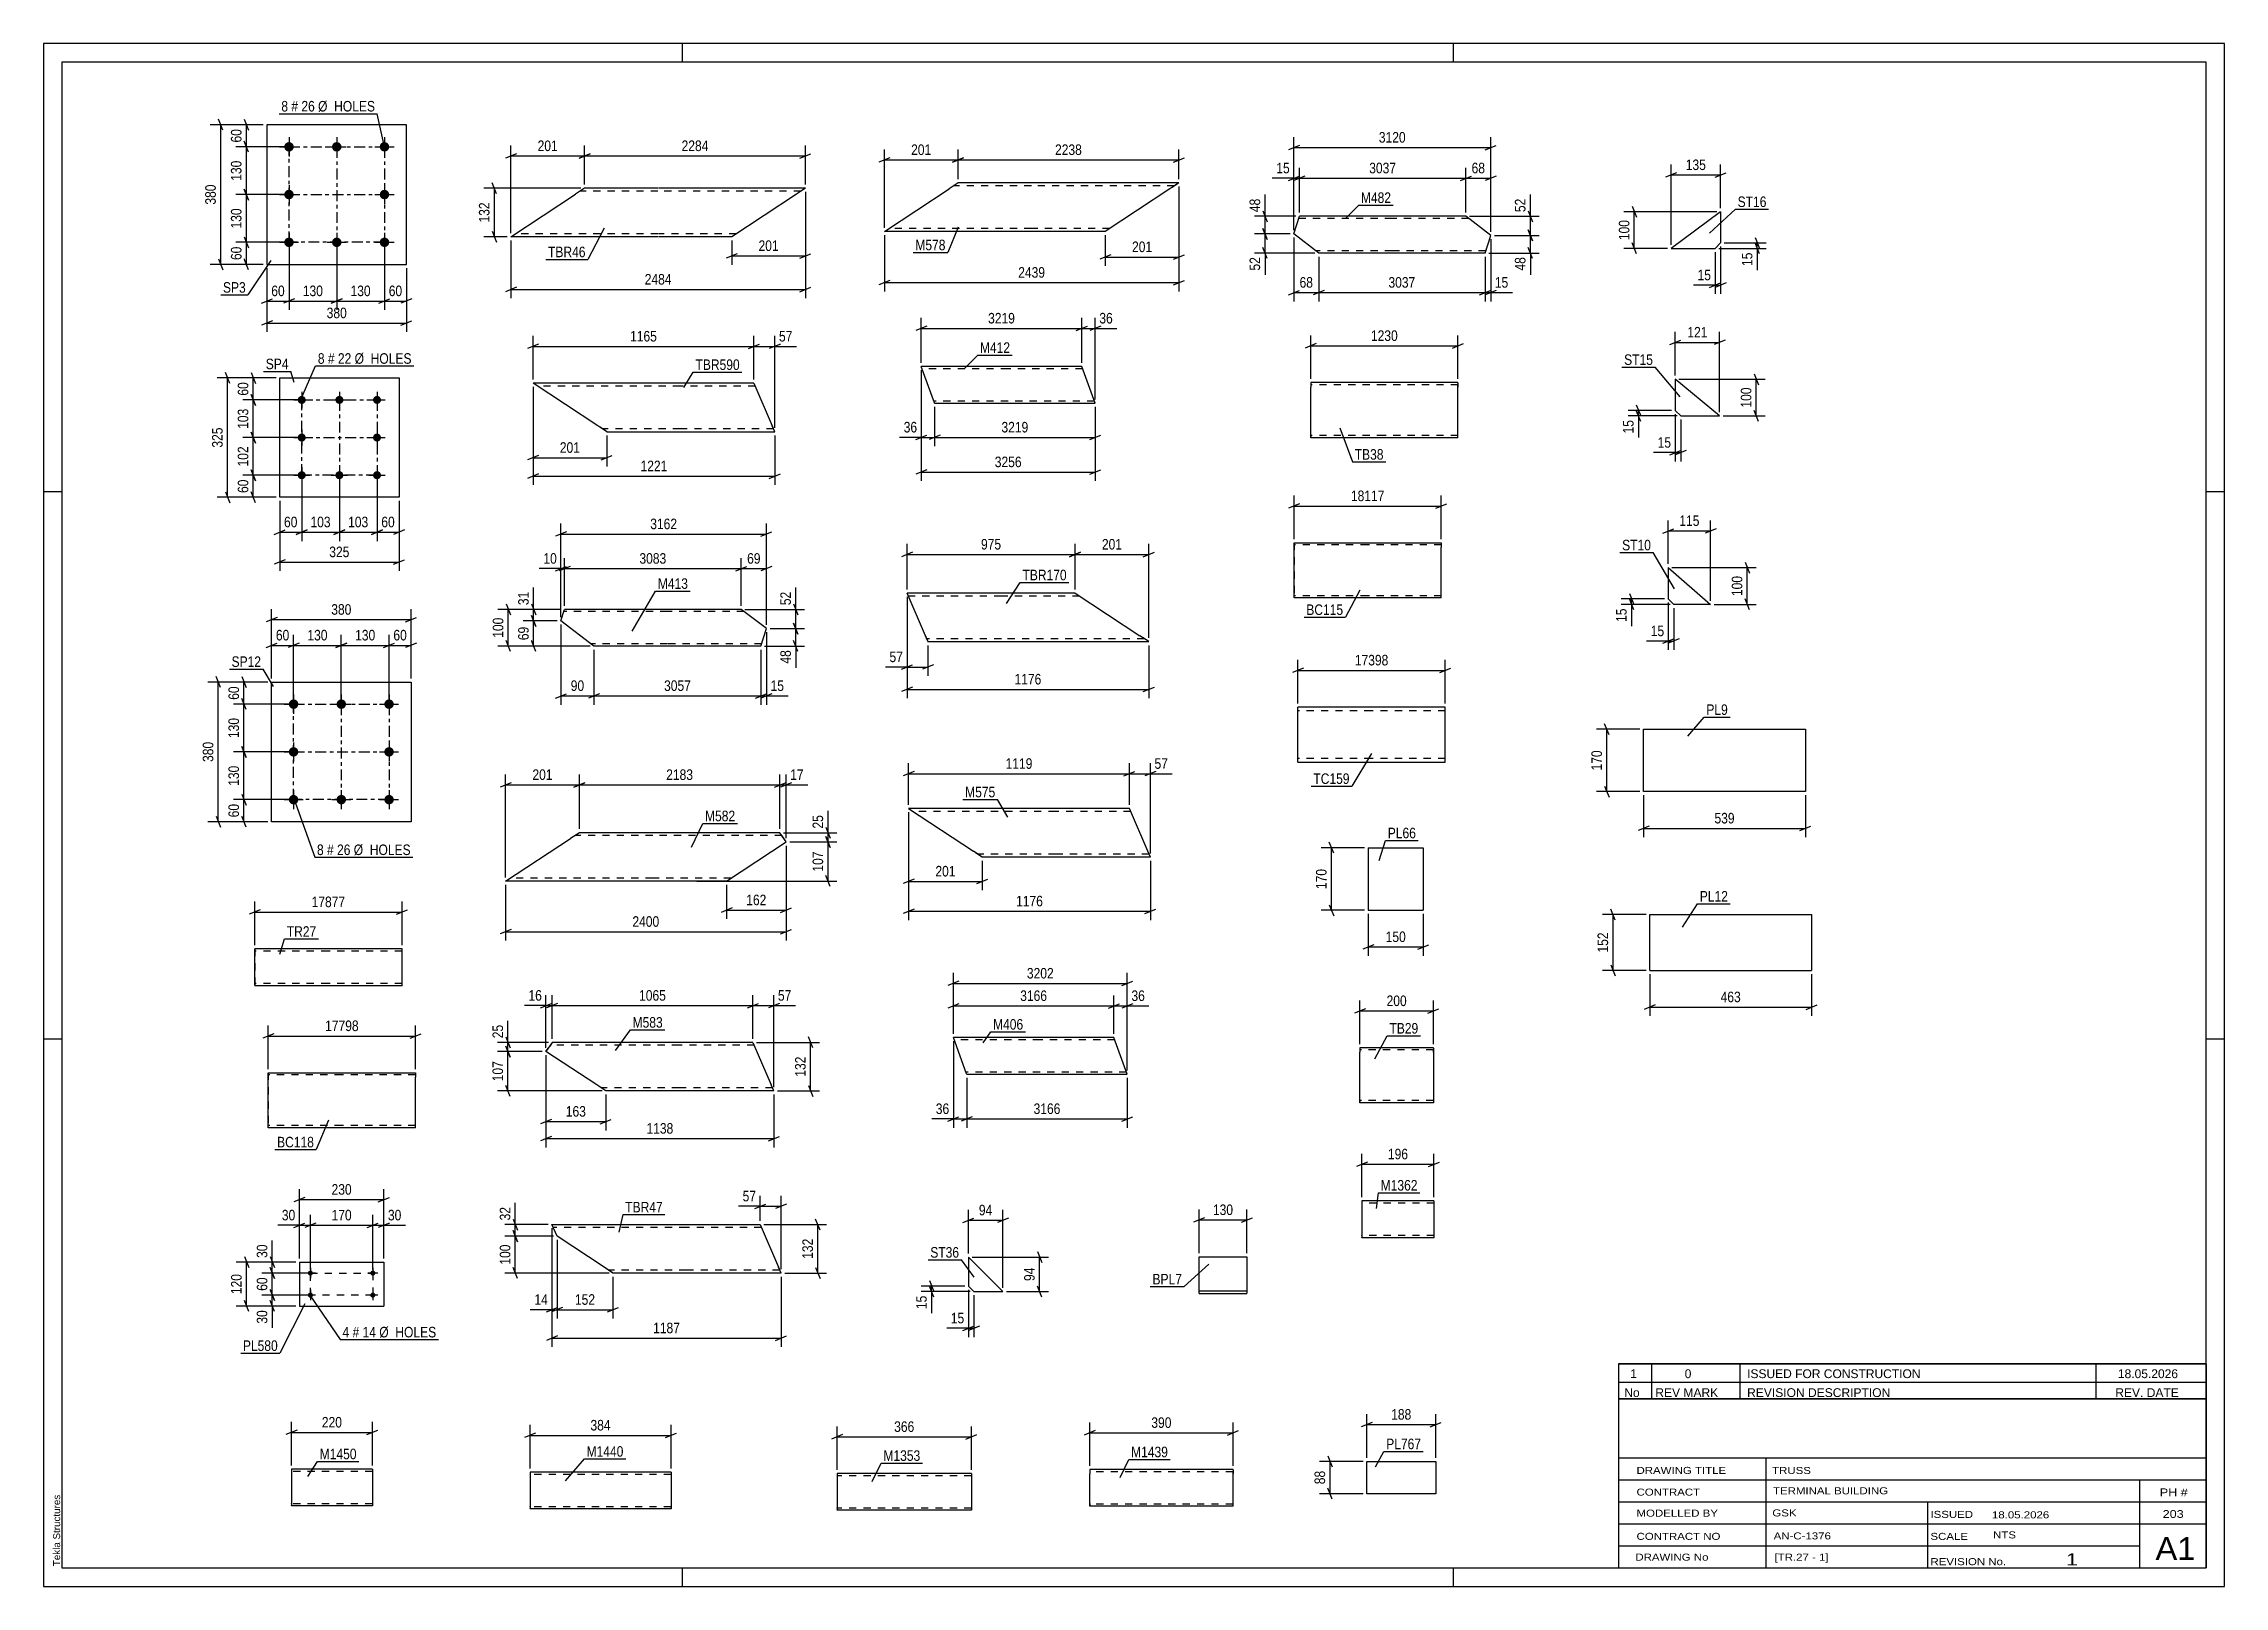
# Model space of a CAD drawing. Header units: millimetres. Extents: x 0 to 594, y 0 to 420.
import ezdxf

# ---------------------------------------------------------------- set-up
doc = ezdxf.new("R2010")
doc.units = ezdxf.units.MM
doc.linetypes.add('DXK_LINE_DOT2', pattern=[3.9198, 1.9599, -1.9599])
doc.linetypes.add('DXK_LINE_DOT3', pattern=[5.9187, 2.979, -0.9799, 0.9799, -0.9799])
doc.styles.add('Arial', font='ARIAL.TTF', dxfattribs={"height": 0.2})
doc.styles.add('Arial Narrow', font='ARIALN.TTF', dxfattribs={"height": 0.2})

# ---------------------------------------------------------------- blocks, each defined once
blk = doc.blocks.new('Unknown-232815401-21763')
at = {"color": 5, "linetype": 'Continuous'}
for p, q in [((594, 420), (0, 420)), ((0, 420), (0, 0)), ((174, 415), (174, 420)), ((384, 415), (384, 420)), ((594, 0), (594, 420)), ((589, 415), (5, 415)), ((5, 415), (5, 5)), ((589, 5), (589, 415)), ((5, 298), (0, 298)), ((594, 298), (589, 298)), ((5, 149), (0, 149)), ((594, 149), (589, 149)), ((0, 0), (594, 0)), ((5, 5), (589, 5)), ((174, 0), (174, 5)), ((384, 0), (384, 5))]:
    blk.add_line(p, q, dxfattribs=at)
at = {"color": 174, "linetype": 'Continuous', "style": 'Arial'}
blk.add_text('Tekla Structures', height=1.9102, rotation=90, dxfattribs=at).set_placement((4.5, 5.5))
blk = doc.blocks.new('Part-232815401-33282 - 33281')
at = {"color": 2, "linetype": 'Continuous'}
for p, q in [((136.84, 145.59), (137.44, 146.5)), ((150.67, 136.5), (136.84, 145.59)), ((138.49, 148.1), (137.44, 146.5)), ((138.49, 148.1), (138.49, 148.1)), ((173.1, 148.1), (138.49, 148.1)), ((193.2, 148.1), (173.2, 148.1)), ((193.2, 148.1), (198.21, 136.5)), ((153.1, 134.9), (150.67, 136.5)), ((173.1, 134.9), (153.1, 134.9)), ((198.9, 134.9), (173.2, 134.9)), ((198.9, 134.9), (198.21, 136.5))]:
    blk.add_line(p, q, dxfattribs=at)
at = {"color": 7, "linetype": 'DXK_LINE_DOT2'}
for p, q in [((137.44, 146.5), (136.84, 145.59)), ((136.84, 145.59), (136.84, 145.59)), ((138.49, 148.1), (137.84, 147.11)), ((173.1, 147.3), (137.96, 147.3)), ((193.55, 147.3), (173.2, 147.3)), ((152.92, 135.02), (150.67, 136.5)), ((173.1, 135.7), (151.89, 135.7)), ((198.55, 135.7), (173.2, 135.7)), ((198.53, 135.76), (198.34, 136.19)), ((198.55, 135.7), (198.53, 135.76))]:
    blk.add_line(p, q, dxfattribs=at)
blk = doc.blocks.new('Part-232815401-33241 - 33240')
at = {"color": 2, "linetype": 'Continuous'}
for p, q in [((147.34, 380.64), (144.91, 379.04)), ((167.34, 380.64), (147.34, 380.64)), ((207.51, 380.64), (167.44, 380.64)), ((207.51, 380.64), (205.07, 379.04)), ((127.27, 367.44), (144.91, 379.04)), ((205.07, 379.04), (187.44, 367.44)), ((167.34, 367.44), (127.27, 367.44)), ((187.44, 367.44), (167.44, 367.44))]:
    blk.add_line(p, q, dxfattribs=at)
at = {"color": 7, "linetype": 'DXK_LINE_DOT2'}
for p, q in [((207.32, 380.52), (205.07, 379.04)), ((167.34, 379.84), (146.12, 379.84)), ((206.29, 379.84), (167.44, 379.84)), ((129.7, 369.04), (129.7, 369.04)), ((129.7, 369.04), (129.7, 369.04)), ((189.87, 369.04), (189.87, 369.04)), ((189.87, 369.04), (189.87, 369.04)), ((167.34, 368.24), (128.49, 368.24)), ((188.65, 368.24), (167.44, 368.24))]:
    blk.add_line(p, q, dxfattribs=at)
blk = doc.blocks.new('Part-232815401-33293 - 33292')
at = {"color": 2, "linetype": 'Continuous'}
for p, q in [((229, 368.87), (246.63, 380.47)), ((249.07, 382.07), (246.63, 380.47)), ((269.07, 382.07), (249.07, 382.07)), ((309.23, 382.07), (269.17, 382.07)), ((306.8, 380.47), (289.17, 368.87)), ((309.23, 382.07), (306.8, 380.47)), ((269.07, 368.87), (229, 368.87)), ((289.17, 368.87), (269.17, 368.87))]:
    blk.add_line(p, q, dxfattribs=at)
at = {"color": 7, "linetype": 'DXK_LINE_DOT2'}
for p, q in [((269.07, 381.27), (247.85, 381.27)), ((308.02, 381.27), (269.17, 381.27)), ((309.05, 381.95), (306.8, 380.47)), ((269.07, 369.67), (230.21, 369.67)), ((231.43, 370.47), (231.43, 370.47)), ((290.38, 369.67), (269.17, 369.67)), ((291.6, 370.47), (291.6, 370.47))]:
    blk.add_line(p, q, dxfattribs=at)
blk = doc.blocks.new('Part-232815401-33248 - 33247')
at = {"color": 2, "linetype": 'Continuous'}
for p, q in [((173.38, 327.56), (133.31, 327.56)), ((150.95, 315.96), (133.31, 327.56)), ((193.48, 327.56), (173.48, 327.56)), ((193.48, 327.56), (198.48, 315.96)), ((153.38, 314.36), (150.95, 315.96)), ((199.17, 314.36), (198.48, 315.96)), ((153.38, 314.36), (173.38, 314.36)), ((173.48, 314.36), (199.17, 314.36))]:
    blk.add_line(p, q, dxfattribs=at)
at = {"color": 7, "linetype": 'DXK_LINE_DOT2'}
for p, q in [((173.38, 326.76), (134.53, 326.76)), ((193.83, 326.76), (173.48, 326.76)), ((135.75, 325.96), (135.75, 325.96)), ((135.75, 325.96), (135.75, 325.96)), ((153.2, 314.48), (150.95, 315.96)), ((173.38, 315.16), (152.17, 315.16)), ((198.83, 315.16), (173.48, 315.16)), ((198.8, 315.22), (198.62, 315.65)), ((198.83, 315.16), (198.8, 315.22))]:
    blk.add_line(p, q, dxfattribs=at)
blk = doc.blocks.new('Part-232815401-33317 - 33316')
at = {"color": 2, "linetype": 'Continuous'}
for p, q in [((57.52, 163.57), (57.52, 173.57)), ((57.52, 173.57), (57.52, 173.57)), ((77.52, 173.57), (57.52, 173.57)), ((97.62, 173.57), (77.62, 173.57)), ((97.62, 163.57), (97.62, 173.57)), ((57.52, 163.57), (57.52, 163.57)), ((57.52, 163.57), (77.52, 163.57)), ((77.62, 163.57), (97.62, 163.57))]:
    blk.add_line(p, q, dxfattribs=at)
at = {"color": 7, "linetype": 'DXK_LINE_DOT2'}
for p, q in [((57.52, 173.57), (57.52, 163.57)), ((77.52, 172.97), (57.52, 172.97)), ((97.62, 172.97), (77.62, 172.97)), ((77.52, 164.17), (57.52, 164.17)), ((97.62, 164.17), (77.62, 164.17)), ((97.62, 163.66), (97.62, 163.57))]:
    blk.add_line(p, q, dxfattribs=at)
blk = doc.blocks.new('Part-232815401-33267 - 33266')
at = {"color": 2, "linetype": 'Continuous'}
for p, q in [((125.85, 191.99), (143.48, 203.59)), ((145.92, 205.19), (143.48, 203.59)), ((165.92, 205.19), (145.92, 205.19)), ((200.56, 205.19), (166.02, 205.19)), ((186.02, 191.99), (202.23, 202.65)), ((202.23, 202.65), (200.56, 205.19)), ((200.56, 205.19), (200.56, 205.19)), ((165.92, 191.99), (125.85, 191.99)), ((186.02, 191.99), (166.02, 191.99))]:
    blk.add_line(p, q, dxfattribs=at)
at = {"color": 7, "linetype": 'DXK_LINE_DOT2'}
for p, q in [((165.92, 204.39), (144.7, 204.39)), ((201.09, 204.39), (166.02, 204.39)), ((202.23, 202.65), (200.56, 205.19)), ((201.13, 204.33), (201.09, 204.39)), ((201.24, 204.15), (201.21, 204.2)), ((165.92, 192.79), (127.06, 192.79)), ((128.28, 193.59), (128.28, 193.59)), ((187.23, 192.79), (166.02, 192.79))]:
    blk.add_line(p, q, dxfattribs=at)
blk = doc.blocks.new('Bolt-232815401-33327 - 33325')
at = {"linetype": 'Continuous'}
for points in [[(70.31, 324.1, -1), (70.31, 321.9, -1)], [(80.56, 324.1, -1), (80.56, 321.9, -1)], [(90.81, 324.1, -1), (90.81, 321.9, -1)], [(70.31, 313.85, -1), (70.31, 311.65, -1)], [(90.81, 313.85, -1), (90.81, 311.65, -1)], [(70.31, 303.6, -1), (70.31, 301.4, -1)], [(80.56, 303.6, -1), (80.56, 301.4, -1)], [(90.81, 303.6, -1), (90.81, 301.4, -1)]]:
    blk.add_hatch(color=1, dxfattribs=at).paths.add_polyline_path(points)
at = {"color": 1, "linetype": 'Continuous'}
for p, q in [((68.11, 323), (72.51, 323)), ((70.31, 325.2), (70.31, 320.8)), ((78.36, 323), (82.76, 323)), ((80.56, 325.2), (80.56, 320.8)), ((88.61, 323), (93.01, 323)), ((90.81, 325.2), (90.81, 320.8)), ((70.31, 314.95), (70.31, 310.55)), ((90.81, 314.95), (90.81, 310.55)), ((68.11, 312.75), (72.51, 312.75)), ((88.61, 312.75), (93.01, 312.75)), ((70.31, 304.7), (70.31, 300.3)), ((80.56, 304.7), (80.56, 300.3)), ((90.81, 304.7), (90.81, 300.3)), ((68.11, 302.5), (72.51, 302.5)), ((78.36, 302.5), (82.76, 302.5)), ((88.61, 302.5), (93.01, 302.5))]:
    blk.add_line(p, q, dxfattribs=at)
blk = doc.blocks.new('Part-232815401-33326 - 33325')
at = {"color": 2, "linetype": 'Continuous'}
for p, q in [((64.31, 296.5), (64.31, 329)), ((64.31, 329), (96.81, 329)), ((96.81, 329), (96.81, 296.5)), ((96.81, 296.5), (64.31, 296.5))]:
    blk.add_line(p, q, dxfattribs=at)
blk = doc.blocks.new('Part-232815401-33274 - 33273')
at = {"color": 2, "linetype": 'Continuous'}
for p, q in [((275.67, 211.73), (235.6, 211.73)), ((235.6, 211.73), (253.24, 200.13)), ((295.77, 211.73), (275.77, 211.73)), ((300.77, 200.13), (295.77, 211.73)), ((255.67, 198.53), (253.24, 200.13)), ((275.67, 198.53), (255.67, 198.53)), ((301.46, 198.53), (275.77, 198.53)), ((301.46, 198.53), (300.77, 200.13))]:
    blk.add_line(p, q, dxfattribs=at)
at = {"color": 7, "linetype": 'DXK_LINE_DOT2'}
for p, q in [((275.67, 210.93), (236.82, 210.93)), ((238.04, 210.13), (238.04, 210.13)), ((296.12, 210.93), (275.77, 210.93)), ((255.49, 198.65), (253.24, 200.13)), ((275.67, 199.33), (254.46, 199.33)), ((301.12, 199.33), (275.77, 199.33)), ((301.09, 199.39), (300.91, 199.82)), ((301.12, 199.33), (301.09, 199.39))]:
    blk.add_line(p, q, dxfattribs=at)
blk = doc.blocks.new('Part-232815401-33334 - 33333')
at = {"color": 2, "linetype": 'Continuous'}
for p, q in [((60.84, 397.91), (60.84, 359.91)), ((98.84, 397.91), (60.84, 397.91)), ((98.84, 359.91), (98.84, 397.91)), ((60.84, 359.91), (98.84, 359.91))]:
    blk.add_line(p, q, dxfattribs=at)
blk = doc.blocks.new('Bolt-232815401-33335 - 33333')
at = {"linetype": 'Continuous'}
for points in [[(66.84, 393.21, -1), (66.84, 390.61, -1)], [(79.84, 393.21, -1), (79.84, 390.61, -1)], [(92.84, 393.21, -1), (92.84, 390.61, -1)], [(66.84, 380.21, -1), (66.84, 377.61, -1)], [(92.84, 380.21, -1), (92.84, 377.61, -1)], [(66.84, 367.21, -1), (66.84, 364.61, -1)], [(79.84, 367.21, -1), (79.84, 364.61, -1)], [(92.84, 367.21, -1), (92.84, 364.61, -1)]]:
    blk.add_hatch(color=1, dxfattribs=at).paths.add_polyline_path(points)
at = {"color": 1, "linetype": 'Continuous'}
for p, q in [((66.84, 394.51), (66.84, 389.31)), ((79.84, 394.51), (79.84, 389.31)), ((92.84, 394.51), (92.84, 389.31)), ((64.24, 391.91), (69.44, 391.91)), ((77.24, 391.91), (82.44, 391.91)), ((90.24, 391.91), (95.44, 391.91)), ((66.84, 381.51), (66.84, 376.31)), ((92.84, 381.51), (92.84, 376.31)), ((64.24, 378.91), (69.44, 378.91)), ((90.24, 378.91), (95.44, 378.91)), ((66.84, 368.51), (66.84, 363.31)), ((79.84, 368.51), (79.84, 363.31)), ((92.84, 368.51), (92.84, 363.31)), ((64.24, 365.91), (69.44, 365.91)), ((77.24, 365.91), (82.44, 365.91)), ((90.24, 365.91), (95.44, 365.91))]:
    blk.add_line(p, q, dxfattribs=at)
blk = doc.blocks.new('Part-232815401-33348 - 33347')
at = {"color": 2, "linetype": 'Continuous'}
for p, q in [((260.87, 270.39), (235.18, 270.39)), ((240.18, 258.79), (235.18, 270.39)), ((280.97, 270.39), (260.97, 270.39)), ((280.97, 270.39), (298.6, 258.79)), ((240.18, 258.79), (240.87, 257.19)), ((240.87, 257.19), (260.87, 257.19)), ((260.97, 257.19), (301.04, 257.19)), ((301.04, 257.19), (298.6, 258.79))]:
    blk.add_line(p, q, dxfattribs=at)
at = {"color": 7, "linetype": 'DXK_LINE_DOT2'}
for p, q in [((260.87, 269.59), (235.52, 269.59)), ((282.19, 269.59), (260.97, 269.59)), ((283.4, 268.79), (283.4, 268.79)), ((283.4, 268.79), (283.4, 268.79)), ((240.82, 257.31), (240.18, 258.79)), ((240.52, 257.99), (240.5, 258.05)), ((260.87, 257.99), (240.52, 257.99)), ((299.82, 257.99), (260.97, 257.99)), ((299.82, 257.99), (299.07, 258.49))]:
    blk.add_line(p, q, dxfattribs=at)
blk = doc.blocks.new('Part-232815401-33368 - 33367')
at = {"color": 2, "linetype": 'Continuous'}
for p, q in [((435.8, 216.36), (435.8, 233.36)), ((435.8, 233.36), (457.8, 233.36)), ((457.9, 233.36), (479.9, 233.36)), ((479.9, 233.36), (479.9, 216.36)), ((457.8, 216.36), (435.8, 216.36)), ((479.9, 216.36), (457.9, 216.36))]:
    blk.add_line(p, q, dxfattribs=at)
blk = doc.blocks.new('Part-232815401-33382 - 33381')
at = {"color": 2, "linetype": 'Continuous'}
for p, q in [((437.48, 182.89), (459.48, 182.89)), ((437.48, 167.69), (437.48, 182.89)), ((459.58, 182.89), (481.58, 182.89)), ((481.58, 182.89), (481.58, 167.69)), ((437.48, 167.69), (459.48, 167.69)), ((459.58, 167.69), (481.58, 167.69))]:
    blk.add_line(p, q, dxfattribs=at)
blk = doc.blocks.new('Part-232815401-33412 - 33411')
at = {"color": 2, "linetype": 'Continuous'}
for p, q in [((345.14, 327.72), (345.14, 326.52)), ((365.14, 327.72), (345.14, 327.72)), ((385.24, 327.72), (365.24, 327.72)), ((385.24, 327.63), (385.24, 327.72)), ((385.24, 327.63), (385.24, 326.52)), ((345.14, 313.46), (345.14, 326.52)), ((385.24, 312.72), (385.24, 326.52)), ((345.14, 312.81), (345.14, 313.46)), ((345.14, 312.72), (345.14, 312.81)), ((365.14, 312.72), (345.14, 312.72)), ((385.24, 312.72), (365.24, 312.72))]:
    blk.add_line(p, q, dxfattribs=at)
at = {"color": 7, "linetype": 'DXK_LINE_DOT2'}
for p, q in [((365.14, 327.12), (345.14, 327.12)), ((385.24, 327.12), (365.24, 327.12)), ((385.24, 326.52), (385.24, 327.37)), ((345.14, 313.46), (345.14, 313.07)), ((345.14, 313.32), (345.14, 313.37)), ((365.14, 313.32), (345.14, 313.32)), ((345.14, 312.72), (345.14, 312.72)), ((385.24, 313.32), (365.24, 313.32)), ((385.24, 313.32), (385.24, 313.37))]:
    blk.add_line(p, q, dxfattribs=at)
blk = doc.blocks.new('Part-232815401-33419 - 33418')
at = {"color": 2, "linetype": 'Continuous'}
for p, q in [((358.54, 146.64), (358.54, 145.44)), ((378.54, 146.64), (358.54, 146.64)), ((358.54, 132.38), (358.54, 145.44)), ((378.54, 146.55), (378.54, 146.64)), ((378.54, 146.55), (378.54, 145.44)), ((378.54, 145.44), (378.54, 131.64)), ((358.54, 131.73), (358.54, 132.38)), ((358.54, 131.64), (358.54, 131.73)), ((378.54, 131.64), (358.54, 131.64))]:
    blk.add_line(p, q, dxfattribs=at)
at = {"color": 7, "linetype": 'DXK_LINE_DOT2'}
for p, q in [((378.54, 146.04), (358.54, 146.04)), ((378.54, 145.44), (378.54, 146.29)), ((358.54, 132.38), (358.54, 131.99)), ((358.54, 132.24), (358.54, 132.29)), ((378.54, 132.24), (358.54, 132.24)), ((378.54, 132.24), (378.54, 132.29))]:
    blk.add_line(p, q, dxfattribs=at)
blk = doc.blocks.new('Part-232815401-33427 - 33426')
at = {"color": 2, "linetype": 'Continuous'}
for p, q in [((360.79, 201.07), (360.79, 184.07)), ((360.79, 201.07), (375.79, 201.07)), ((375.79, 201.07), (375.79, 184.07)), ((360.79, 184.07), (375.79, 184.07))]:
    blk.add_line(p, q, dxfattribs=at)
blk = doc.blocks.new('Part-232815401-33434 - 33433')
at = {"color": 2, "linetype": 'Continuous'}
for p, q in [((444.41, 328.65), (444.41, 320.15)), ((456.5, 318.65), (444.41, 328.65)), ((444.41, 320.15), (445.91, 318.65)), ((445.91, 318.65), (456.5, 318.65))]:
    blk.add_line(p, q, dxfattribs=at)
blk = doc.blocks.new('Part-232815401-33444 - 33443')
at = {"color": 2, "linetype": 'Continuous'}
for p, q in [((456.78, 374.24), (443.28, 364.24)), ((456.78, 374.24), (456.78, 365.74)), ((443.28, 364.24), (455.28, 364.24)), ((456.78, 365.74), (455.28, 364.24))]:
    blk.add_line(p, q, dxfattribs=at)
blk = doc.blocks.new('Part-232815401-33454 - 33453')
at = {"color": 2, "linetype": 'Continuous'}
for p, q in [((62.09, 208.18), (62.09, 246.18)), ((62.09, 246.18), (100.09, 246.18)), ((100.09, 246.18), (100.09, 208.18)), ((100.09, 208.18), (62.09, 208.18))]:
    blk.add_line(p, q, dxfattribs=at)
blk = doc.blocks.new('Bolt-232815401-33455 - 33453')
at = {"linetype": 'Continuous'}
for points in [[(68.09, 241.48, -1), (68.09, 238.88, -1)], [(81.09, 241.48, -1), (81.09, 238.88, -1)], [(94.09, 241.48, -1), (94.09, 238.88, -1)], [(68.09, 228.48, -1), (68.09, 225.88, -1)], [(94.09, 228.48, -1), (94.09, 225.88, -1)], [(68.09, 215.48, -1), (68.09, 212.88, -1)], [(81.09, 215.48, -1), (81.09, 212.88, -1)], [(94.09, 215.48, -1), (94.09, 212.88, -1)]]:
    blk.add_hatch(color=1, dxfattribs=at).paths.add_polyline_path(points)
at = {"color": 1, "linetype": 'Continuous'}
for p, q in [((65.49, 240.18), (70.69, 240.18)), ((68.09, 242.78), (68.09, 237.58)), ((78.49, 240.18), (83.69, 240.18)), ((81.09, 242.78), (81.09, 237.58)), ((91.49, 240.18), (96.69, 240.18)), ((94.09, 242.78), (94.09, 237.58)), ((65.49, 227.18), (70.69, 227.18)), ((68.09, 229.78), (68.09, 224.58)), ((91.49, 227.18), (96.69, 227.18)), ((94.09, 229.78), (94.09, 224.58)), ((65.49, 214.18), (70.69, 214.18)), ((68.09, 216.78), (68.09, 211.58)), ((78.49, 214.18), (83.69, 214.18)), ((81.09, 216.78), (81.09, 211.58)), ((91.49, 214.18), (96.69, 214.18)), ((94.09, 216.78), (94.09, 211.58))]:
    blk.add_line(p, q, dxfattribs=at)
blk = doc.blocks.new('Part-232815401-33486 - 33485')
at = {"color": 2, "linetype": 'Continuous'}
for p, q in [((340.61, 269.11), (340.61, 284.11)), ((340.61, 284.11), (340.61, 284.11)), ((340.61, 284.11), (360.61, 284.11)), ((360.71, 284.11), (380.71, 284.11)), ((380.71, 284.11), (380.71, 284.02)), ((380.71, 284.02), (380.71, 283.76)), ((380.71, 283.76), (380.71, 282.91)), ((380.71, 270.31), (380.71, 282.91)), ((340.61, 269.11), (340.61, 269.11)), ((360.61, 269.11), (340.61, 269.11)), ((380.71, 269.11), (360.71, 269.11)), ((380.71, 269.11), (380.71, 270.31))]:
    blk.add_line(p, q, dxfattribs=at)
at = {"color": 7, "linetype": 'DXK_LINE_DOT2'}
for p, q in [((340.61, 284.11), (340.61, 269.11)), ((360.61, 283.51), (340.61, 283.51)), ((380.71, 283.51), (360.71, 283.51)), ((380.71, 283.76), (380.71, 282.91)), ((360.61, 269.71), (340.61, 269.71)), ((380.71, 269.71), (360.71, 269.71)), ((380.71, 269.71), (380.71, 269.75)), ((380.71, 269.11), (380.71, 269.2))]:
    blk.add_line(p, q, dxfattribs=at)
blk = doc.blocks.new('Part-232815401-33495 - 33494')
at = {"color": 2, "linetype": 'Continuous'}
for p, q in [((341.67, 224.38), (341.67, 239.38)), ((341.67, 239.38), (341.67, 239.38)), ((361.67, 239.38), (341.67, 239.38)), ((381.77, 239.38), (361.77, 239.38)), ((381.77, 224.38), (381.77, 239.38)), ((341.67, 224.38), (341.67, 224.38)), ((341.67, 224.38), (361.67, 224.38)), ((361.77, 224.38), (381.77, 224.38))]:
    blk.add_line(p, q, dxfattribs=at)
at = {"color": 7, "linetype": 'DXK_LINE_DOT2'}
for p, q in [((341.67, 238.15), (341.67, 239.38)), ((361.67, 238.38), (341.67, 238.38)), ((341.67, 224.38), (341.67, 238.38)), ((381.77, 238.38), (361.77, 238.38)), ((361.67, 225.38), (341.67, 225.38)), ((381.77, 225.38), (361.77, 225.38)), ((381.77, 224.38), (381.77, 224.53))]:
    blk.add_line(p, q, dxfattribs=at)
blk = doc.blocks.new('Part-232815401-33504 - 33503')
at = {"color": 2, "linetype": 'Continuous'}
for p, q in [((61.2, 124.83), (61.2, 139.83)), ((61.2, 139.83), (61.2, 139.83)), ((61.2, 139.83), (81.2, 139.83)), ((81.3, 139.83), (101.3, 139.83)), ((101.3, 139.83), (101.3, 139.74)), ((101.3, 139.74), (101.3, 139.48)), ((101.3, 139.48), (101.3, 138.63)), ((101.3, 126.03), (101.3, 138.63)), ((61.2, 124.83), (61.2, 124.83)), ((81.2, 124.83), (61.2, 124.83)), ((101.3, 124.83), (81.3, 124.83)), ((101.3, 124.83), (101.3, 126.03))]:
    blk.add_line(p, q, dxfattribs=at)
at = {"color": 7, "linetype": 'DXK_LINE_DOT2'}
for p, q in [((61.2, 139.83), (61.2, 124.83)), ((81.2, 139.23), (61.2, 139.23)), ((101.3, 139.23), (81.3, 139.23)), ((101.3, 139.48), (101.3, 138.63)), ((81.2, 125.43), (61.2, 125.43)), ((101.3, 125.43), (81.3, 125.43)), ((101.3, 125.43), (101.3, 125.48)), ((101.3, 124.83), (101.3, 124.92))]:
    blk.add_line(p, q, dxfattribs=at)
blk = doc.blocks.new('Part-232815401-33513 - 33512')
at = {"color": 2, "linetype": 'Continuous'}
for p, q in [((442.53, 277.34), (442.53, 268.84)), ((442.53, 277.34), (454.03, 267.34)), ((442.53, 268.84), (444.03, 267.34)), ((454.03, 267.34), (444.03, 267.34))]:
    blk.add_line(p, q, dxfattribs=at)
blk = doc.blocks.new('Part-232815401-35698 - 35697')
at = {"color": 2, "linetype": 'Continuous'}
for p, q in [((251.4, 139.52), (247.79, 149.43)), ((271.43, 149.43), (247.79, 149.43)), ((291.53, 149.43), (271.53, 149.43)), ((295.17, 139.43), (291.53, 149.43)), ((251.43, 139.43), (251.4, 139.52)), ((251.43, 139.43), (271.43, 139.43)), ((271.53, 139.43), (295.17, 139.43))]:
    blk.add_line(p, q, dxfattribs=at)
at = {"color": 7, "linetype": 'DXK_LINE_DOT2'}
for p, q in [((271.43, 148.83), (248.01, 148.83)), ((291.75, 148.83), (271.53, 148.83)), ((271.43, 140.03), (251.21, 140.03)), ((294.95, 140.03), (271.53, 140.03))]:
    blk.add_line(p, q, dxfattribs=at)
blk = doc.blocks.new('Part-232815401-35727 - 35726')
at = {"color": 2, "linetype": 'Continuous'}
for p, q in [((340.54, 368.2), (342.06, 373)), ((367.3, 373), (342.06, 373)), ((387.4, 373), (367.4, 373)), ((394.16, 367.8), (387.4, 373)), ((347.3, 363), (340.54, 368.2)), ((367.3, 363), (347.3, 363)), ((392.63, 363), (367.4, 363)), ((392.63, 363), (394.16, 367.8))]:
    blk.add_line(p, q, dxfattribs=at)
at = {"color": 7, "linetype": 'DXK_LINE_DOT2'}
for p, q in [((367.3, 372.4), (341.87, 372.4)), ((388.18, 372.4), (367.4, 372.4)), ((367.3, 363.6), (346.52, 363.6)), ((392.82, 363.6), (367.4, 363.6))]:
    blk.add_line(p, q, dxfattribs=at)
blk = doc.blocks.new('Part-232815401-35733 - 35732')
at = {"color": 2, "linetype": 'Continuous'}
for p, q in [((242.66, 322.18), (239.05, 332.09)), ((262.69, 332.09), (239.05, 332.09)), ((282.79, 332.09), (262.79, 332.09)), ((286.43, 322.09), (282.79, 332.09)), ((242.69, 322.09), (242.66, 322.18)), ((242.69, 322.09), (262.69, 322.09)), ((262.79, 322.09), (286.43, 322.09))]:
    blk.add_line(p, q, dxfattribs=at)
at = {"color": 7, "linetype": 'DXK_LINE_DOT2'}
for p, q in [((262.69, 331.49), (239.27, 331.49)), ((283.01, 331.49), (262.79, 331.49)), ((262.69, 322.69), (242.47, 322.69)), ((286.21, 322.69), (262.79, 322.69))]:
    blk.add_line(p, q, dxfattribs=at)
blk = doc.blocks.new('Part-232815401-35741 - 35740')
at = {"color": 2, "linetype": 'Continuous'}
for p, q in [((140.91, 262.85), (141.89, 265.99)), ((149.91, 255.99), (140.91, 262.85)), ((169.91, 265.99), (141.89, 265.99)), ((190.01, 265.99), (170.01, 265.99)), ((196.89, 260.75), (190.01, 265.99)), ((169.91, 255.99), (149.91, 255.99)), ((195.4, 255.99), (170.01, 255.99)), ((195.4, 255.99), (196.89, 260.75))]:
    blk.add_line(p, q, dxfattribs=at)
at = {"color": 7, "linetype": 'DXK_LINE_DOT2'}
for p, q in [((169.91, 265.39), (141.71, 265.39)), ((190.79, 265.39), (170.01, 265.39)), ((169.91, 256.59), (149.12, 256.59)), ((195.59, 256.59), (170.01, 256.59))]:
    blk.add_line(p, q, dxfattribs=at)
blk = doc.blocks.new('Part-232815401-47311 - 47310')
at = {"color": 2, "linetype": 'Continuous'}
for p, q in [((139.84, 95.34), (138.47, 98.51)), ((138.47, 98.51), (175.08, 98.51)), ((152.65, 86.91), (139.84, 95.34)), ((175.18, 98.51), (195.18, 98.51)), ((195.18, 98.51), (200.19, 86.91)), ((155.08, 85.31), (152.65, 86.91)), ((175.08, 85.31), (155.08, 85.31)), ((200.88, 85.31), (175.18, 85.31)), ((200.88, 85.31), (200.19, 86.91))]:
    blk.add_line(p, q, dxfattribs=at)
at = {"color": 7, "linetype": 'DXK_LINE_DOT2'}
for p, q in [((175.08, 97.71), (138.82, 97.71)), ((195.53, 97.71), (175.18, 97.71)), ((154.9, 85.43), (152.65, 86.91)), ((175.08, 86.11), (153.87, 86.11)), ((200.53, 86.11), (175.18, 86.11)), ((200.51, 86.17), (200.32, 86.6)), ((200.53, 86.11), (200.51, 86.17))]:
    blk.add_line(p, q, dxfattribs=at)
blk = doc.blocks.new('Part-232815401-47445 - 47444')
at = {"color": 2, "linetype": 'Continuous'}
for p, q in [((252.72, 30.7), (216.11, 30.7)), ((216.11, 30.7), (216.11, 20.79)), ((252.72, 30.7), (252.72, 20.7)), ((216.11, 20.7), (216.11, 20.79)), ((252.72, 20.7), (216.11, 20.7))]:
    blk.add_line(p, q, dxfattribs=at)
at = {"color": 7, "linetype": 'DXK_LINE_DOT2'}
for p, q in [((252.72, 30.1), (216.11, 30.1)), ((252.72, 30.6), (252.72, 30.7)), ((216.11, 21.3), (216.11, 21.34)), ((252.72, 21.3), (216.11, 21.3)), ((252.72, 21.3), (252.72, 21.34))]:
    blk.add_line(p, q, dxfattribs=at)
blk = doc.blocks.new('Part-232815401-47452 - 47451')
at = {"color": 2, "linetype": 'Continuous'}
for p, q in [((284.96, 31.8), (284.96, 30.6)), ((323.97, 31.8), (284.96, 31.8)), ((284.96, 22.54), (284.96, 30.6)), ((323.97, 31.71), (323.97, 31.8)), ((323.97, 31.71), (323.97, 30.6)), ((323.97, 21.8), (323.97, 30.6)), ((284.96, 21.89), (284.96, 22.54)), ((284.96, 21.8), (284.96, 21.89)), ((323.97, 21.8), (284.96, 21.8))]:
    blk.add_line(p, q, dxfattribs=at)
at = {"color": 7, "linetype": 'DXK_LINE_DOT2'}
for p, q in [((323.97, 31.2), (284.96, 31.2)), ((323.97, 30.6), (323.97, 31.45)), ((284.96, 22.54), (284.96, 22.15)), ((284.96, 22.4), (284.96, 22.45)), ((323.97, 22.4), (284.96, 22.4)), ((284.96, 21.8), (284.96, 21.8)), ((323.97, 22.4), (323.97, 22.45))]:
    blk.add_line(p, q, dxfattribs=at)
blk = doc.blocks.new('Part-232815401-47466 - 47465')
at = {"color": 2, "linetype": 'Continuous'}
for p, q in [((170.9, 31.09), (132.49, 31.09)), ((132.49, 31.09), (132.49, 21.19)), ((170.9, 31.09), (170.9, 21.09)), ((132.49, 21.09), (132.49, 21.19)), ((170.9, 21.09), (132.49, 21.09))]:
    blk.add_line(p, q, dxfattribs=at)
at = {"color": 7, "linetype": 'DXK_LINE_DOT2'}
for p, q in [((170.9, 30.49), (132.49, 30.49)), ((170.9, 31), (170.9, 31.09)), ((132.49, 21.69), (132.49, 21.74)), ((170.9, 21.69), (132.49, 21.69)), ((170.9, 21.69), (170.9, 21.74))]:
    blk.add_line(p, q, dxfattribs=at)
blk = doc.blocks.new('Part-232815401-47499 - 47498')
at = {"color": 2, "linetype": 'Continuous'}
for p, q in [((378.71, 104.92), (359.09, 104.92)), ((359.09, 104.92), (359.09, 95.01)), ((378.71, 104.92), (378.71, 94.92)), ((359.09, 94.92), (359.09, 95.01)), ((378.71, 94.92), (359.09, 94.92))]:
    blk.add_line(p, q, dxfattribs=at)
at = {"color": 7, "linetype": 'DXK_LINE_DOT2'}
for p, q in [((378.71, 104.32), (359.09, 104.32)), ((378.71, 104.83), (378.71, 104.92)), ((359.09, 95.52), (359.09, 95.57)), ((378.71, 95.52), (359.09, 95.52)), ((378.71, 95.52), (378.71, 95.57))]:
    blk.add_line(p, q, dxfattribs=at)
blk = doc.blocks.new('Part-232815401-47510 - 47509')
at = {"color": 2, "linetype": 'Continuous'}
for p, q in [((89.54, 31.9), (67.52, 31.9)), ((67.52, 31.9), (67.52, 21.99)), ((89.54, 31.9), (89.54, 21.9)), ((67.52, 21.9), (67.52, 21.99)), ((89.54, 21.9), (67.52, 21.9))]:
    blk.add_line(p, q, dxfattribs=at)
at = {"color": 7, "linetype": 'DXK_LINE_DOT2'}
for p, q in [((89.54, 31.3), (67.52, 31.3)), ((67.52, 22.5), (67.52, 22.54)), ((89.54, 22.5), (67.52, 22.5)), ((89.54, 22.5), (89.54, 22.54))]:
    blk.add_line(p, q, dxfattribs=at)
blk = doc.blocks.new('Part-232815401-65955 - 65954')
at = {"color": 2, "linetype": 'Continuous'}
for p, q in [((69.67, 88.29), (69.67, 76.29)), ((69.67, 88.29), (92.67, 88.29)), ((92.67, 88.29), (92.67, 76.29)), ((69.67, 76.29), (92.67, 76.29))]:
    blk.add_line(p, q, dxfattribs=at)
blk = doc.blocks.new('Bolt-232815401-65956 - 65954')
at = {"linetype": 'Continuous'}
for points in [[(72.67, 84.59, -1), (72.67, 85.99, -1)], [(89.67, 84.59, -1), (89.67, 85.99, -1)], [(72.67, 78.59, -1), (72.67, 79.99, -1)], [(89.67, 78.59, -1), (89.67, 79.99, -1)]]:
    blk.add_hatch(color=1, dxfattribs=at).paths.add_polyline_path(points)
at = {"color": 1, "linetype": 'Continuous'}
for p, q in [((74.07, 85.29), (71.27, 85.29)), ((72.67, 86.69), (72.67, 83.89)), ((91.07, 85.29), (88.27, 85.29)), ((89.67, 86.69), (89.67, 83.89)), ((74.07, 79.29), (71.27, 79.29)), ((72.67, 80.69), (72.67, 77.89)), ((91.07, 79.29), (88.27, 79.29)), ((89.67, 80.69), (89.67, 77.89))]:
    blk.add_line(p, q, dxfattribs=at)
blk = doc.blocks.new('Part-232815401-66051 - 66050')
at = {"color": 2, "linetype": 'Continuous'}
for p, q in [((360.39, 25.23), (360.39, 34.03)), ((360.39, 34.03), (379.19, 34.03)), ((379.19, 34.03), (379.19, 25.23)), ((379.19, 25.23), (360.39, 25.23))]:
    blk.add_line(p, q, dxfattribs=at)
blk = doc.blocks.new('Part-232815401-66058 - 66057')
at = {"color": 2, "linetype": 'Continuous'}
for p, q in [((314.74, 79.8), (314.74, 89.75)), ((314.74, 89.75), (327.74, 89.75)), ((327.74, 89.75), (327.74, 89.7)), ((327.74, 89.7), (327.74, 79.8)), ((327.74, 80.35), (314.74, 80.35)), ((314.74, 79.75), (314.74, 79.8)), ((314.74, 79.75), (327.74, 79.75)), ((327.74, 79.75), (327.74, 79.8))]:
    blk.add_line(p, q, dxfattribs=at)
at = {"color": 7, "linetype": 'DXK_LINE_DOT2'}
for p, q in [((314.74, 89.2), (314.74, 89.7)), ((314.74, 79.75), (314.74, 79.8)), ((327.74, 79.75), (327.74, 79.8))]:
    blk.add_line(p, q, dxfattribs=at)
blk = doc.blocks.new('Part-232815401-66065 - 66064')
at = {"color": 2, "linetype": 'Continuous'}
for p, q in [((261.28, 80.26), (251.88, 89.66)), ((251.88, 89.66), (251.88, 81.76)), ((251.88, 81.76), (253.38, 80.26)), ((253.38, 80.26), (261.28, 80.26))]:
    blk.add_line(p, q, dxfattribs=at)
blk = doc.blocks.new('Rectangle-232815401-35892 - 33325')
at = {"color": 1, "linetype": 'DXK_LINE_DOT3'}
blk.add_lwpolyline([(70.31, 323), (90.81, 323), (90.81, 302.5), (70.31, 302.5), (70.31, 323)], close=True, dxfattribs=at)
blk = doc.blocks.new('Rectangle-232815401-35922 - 33333')
at = {"color": 1, "linetype": 'DXK_LINE_DOT3'}
blk.add_lwpolyline([(66.84, 391.91), (92.84, 391.91), (92.84, 365.91), (66.84, 365.91), (66.84, 391.91)], close=True, dxfattribs=at)
blk = doc.blocks.new('Rectangle-232815401-35955 - 33453')
at = {"color": 1, "linetype": 'DXK_LINE_DOT3'}
blk.add_lwpolyline([(68.09, 240.18), (94.09, 240.18), (94.09, 214.18), (68.09, 214.18), (68.09, 240.18)], close=True, dxfattribs=at)
blk = doc.blocks.new('Rectangle-232815401-74934 - 65954')
at = {"color": 1, "linetype": 'DXK_LINE_DOT2'}
blk.add_lwpolyline([(72.67, 85.29), (89.67, 85.29), (89.67, 79.29), (72.67, 79.29), (72.67, 85.29)], close=True, dxfattribs=at)
blk = doc.blocks.new('Line-232815401-35902 - 33325')
at = {"color": 1, "linetype": 'DXK_LINE_DOT3'}
blk.add_line((80.56, 323), (80.56, 302.5), dxfattribs=at)
blk = doc.blocks.new('Line-232815401-35932 - 33333')
at = {"color": 1, "linetype": 'DXK_LINE_DOT3'}
blk.add_line((79.84, 391.91), (79.84, 365.91), dxfattribs=at)
blk = doc.blocks.new('Line-232815401-35965 - 33453')
at = {"color": 1, "linetype": 'DXK_LINE_DOT3'}
blk.add_line((81.09, 240.18), (81.09, 214.18), dxfattribs=at)
blk = doc.blocks.new('Line-232815401-35909 - 33325')
at = {"color": 1, "linetype": 'DXK_LINE_DOT3'}
blk.add_line((70.31, 312.75), (90.81, 312.75), dxfattribs=at)
blk = doc.blocks.new('Line-232815401-35939 - 33333')
at = {"color": 1, "linetype": 'DXK_LINE_DOT3'}
blk.add_line((66.84, 378.91), (92.84, 378.91), dxfattribs=at)
blk = doc.blocks.new('Line-232815401-35972 - 33453')
at = {"color": 1, "linetype": 'DXK_LINE_DOT3'}
blk.add_line((68.09, 227.18), (94.09, 227.18), dxfattribs=at)
blk = doc.blocks.new('StraightDimension-232815401-33839 - 33281')
at = {"color": 7, "linetype": 'Continuous'}
for p, q in [((209.5, 146.6), (208.3, 149.6)), ((194.2, 148.1), (211.3, 148.1)), ((208.9, 134.9), (208.9, 148.1)), ((199.9, 134.9), (211.3, 134.9)), ((208.3, 136.4), (209.5, 133.4))]:
    blk.add_line(p, q, dxfattribs=at)
at = {"color": 0}
blk.add_wipeout([(208.15, 144.84), (203.95, 144.84), (203.95, 138.15), (208.15, 138.15)], dxfattribs=at)
at = {"color": 3, "style": 'Arial Narrow'}
blk.add_text('132', height=2.863, rotation=90.00021, dxfattribs=at).set_placement((207.55, 138.75))
blk = doc.blocks.new('StraightDimension-232815401-33831 - 33281')
at = {"color": 7, "linetype": 'Continuous'}
for p, q in [((125.88, 149.6), (127.08, 146.6)), ((137.49, 148.1), (123.63, 148.1)), ((135.84, 145.59), (123.63, 145.59)), ((127.08, 144.09), (125.88, 147.09)), ((126.48, 145.59), (126.48, 148.1))]:
    blk.add_line(p, q, dxfattribs=at)
at = {"color": 0}
blk.add_wipeout([(125.73, 153.48), (121.53, 153.48), (121.53, 148.62), (125.73, 148.62)], dxfattribs=at)
at = {"color": 7, "linetype": 'Continuous'}
blk.add_line((126.48, 148.1), (126.48, 154), dxfattribs=at)
blk.add_line((126.48, 148.1), (126.48, 154), dxfattribs=at)
at = {"color": 3, "style": 'Arial Narrow'}
blk.add_text('25', height=2.863, rotation=90.00021, dxfattribs=at).set_placement((125.13, 149.22))
blk = doc.blocks.new('StraightDimension-232815401-33827 - 33281')
at = {"color": 7, "linetype": 'Continuous'}
for p, q in [((136.84, 144.59), (136.84, 124.13)), ((153.1, 133.9), (153.1, 124.13)), ((138.34, 127.13), (135.34, 125.93)), ((136.84, 126.53), (153.1, 126.53)), ((151.6, 125.93), (154.6, 127.13))]:
    blk.add_line(p, q, dxfattribs=at)
at = {"color": 0}
blk.add_wipeout([(148.32, 127.28), (148.32, 131.48), (141.63, 131.48), (141.63, 127.28)], dxfattribs=at)
at = {"color": 3, "style": 'Arial Narrow'}
blk.add_text('163', height=2.863, dxfattribs=at).set_placement((142.23, 127.88))
blk = doc.blocks.new('StraightDimension-232815401-33832 - 33281')
at = {"color": 7, "linetype": 'Continuous'}
for p, q in [((135.84, 145.59), (123.63, 145.59)), ((125.88, 147.09), (127.08, 144.09)), ((126.48, 134.9), (126.48, 145.59)), ((152.1, 134.9), (123.63, 134.9)), ((127.08, 133.4), (125.88, 136.4))]:
    blk.add_line(p, q, dxfattribs=at)
at = {"color": 0}
blk.add_wipeout([(125.73, 143.59), (121.53, 143.59), (121.53, 136.9), (125.73, 136.9)], dxfattribs=at)
at = {"color": 3, "style": 'Arial Narrow'}
blk.add_text('107', height=2.863, rotation=90.00021, dxfattribs=at).set_placement((125.13, 137.5))
blk = doc.blocks.new('StraightDimension-232815401-33845 - 33281')
at = {"color": 7, "linetype": 'Continuous'}
for p, q in [((136.84, 144.59), (136.84, 119.5)), ((198.9, 133.9), (198.9, 119.5)), ((138.34, 122.5), (135.34, 121.3)), ((136.84, 121.9), (198.9, 121.9)), ((197.4, 121.3), (200.4, 122.5))]:
    blk.add_line(p, q, dxfattribs=at)
at = {"color": 0}
blk.add_wipeout([(172.13, 122.65), (172.13, 126.85), (163.61, 126.85), (163.61, 122.65)], dxfattribs=at)
at = {"color": 3, "style": 'Arial Narrow'}
blk.add_text('1138', height=2.863, dxfattribs=at).set_placement((164.21, 123.25))
blk = doc.blocks.new('StraightDimension-232815401-35783 - 33281')
at = {"color": 7, "linetype": 'Continuous'}
for p, q in [((193.2, 149.1), (193.2, 160.95)), ((198.9, 135.9), (198.9, 160.95)), ((191.7, 157.5), (194.7, 158.7)), ((193.2, 158.1), (198.9, 158.1)), ((200.4, 158.7), (197.4, 157.5))]:
    blk.add_line(p, q, dxfattribs=at)
at = {"color": 0}
blk.add_wipeout([(204.28, 158.85), (204.28, 163.05), (199.42, 163.05), (199.42, 158.85)], dxfattribs=at)
at = {"color": 7, "linetype": 'Continuous'}
blk.add_line((198.9, 158.1), (204.8, 158.1), dxfattribs=at)
blk.add_line((198.9, 158.1), (204.8, 158.1), dxfattribs=at)
at = {"color": 3, "style": 'Arial Narrow'}
blk.add_text('57', height=2.863, dxfattribs=at).set_placement((200.02, 159.45))
blk = doc.blocks.new('StraightDimension-232815401-35784 - 33281')
at = {"color": 7, "linetype": 'Continuous'}
for p, q in [((138.49, 149.1), (138.49, 160.95)), ((193.2, 149.1), (193.2, 160.95)), ((139.99, 158.7), (136.99, 157.5)), ((138.49, 158.1), (193.2, 158.1)), ((191.7, 157.5), (194.7, 158.7))]:
    blk.add_line(p, q, dxfattribs=at)
at = {"color": 0}
blk.add_wipeout([(170.1, 158.85), (170.1, 163.05), (161.59, 163.05), (161.59, 158.85)], dxfattribs=at)
at = {"color": 3, "style": 'Arial Narrow'}
blk.add_text('1065', height=2.863, dxfattribs=at).set_placement((162.19, 159.45))
blk = doc.blocks.new('StraightDimension-232815401-35785 - 33281')
at = {"color": 7, "linetype": 'Continuous'}
for p, q in [((136.84, 146.59), (136.84, 160.95)), ((138.49, 149.1), (138.49, 160.95)), ((135.34, 157.5), (138.34, 158.7)), ((136.84, 158.1), (138.49, 158.1)), ((139.99, 158.7), (136.99, 157.5))]:
    blk.add_line(p, q, dxfattribs=at)
at = {"color": 0}
blk.add_wipeout([(136.32, 158.85), (136.32, 163.05), (131.46, 163.05), (131.46, 158.85)], dxfattribs=at)
at = {"color": 7, "linetype": 'Continuous'}
blk.add_line((136.84, 158.1), (130.94, 158.1), dxfattribs=at)
blk.add_line((136.84, 158.1), (130.94, 158.1), dxfattribs=at)
at = {"color": 3, "style": 'Arial Narrow'}
blk.add_text('16', height=2.863, dxfattribs=at).set_placement((132.06, 159.45))
blk = doc.blocks.new('StraightDimension-232815401-37991 - 33240')
at = {"color": 7, "linetype": 'Continuous'}
for p, q in [((147.34, 381.64), (147.34, 392.26)), ((207.51, 381.64), (207.51, 392.26)), ((148.84, 390.01), (145.84, 388.81)), ((147.34, 389.41), (207.51, 389.41)), ((206.01, 388.81), (209.01, 390.01))]:
    blk.add_line(p, q, dxfattribs=at)
at = {"color": 0}
blk.add_wipeout([(181.68, 390.16), (181.68, 394.36), (173.17, 394.36), (173.17, 390.16)], dxfattribs=at)
at = {"color": 3, "style": 'Arial Narrow'}
blk.add_text('2284', height=2.863, dxfattribs=at).set_placement((173.77, 390.76))
blk = doc.blocks.new('StraightDimension-232815401-33711 - 33240')
at = {"color": 7, "linetype": 'Continuous'}
for p, q in [((207.51, 379.64), (207.51, 359.81)), ((188.94, 362.81), (185.94, 361.61)), ((187.44, 366.44), (187.44, 359.81)), ((206.01, 361.61), (209.01, 362.81)), ((187.44, 362.21), (207.51, 362.21))]:
    blk.add_line(p, q, dxfattribs=at)
at = {"color": 0}
blk.add_wipeout([(200.81, 362.96), (200.81, 367.16), (194.13, 367.16), (194.13, 362.96)], dxfattribs=at)
at = {"color": 3, "style": 'Arial Narrow'}
blk.add_text('201', height=2.863, dxfattribs=at).set_placement((194.73, 363.56))
blk = doc.blocks.new('StraightDimension-232815401-37992 - 33240')
at = {"color": 7, "linetype": 'Continuous'}
for p, q in [((127.27, 368.44), (127.27, 392.26)), ((147.34, 381.64), (147.34, 392.26)), ((128.77, 390.01), (125.77, 388.81)), ((127.27, 389.41), (147.34, 389.41)), ((145.84, 388.81), (148.84, 390.01))]:
    blk.add_line(p, q, dxfattribs=at)
at = {"color": 0}
blk.add_wipeout([(140.65, 390.16), (140.65, 394.36), (133.96, 394.36), (133.96, 390.16)], dxfattribs=at)
at = {"color": 3, "style": 'Arial Narrow'}
blk.add_text('201', height=2.863, dxfattribs=at).set_placement((134.56, 390.76))
blk = doc.blocks.new('StraightDimension-232815401-33725 - 33240')
at = {"color": 7, "linetype": 'Continuous'}
for p, q in [((146.34, 380.64), (119.94, 380.64)), ((123.39, 379.14), (122.19, 382.14)), ((122.79, 367.44), (122.79, 380.64)), ((122.19, 368.94), (123.39, 365.94)), ((126.27, 367.44), (119.94, 367.44))]:
    blk.add_line(p, q, dxfattribs=at)
at = {"color": 0}
blk.add_wipeout([(122.04, 377.38), (117.84, 377.38), (117.84, 370.7), (122.04, 370.7)], dxfattribs=at)
at = {"color": 3, "style": 'Arial Narrow'}
blk.add_text('132', height=2.863, rotation=90.00021, dxfattribs=at).set_placement((121.44, 371.3))
blk = doc.blocks.new('StraightDimension-232815401-33731 - 33240')
at = {"color": 7, "linetype": 'Continuous'}
for p, q in [((207.51, 379.64), (207.51, 350.67)), ((127.27, 366.44), (127.27, 350.67)), ((128.77, 353.67), (125.77, 352.47)), ((127.27, 353.07), (207.51, 353.07)), ((206.01, 352.47), (209.01, 353.67))]:
    blk.add_line(p, q, dxfattribs=at)
at = {"color": 0}
blk.add_wipeout([(171.65, 353.82), (171.65, 358.02), (163.13, 358.02), (163.13, 353.82)], dxfattribs=at)
at = {"color": 3, "style": 'Arial Narrow'}
blk.add_text('2484', height=2.863, dxfattribs=at).set_placement((163.73, 354.42))
blk = doc.blocks.new('StraightDimension-232815401-35828 - 33292')
at = {"color": 7, "linetype": 'Continuous'}
for p, q in [((230.5, 388.94), (227.5, 387.74)), ((229, 369.87), (229, 391.19)), ((229, 388.34), (249.07, 388.34)), ((247.57, 387.74), (250.57, 388.94)), ((249.07, 383.07), (249.07, 391.19))]:
    blk.add_line(p, q, dxfattribs=at)
at = {"color": 0}
blk.add_wipeout([(242.37, 389.09), (242.37, 393.29), (235.69, 393.29), (235.69, 389.09)], dxfattribs=at)
at = {"color": 3, "style": 'Arial Narrow'}
blk.add_text('201', height=2.863, dxfattribs=at).set_placement((236.29, 389.69))
blk = doc.blocks.new('StraightDimension-232815401-33849 - 33292')
at = {"color": 7, "linetype": 'Continuous'}
for p, q in [((309.23, 381.07), (309.23, 359.51)), ((290.67, 362.51), (287.67, 361.31)), ((289.17, 367.87), (289.17, 359.51)), ((307.73, 361.31), (310.73, 362.51)), ((289.17, 361.91), (309.23, 361.91))]:
    blk.add_line(p, q, dxfattribs=at)
at = {"color": 0}
blk.add_wipeout([(302.54, 362.66), (302.54, 366.86), (295.86, 366.86), (295.86, 362.66)], dxfattribs=at)
at = {"color": 3, "style": 'Arial Narrow'}
blk.add_text('201', height=2.863, dxfattribs=at).set_placement((296.46, 363.26))
blk = doc.blocks.new('StraightDimension-232815401-33869 - 33292')
at = {"color": 7, "linetype": 'Continuous'}
for p, q in [((309.23, 381.07), (309.23, 352.54)), ((229, 367.87), (229, 352.54)), ((230.5, 355.54), (227.5, 354.34)), ((229, 354.94), (309.23, 354.94)), ((307.73, 354.34), (310.73, 355.54))]:
    blk.add_line(p, q, dxfattribs=at)
at = {"color": 0}
blk.add_wipeout([(273.37, 355.69), (273.37, 359.89), (264.86, 359.89), (264.86, 355.69)], dxfattribs=at)
at = {"color": 3, "style": 'Arial Narrow'}
blk.add_text('2439', height=2.863, dxfattribs=at).set_placement((265.46, 356.29))
blk = doc.blocks.new('StraightDimension-232815401-35827 - 33292')
at = {"color": 7, "linetype": 'Continuous'}
for p, q in [((250.57, 388.94), (247.57, 387.74)), ((249.07, 383.07), (249.07, 391.19)), ((249.07, 388.34), (309.23, 388.34)), ((307.73, 387.74), (310.73, 388.94)), ((309.23, 383.07), (309.23, 391.19))]:
    blk.add_line(p, q, dxfattribs=at)
at = {"color": 0}
blk.add_wipeout([(283.41, 389.09), (283.41, 393.29), (274.89, 393.29), (274.89, 389.09)], dxfattribs=at)
at = {"color": 3, "style": 'Arial Narrow'}
blk.add_text('2238', height=2.863, dxfattribs=at).set_placement((275.49, 389.69))
blk = doc.blocks.new('StraightDimension-232815401-38019 - 33247')
at = {"color": 7, "linetype": 'Continuous'}
for p, q in [((133.31, 326.56), (133.31, 304.86)), ((153.38, 313.36), (153.38, 304.86)), ((134.81, 307.86), (131.81, 306.66)), ((133.31, 307.26), (153.38, 307.26)), ((151.88, 306.66), (154.88, 307.86))]:
    blk.add_line(p, q, dxfattribs=at)
at = {"color": 0}
blk.add_wipeout([(146.69, 308.01), (146.69, 312.21), (140.01, 312.21), (140.01, 308.01)], dxfattribs=at)
at = {"color": 3, "style": 'Arial Narrow'}
blk.add_text('201', height=2.863, dxfattribs=at).set_placement((140.61, 308.61))
blk = doc.blocks.new('StraightDimension-232815401-33761 - 33247')
at = {"color": 7, "linetype": 'Continuous'}
for p, q in [((133.31, 326.56), (133.31, 299.85)), ((199.17, 313.36), (199.17, 299.85)), ((134.81, 302.85), (131.81, 301.65)), ((133.31, 302.25), (199.17, 302.25)), ((197.67, 301.65), (200.67, 302.85))]:
    blk.add_line(p, q, dxfattribs=at)
at = {"color": 0}
blk.add_wipeout([(170.5, 303), (170.5, 307.2), (161.99, 307.2), (161.99, 303)], dxfattribs=at)
at = {"color": 3, "style": 'Arial Narrow'}
blk.add_text('1221', height=2.863, dxfattribs=at).set_placement((162.59, 303.6))
blk = doc.blocks.new('StraightDimension-232815401-36069 - 33247')
at = {"color": 7, "linetype": 'Continuous'}
for p, q in [((193.48, 328.56), (193.48, 340.41)), ((199.17, 315.36), (199.17, 340.41)), ((191.98, 336.96), (194.98, 338.16)), ((193.48, 337.56), (199.17, 337.56)), ((200.67, 338.16), (197.67, 336.96))]:
    blk.add_line(p, q, dxfattribs=at)
at = {"color": 0}
blk.add_wipeout([(204.56, 338.31), (204.56, 342.51), (199.7, 342.51), (199.7, 338.31)], dxfattribs=at)
at = {"color": 7, "linetype": 'Continuous'}
blk.add_line((199.17, 337.56), (205.08, 337.56), dxfattribs=at)
blk.add_line((199.17, 337.56), (205.08, 337.56), dxfattribs=at)
at = {"color": 3, "style": 'Arial Narrow'}
blk.add_text('57', height=2.863, dxfattribs=at).set_placement((200.3, 338.91))
blk = doc.blocks.new('StraightDimension-232815401-36070 - 33247')
at = {"color": 7, "linetype": 'Continuous'}
for p, q in [((133.31, 328.56), (133.31, 340.41)), ((193.48, 328.56), (193.48, 340.41)), ((134.81, 338.16), (131.81, 336.96)), ((133.31, 337.56), (193.48, 337.56)), ((191.98, 336.96), (194.98, 338.16))]:
    blk.add_line(p, q, dxfattribs=at)
at = {"color": 0}
blk.add_wipeout([(167.65, 338.31), (167.65, 342.51), (159.14, 342.51), (159.14, 338.31)], dxfattribs=at)
at = {"color": 3, "style": 'Arial Narrow'}
blk.add_text('1165', height=2.863, dxfattribs=at).set_placement((159.74, 338.91))
blk = doc.blocks.new('StraightDimension-232815401-33873 - 33316')
at = {"color": 7, "linetype": 'Continuous'}
for p, q in [((59.02, 184.17), (56.02, 182.97)), ((57.52, 174.57), (57.52, 186.42)), ((96.12, 182.97), (99.12, 184.17)), ((97.62, 174.57), (97.62, 186.42)), ((57.52, 183.57), (97.62, 183.57))]:
    blk.add_line(p, q, dxfattribs=at)
at = {"color": 0}
blk.add_wipeout([(82.74, 184.32), (82.74, 188.52), (72.4, 188.52), (72.4, 184.32)], dxfattribs=at)
at = {"color": 3, "style": 'Arial Narrow'}
blk.add_text('17877', height=2.863, dxfattribs=at).set_placement((73, 184.92))
blk = doc.blocks.new('StraightDimension-232815401-33778 - 33266')
at = {"color": 7, "linetype": 'Continuous'}
for p, q in [((203.23, 202.65), (216.07, 202.65)), ((213.07, 204.15), (214.27, 201.15)), ((213.67, 191.99), (213.67, 202.65)), ((177.9, 191.99), (216.07, 191.99)), ((214.27, 190.49), (213.07, 193.49))]:
    blk.add_line(p, q, dxfattribs=at)
at = {"color": 0}
blk.add_wipeout([(212.92, 200.66), (208.72, 200.66), (208.72, 193.98), (212.92, 193.98)], dxfattribs=at)
at = {"color": 3, "style": 'Arial Narrow'}
blk.add_text('107', height=2.863, rotation=90.00021, dxfattribs=at).set_placement((212.32, 194.58))
blk = doc.blocks.new('StraightDimension-232815401-36578 - 33266')
at = {"color": 7, "linetype": 'Continuous'}
for p, q in [((145.92, 206.19), (145.92, 221.05)), ((200.56, 206.19), (200.56, 221.05)), ((147.42, 218.8), (144.42, 217.6)), ((145.92, 218.2), (200.56, 218.2)), ((199.06, 217.6), (202.06, 218.8))]:
    blk.add_line(p, q, dxfattribs=at)
at = {"color": 0}
blk.add_wipeout([(177.49, 218.95), (177.49, 223.15), (168.98, 223.15), (168.98, 218.95)], dxfattribs=at)
at = {"color": 3, "style": 'Arial Narrow'}
blk.add_text('2183', height=2.863, dxfattribs=at).set_placement((169.58, 219.55))
blk = doc.blocks.new('StraightDimension-232815401-33773 - 33266')
at = {"color": 7, "linetype": 'Continuous'}
for p, q in [((202.23, 201.65), (202.23, 181.69)), ((186.02, 190.99), (186.02, 181.69)), ((187.52, 184.69), (184.52, 183.49)), ((200.73, 183.49), (203.73, 184.69)), ((186.02, 184.09), (202.23, 184.09))]:
    blk.add_line(p, q, dxfattribs=at)
at = {"color": 0}
blk.add_wipeout([(197.46, 184.84), (197.46, 189.04), (190.78, 189.04), (190.78, 184.84)], dxfattribs=at)
at = {"color": 3, "style": 'Arial Narrow'}
blk.add_text('162', height=2.863, dxfattribs=at).set_placement((191.38, 185.44))
blk = doc.blocks.new('StraightDimension-232815401-33777 - 33266')
at = {"color": 7, "linetype": 'Continuous'}
for p, q in [((201.56, 205.19), (216.07, 205.19)), ((203.23, 202.65), (216.07, 202.65)), ((213.07, 206.69), (214.27, 203.69)), ((214.27, 201.15), (213.07, 204.15)), ((213.67, 202.65), (213.67, 205.19))]:
    blk.add_line(p, q, dxfattribs=at)
at = {"color": 0}
blk.add_wipeout([(212.92, 210.57), (208.72, 210.57), (208.72, 205.71), (212.92, 205.71)], dxfattribs=at)
at = {"color": 7, "linetype": 'Continuous'}
blk.add_line((213.67, 205.19), (213.67, 211.09), dxfattribs=at)
blk.add_line((213.67, 205.19), (213.67, 211.09), dxfattribs=at)
at = {"color": 3, "style": 'Arial Narrow'}
blk.add_text('25', height=2.863, rotation=90.00021, dxfattribs=at).set_placement((212.32, 206.31))
blk = doc.blocks.new('StraightDimension-232815401-33791 - 33266')
at = {"color": 7, "linetype": 'Continuous'}
for p, q in [((202.23, 201.65), (202.23, 175.82)), ((125.85, 190.99), (125.85, 175.82)), ((127.35, 178.82), (124.35, 177.62)), ((125.85, 178.22), (202.23, 178.22)), ((200.73, 177.62), (203.73, 178.82))]:
    blk.add_line(p, q, dxfattribs=at)
at = {"color": 0}
blk.add_wipeout([(168.29, 178.97), (168.29, 183.17), (159.78, 183.17), (159.78, 178.97)], dxfattribs=at)
at = {"color": 3, "style": 'Arial Narrow'}
blk.add_text('2400', height=2.863, dxfattribs=at).set_placement((160.38, 179.57))
blk = doc.blocks.new('StraightDimension-232815401-36577 - 33266')
at = {"color": 7, "linetype": 'Continuous'}
for p, q in [((200.56, 206.19), (200.56, 221.05)), ((202.23, 203.65), (202.23, 221.05)), ((199.06, 217.6), (202.06, 218.8)), ((200.56, 218.2), (202.23, 218.2)), ((203.73, 218.8), (200.73, 217.6))]:
    blk.add_line(p, q, dxfattribs=at)
at = {"color": 0}
blk.add_wipeout([(207.61, 218.95), (207.61, 223.15), (202.75, 223.15), (202.75, 218.95)], dxfattribs=at)
at = {"color": 7, "linetype": 'Continuous'}
blk.add_line((202.23, 218.2), (208.13, 218.2), dxfattribs=at)
blk.add_line((202.23, 218.2), (208.13, 218.2), dxfattribs=at)
at = {"color": 3, "style": 'Arial Narrow'}
blk.add_text('17', height=2.863, dxfattribs=at).set_placement((203.35, 219.55))
blk = doc.blocks.new('StraightDimension-232815401-36579 - 33266')
at = {"color": 7, "linetype": 'Continuous'}
for p, q in [((125.85, 192.99), (125.85, 221.05)), ((145.92, 206.19), (145.92, 221.05)), ((127.35, 218.8), (124.35, 217.6)), ((125.85, 218.2), (145.92, 218.2)), ((144.42, 217.6), (147.42, 218.8))]:
    blk.add_line(p, q, dxfattribs=at)
at = {"color": 0}
blk.add_wipeout([(139.22, 218.95), (139.22, 223.15), (132.54, 223.15), (132.54, 218.95)], dxfattribs=at)
at = {"color": 3, "style": 'Arial Narrow'}
blk.add_text('201', height=2.863, dxfattribs=at).set_placement((133.14, 219.55))
blk = doc.blocks.new('StraightDimension-232815401-33877 - 33325')
at = {"color": 7, "linetype": 'Continuous'}
for p, q in [((63.31, 329), (54.25, 329)), ((56.5, 330.5), (57.7, 327.5)), ((57.1, 323), (57.1, 329)), ((69.31, 323), (54.25, 323)), ((57.7, 321.5), (56.5, 324.5))]:
    blk.add_line(p, q, dxfattribs=at)
at = {"color": 0}
blk.add_wipeout([(56.35, 328.43), (52.15, 328.43), (52.15, 323.57), (56.35, 323.57)], dxfattribs=at)
at = {"color": 3, "style": 'Arial Narrow'}
blk.add_text('60', height=2.863, rotation=90.00021, dxfattribs=at).set_placement((55.75, 324.17))
blk = doc.blocks.new('StraightDimension-232815401-37258 - 33325')
at = {"color": 7, "linetype": 'Continuous'}
for p, q in [((69.31, 323), (54.25, 323)), ((56.5, 324.5), (57.7, 321.5)), ((57.1, 312.75), (57.1, 323)), ((69.31, 312.75), (54.25, 312.75)), ((57.7, 311.25), (56.5, 314.25))]:
    blk.add_line(p, q, dxfattribs=at)
at = {"color": 0}
blk.add_wipeout([(56.35, 321.22), (52.15, 321.22), (52.15, 314.53), (56.35, 314.53)], dxfattribs=at)
at = {"color": 3, "style": 'Arial Narrow'}
blk.add_text('103', height=2.863, rotation=90.00021, dxfattribs=at).set_placement((55.75, 315.13))
blk = doc.blocks.new('StraightDimension-232815401-33880 - 33325')
at = {"color": 7, "linetype": 'Continuous'}
for p, q in [((56.5, 304), (57.7, 301)), ((69.31, 302.5), (54.25, 302.5)), ((57.7, 295), (56.5, 298)), ((57.1, 296.5), (57.1, 302.5)), ((63.31, 296.5), (54.25, 296.5))]:
    blk.add_line(p, q, dxfattribs=at)
at = {"color": 0}
blk.add_wipeout([(56.35, 301.93), (52.15, 301.93), (52.15, 297.07), (56.35, 297.07)], dxfattribs=at)
at = {"color": 3, "style": 'Arial Narrow'}
blk.add_text('60', height=2.863, rotation=90.00021, dxfattribs=at).set_placement((55.75, 297.67))
blk = doc.blocks.new('StraightDimension-232815401-33893 - 33325')
at = {"color": 7, "linetype": 'Continuous'}
for p, q in [((63.31, 329), (47.25, 329)), ((50.7, 327.5), (49.5, 330.5)), ((50.1, 296.5), (50.1, 329)), ((49.5, 298), (50.7, 295)), ((63.31, 296.5), (47.25, 296.5))]:
    blk.add_line(p, q, dxfattribs=at)
at = {"color": 0}
blk.add_wipeout([(49.35, 316.09), (45.15, 316.09), (45.15, 309.41), (49.35, 309.41)], dxfattribs=at)
at = {"color": 3, "style": 'Arial Narrow'}
blk.add_text('325', height=2.863, rotation=90.00021, dxfattribs=at).set_placement((48.75, 310.01))
blk = doc.blocks.new('StraightDimension-232815401-33897 - 33325')
at = {"color": 7, "linetype": 'Continuous'}
for p, q in [((90.81, 301.5), (90.81, 284.59)), ((96.81, 295.5), (96.81, 284.59)), ((89.31, 286.39), (92.31, 287.59)), ((90.81, 286.99), (96.81, 286.99)), ((98.31, 287.59), (95.31, 286.39))]:
    blk.add_line(p, q, dxfattribs=at)
at = {"color": 0}
blk.add_wipeout([(96.23, 287.74), (96.23, 291.94), (91.38, 291.94), (91.38, 287.74)], dxfattribs=at)
at = {"color": 3, "style": 'Arial Narrow'}
blk.add_text('60', height=2.863, dxfattribs=at).set_placement((91.98, 288.34))
blk = doc.blocks.new('StraightDimension-232815401-33900 - 33325')
at = {"color": 7, "linetype": 'Continuous'}
for p, q in [((70.31, 301.5), (70.31, 284.59)), ((64.31, 295.5), (64.31, 284.59)), ((62.81, 286.39), (65.81, 287.59)), ((64.31, 286.99), (70.31, 286.99)), ((71.81, 287.59), (68.81, 286.39))]:
    blk.add_line(p, q, dxfattribs=at)
at = {"color": 0}
blk.add_wipeout([(69.73, 287.74), (69.73, 291.94), (64.88, 291.94), (64.88, 287.74)], dxfattribs=at)
at = {"color": 3, "style": 'Arial Narrow'}
blk.add_text('60', height=2.863, dxfattribs=at).set_placement((65.48, 288.34))
blk = doc.blocks.new('StraightDimension-232815401-37278 - 33325')
at = {"color": 7, "linetype": 'Continuous'}
for p, q in [((70.31, 301.5), (70.31, 284.59)), ((80.56, 301.5), (80.56, 284.59)), ((68.81, 286.39), (71.81, 287.59)), ((70.31, 286.99), (80.56, 286.99)), ((82.06, 287.59), (79.06, 286.39))]:
    blk.add_line(p, q, dxfattribs=at)
at = {"color": 0}
blk.add_wipeout([(78.77, 287.74), (78.77, 291.94), (72.09, 291.94), (72.09, 287.74)], dxfattribs=at)
at = {"color": 3, "style": 'Arial Narrow'}
blk.add_text('103', height=2.863, dxfattribs=at).set_placement((72.69, 288.34))
blk = doc.blocks.new('StraightDimension-232815401-33913 - 33325')
at = {"color": 7, "linetype": 'Continuous'}
for p, q in [((64.31, 295.5), (64.31, 276.45)), ((96.81, 295.5), (96.81, 276.45)), ((65.81, 279.45), (62.81, 278.25)), ((95.31, 278.25), (98.31, 279.45)), ((64.31, 278.85), (96.81, 278.85))]:
    blk.add_line(p, q, dxfattribs=at)
at = {"color": 0}
blk.add_wipeout([(83.9, 279.6), (83.9, 283.8), (77.21, 283.8), (77.21, 279.6)], dxfattribs=at)
at = {"color": 3, "style": 'Arial Narrow'}
blk.add_text('325', height=2.863, dxfattribs=at).set_placement((77.81, 280.2))
blk = doc.blocks.new('StraightDimension-232815401-37256 - 33325')
at = {"color": 7, "linetype": 'Continuous'}
for p, q in [((69.31, 312.75), (54.25, 312.75)), ((56.5, 314.25), (57.7, 311.25)), ((57.1, 302.5), (57.1, 312.75)), ((57.7, 301), (56.5, 304)), ((69.31, 302.5), (54.25, 302.5))]:
    blk.add_line(p, q, dxfattribs=at)
at = {"color": 0}
blk.add_wipeout([(56.35, 310.97), (52.15, 310.97), (52.15, 304.28), (56.35, 304.28)], dxfattribs=at)
at = {"color": 3, "style": 'Arial Narrow'}
blk.add_text('102', height=2.863, rotation=90.00021, dxfattribs=at).set_placement((55.75, 304.88))
blk = doc.blocks.new('StraightDimension-232815401-37280 - 33325')
at = {"color": 7, "linetype": 'Continuous'}
for p, q in [((80.56, 301.5), (80.56, 284.59)), ((90.81, 301.5), (90.81, 284.59)), ((79.06, 286.39), (82.06, 287.59)), ((80.56, 286.99), (90.81, 286.99)), ((92.31, 287.59), (89.31, 286.39))]:
    blk.add_line(p, q, dxfattribs=at)
at = {"color": 0}
blk.add_wipeout([(89.02, 287.74), (89.02, 291.94), (82.34, 291.94), (82.34, 287.74)], dxfattribs=at)
at = {"color": 3, "style": 'Arial Narrow'}
blk.add_text('103', height=2.863, dxfattribs=at).set_placement((82.94, 288.34))
blk = doc.blocks.new('StraightDimension-232815401-33795 - 33273')
at = {"color": 7, "linetype": 'Continuous'}
for p, q in [((235.6, 210.73), (235.6, 189.52)), ((255.67, 197.53), (255.67, 189.52)), ((237.1, 192.52), (234.1, 191.32)), ((235.6, 191.92), (255.67, 191.92)), ((254.17, 191.32), (257.17, 192.52))]:
    blk.add_line(p, q, dxfattribs=at)
at = {"color": 0}
blk.add_wipeout([(248.98, 192.67), (248.98, 196.87), (242.3, 196.87), (242.3, 192.67)], dxfattribs=at)
at = {"color": 3, "style": 'Arial Narrow'}
blk.add_text('201', height=2.863, dxfattribs=at).set_placement((242.9, 193.27))
blk = doc.blocks.new('StraightDimension-232815401-38738 - 33273')
at = {"color": 7, "linetype": 'Continuous'}
for p, q in [((237.1, 221.83), (234.1, 220.63)), ((235.6, 212.73), (235.6, 224.08)), ((235.6, 221.23), (295.77, 221.23)), ((294.27, 220.63), (297.27, 221.83)), ((295.77, 212.73), (295.77, 224.08))]:
    blk.add_line(p, q, dxfattribs=at)
at = {"color": 0}
blk.add_wipeout([(269.94, 221.98), (269.94, 226.18), (261.43, 226.18), (261.43, 221.98)], dxfattribs=at)
at = {"color": 3, "style": 'Arial Narrow'}
blk.add_text('1119', height=2.863, dxfattribs=at).set_placement((262.03, 222.58))
blk = doc.blocks.new('StraightDimension-232815401-33815 - 33273')
at = {"color": 7, "linetype": 'Continuous'}
for p, q in [((235.6, 210.73), (235.6, 181.38)), ((301.46, 197.53), (301.46, 181.38)), ((237.1, 184.38), (234.1, 183.18)), ((299.96, 183.18), (302.96, 184.38)), ((235.6, 183.78), (301.46, 183.78))]:
    blk.add_line(p, q, dxfattribs=at)
at = {"color": 0}
blk.add_wipeout([(272.79, 184.53), (272.79, 188.73), (264.28, 188.73), (264.28, 184.53)], dxfattribs=at)
at = {"color": 3, "style": 'Arial Narrow'}
blk.add_text('1176', height=2.863, dxfattribs=at).set_placement((264.88, 185.13))
blk = doc.blocks.new('StraightDimension-232815401-38737 - 33273')
at = {"color": 7, "linetype": 'Continuous'}
for p, q in [((294.27, 220.63), (297.27, 221.83)), ((295.77, 212.73), (295.77, 224.08)), ((295.77, 221.23), (301.46, 221.23)), ((302.96, 221.83), (299.96, 220.63)), ((301.46, 199.53), (301.46, 224.08))]:
    blk.add_line(p, q, dxfattribs=at)
at = {"color": 0}
blk.add_wipeout([(306.85, 221.98), (306.85, 226.18), (301.99, 226.18), (301.99, 221.98)], dxfattribs=at)
at = {"color": 7, "linetype": 'Continuous'}
blk.add_line((301.46, 221.23), (307.37, 221.23), dxfattribs=at)
blk.add_line((301.46, 221.23), (307.37, 221.23), dxfattribs=at)
at = {"color": 3, "style": 'Arial Narrow'}
blk.add_text('57', height=2.863, dxfattribs=at).set_placement((302.59, 222.58))
blk = doc.blocks.new('StraightDimension-232815401-33917 - 33333')
at = {"color": 7, "linetype": 'Continuous'}
for p, q in [((54.64, 399.41), (55.84, 396.41)), ((59.84, 397.91), (52.39, 397.91)), ((55.84, 390.41), (54.64, 393.41)), ((55.24, 391.91), (55.24, 397.91)), ((65.84, 391.91), (52.39, 391.91))]:
    blk.add_line(p, q, dxfattribs=at)
at = {"color": 0}
blk.add_wipeout([(54.49, 397.34), (50.29, 397.34), (50.29, 392.48), (54.49, 392.48)], dxfattribs=at)
at = {"color": 3, "style": 'Arial Narrow'}
blk.add_text('60', height=2.863, rotation=90.00021, dxfattribs=at).set_placement((53.89, 393.08))
blk = doc.blocks.new('StraightDimension-232815401-37327 - 33333')
at = {"color": 7, "linetype": 'Continuous'}
for p, q in [((79.84, 364.91), (79.84, 347.51)), ((92.84, 364.91), (92.84, 347.51)), ((81.34, 350.51), (78.34, 349.31)), ((91.34, 349.31), (94.34, 350.51)), ((79.84, 349.91), (92.84, 349.91))]:
    blk.add_line(p, q, dxfattribs=at)
at = {"color": 0}
blk.add_wipeout([(89.68, 350.66), (89.68, 354.86), (83, 354.86), (83, 350.66)], dxfattribs=at)
at = {"color": 3, "style": 'Arial Narrow'}
blk.add_text('130', height=2.863, dxfattribs=at).set_placement((83.6, 351.26))
blk = doc.blocks.new('StraightDimension-232815401-33920 - 33333')
at = {"color": 7, "linetype": 'Continuous'}
for p, q in [((65.84, 365.91), (52.39, 365.91)), ((54.64, 367.41), (55.84, 364.41)), ((55.24, 359.91), (55.24, 365.91)), ((59.84, 359.91), (52.39, 359.91)), ((55.84, 358.41), (54.64, 361.41))]:
    blk.add_line(p, q, dxfattribs=at)
at = {"color": 0}
blk.add_wipeout([(54.49, 365.34), (50.29, 365.34), (50.29, 360.48), (54.49, 360.48)], dxfattribs=at)
at = {"color": 3, "style": 'Arial Narrow'}
blk.add_text('60', height=2.863, rotation=90.00021, dxfattribs=at).set_placement((53.89, 361.08))
blk = doc.blocks.new('StraightDimension-232815401-33933 - 33333')
at = {"color": 7, "linetype": 'Continuous'}
for p, q in [((48.84, 396.41), (47.64, 399.41)), ((59.84, 397.91), (45.39, 397.91)), ((48.24, 359.91), (48.24, 397.91)), ((59.84, 359.91), (45.39, 359.91)), ((47.64, 361.41), (48.84, 358.41))]:
    blk.add_line(p, q, dxfattribs=at)
at = {"color": 0}
blk.add_wipeout([(47.49, 382.25), (43.29, 382.25), (43.29, 375.57), (47.49, 375.57)], dxfattribs=at)
at = {"color": 3, "style": 'Arial Narrow'}
blk.add_text('380', height=2.863, rotation=90.00021, dxfattribs=at).set_placement((46.89, 376.17))
blk = doc.blocks.new('StraightDimension-232815401-33937 - 33333')
at = {"color": 7, "linetype": 'Continuous'}
for p, q in [((92.84, 364.91), (92.84, 347.51)), ((98.84, 358.91), (98.84, 347.51)), ((91.34, 349.31), (94.34, 350.51)), ((100.34, 350.51), (97.34, 349.31)), ((92.84, 349.91), (98.84, 349.91))]:
    blk.add_line(p, q, dxfattribs=at)
at = {"color": 0}
blk.add_wipeout([(98.27, 350.66), (98.27, 354.86), (93.41, 354.86), (93.41, 350.66)], dxfattribs=at)
at = {"color": 3, "style": 'Arial Narrow'}
blk.add_text('60', height=2.863, dxfattribs=at).set_placement((94.01, 351.26))
blk = doc.blocks.new('StraightDimension-232815401-37303 - 33333')
at = {"color": 7, "linetype": 'Continuous'}
for p, q in [((55.84, 377.41), (54.64, 380.41)), ((65.84, 378.91), (52.39, 378.91)), ((55.24, 365.91), (55.24, 378.91)), ((65.84, 365.91), (52.39, 365.91)), ((54.64, 367.41), (55.84, 364.41))]:
    blk.add_line(p, q, dxfattribs=at)
at = {"color": 0}
blk.add_wipeout([(54.49, 375.75), (50.29, 375.75), (50.29, 369.07), (54.49, 369.07)], dxfattribs=at)
at = {"color": 3, "style": 'Arial Narrow'}
blk.add_text('130', height=2.863, rotation=90.00021, dxfattribs=at).set_placement((53.89, 369.67))
blk = doc.blocks.new('StraightDimension-232815401-33940 - 33333')
at = {"color": 7, "linetype": 'Continuous'}
for p, q in [((66.84, 364.91), (66.84, 347.51)), ((60.84, 358.91), (60.84, 347.51)), ((59.34, 349.31), (62.34, 350.51)), ((68.34, 350.51), (65.34, 349.31)), ((60.84, 349.91), (66.84, 349.91))]:
    blk.add_line(p, q, dxfattribs=at)
at = {"color": 0}
blk.add_wipeout([(66.27, 350.66), (66.27, 354.86), (61.41, 354.86), (61.41, 350.66)], dxfattribs=at)
at = {"color": 3, "style": 'Arial Narrow'}
blk.add_text('60', height=2.863, dxfattribs=at).set_placement((62.01, 351.26))
blk = doc.blocks.new('StraightDimension-232815401-33953 - 33333')
at = {"color": 7, "linetype": 'Continuous'}
for p, q in [((60.84, 358.91), (60.84, 341.51)), ((98.84, 358.91), (98.84, 341.51)), ((62.34, 344.51), (59.34, 343.31)), ((60.84, 343.91), (98.84, 343.91)), ((97.34, 343.31), (100.34, 344.51))]:
    blk.add_line(p, q, dxfattribs=at)
at = {"color": 0}
blk.add_wipeout([(83.18, 344.66), (83.18, 348.86), (76.5, 348.86), (76.5, 344.66)], dxfattribs=at)
at = {"color": 3, "style": 'Arial Narrow'}
blk.add_text('380', height=2.863, dxfattribs=at).set_placement((77.1, 345.26))
blk = doc.blocks.new('StraightDimension-232815401-37305 - 33333')
at = {"color": 7, "linetype": 'Continuous'}
for p, q in [((55.84, 390.41), (54.64, 393.41)), ((65.84, 391.91), (52.39, 391.91)), ((55.24, 378.91), (55.24, 391.91)), ((54.64, 380.41), (55.84, 377.41)), ((65.84, 378.91), (52.39, 378.91))]:
    blk.add_line(p, q, dxfattribs=at)
at = {"color": 0}
blk.add_wipeout([(54.49, 388.75), (50.29, 388.75), (50.29, 382.07), (54.49, 382.07)], dxfattribs=at)
at = {"color": 3, "style": 'Arial Narrow'}
blk.add_text('130', height=2.863, rotation=90.00021, dxfattribs=at).set_placement((53.89, 382.67))
blk = doc.blocks.new('StraightDimension-232815401-37325 - 33333')
at = {"color": 7, "linetype": 'Continuous'}
for p, q in [((66.84, 364.91), (66.84, 347.51)), ((79.84, 364.91), (79.84, 347.51)), ((68.34, 350.51), (65.34, 349.31)), ((78.34, 349.31), (81.34, 350.51)), ((66.84, 349.91), (79.84, 349.91))]:
    blk.add_line(p, q, dxfattribs=at)
at = {"color": 0}
blk.add_wipeout([(76.68, 350.66), (76.68, 354.86), (70, 354.86), (70, 350.66)], dxfattribs=at)
at = {"color": 3, "style": 'Arial Narrow'}
blk.add_text('130', height=2.863, dxfattribs=at).set_placement((70.6, 351.26))
blk = doc.blocks.new('StraightDimension-232815401-33977 - 33347')
at = {"color": 7, "linetype": 'Continuous'}
for p, q in [((235.18, 269.39), (235.18, 241.79)), ((301.04, 256.19), (301.04, 241.79)), ((236.68, 244.79), (233.68, 243.59)), ((235.18, 244.19), (301.04, 244.19)), ((299.54, 243.59), (302.54, 244.79))]:
    blk.add_line(p, q, dxfattribs=at)
at = {"color": 0}
blk.add_wipeout([(272.36, 244.94), (272.36, 249.14), (263.85, 249.14), (263.85, 244.94)], dxfattribs=at)
at = {"color": 3, "style": 'Arial Narrow'}
blk.add_text('1176', height=2.863, dxfattribs=at).set_placement((264.45, 245.54))
blk = doc.blocks.new('StraightDimension-232815401-38711 - 33347')
at = {"color": 7, "linetype": 'Continuous'}
for p, q in [((236.68, 281.53), (233.68, 280.33)), ((235.18, 271.39), (235.18, 283.78)), ((235.18, 280.93), (280.97, 280.93)), ((279.47, 280.33), (282.47, 281.53)), ((280.97, 271.39), (280.97, 283.78))]:
    blk.add_line(p, q, dxfattribs=at)
at = {"color": 0}
blk.add_wipeout([(261.42, 281.68), (261.42, 285.88), (254.73, 285.88), (254.73, 281.68)], dxfattribs=at)
at = {"color": 3, "style": 'Arial Narrow'}
blk.add_text('975', height=2.863, dxfattribs=at).set_placement((255.33, 282.28))
blk = doc.blocks.new('StraightDimension-232815401-33957 - 33347')
at = {"color": 7, "linetype": 'Continuous'}
for p, q in [((235.18, 269.39), (235.18, 247.88)), ((240.87, 256.19), (240.87, 247.88)), ((233.68, 249.68), (236.68, 250.88)), ((235.18, 250.28), (240.87, 250.28)), ((242.37, 250.88), (239.37, 249.68))]:
    blk.add_line(p, q, dxfattribs=at)
at = {"color": 0}
blk.add_wipeout([(234.65, 251.03), (234.65, 255.23), (229.8, 255.23), (229.8, 251.03)], dxfattribs=at)
at = {"color": 7, "linetype": 'Continuous'}
blk.add_line((235.18, 250.28), (229.27, 250.28), dxfattribs=at)
blk.add_line((235.18, 250.28), (229.27, 250.28), dxfattribs=at)
at = {"color": 3, "style": 'Arial Narrow'}
blk.add_text('57', height=2.863, dxfattribs=at).set_placement((230.4, 251.63))
blk = doc.blocks.new('StraightDimension-232815401-38710 - 33347')
at = {"color": 7, "linetype": 'Continuous'}
for p, q in [((282.47, 281.53), (279.47, 280.33)), ((280.97, 271.39), (280.97, 283.78)), ((280.97, 280.93), (301.04, 280.93)), ((299.54, 280.33), (302.54, 281.53)), ((301.04, 258.19), (301.04, 283.78))]:
    blk.add_line(p, q, dxfattribs=at)
at = {"color": 0}
blk.add_wipeout([(294.35, 281.68), (294.35, 285.88), (287.66, 285.88), (287.66, 281.68)], dxfattribs=at)
at = {"color": 3, "style": 'Arial Narrow'}
blk.add_text('201', height=2.863, dxfattribs=at).set_placement((288.26, 282.28))
blk = doc.blocks.new('StraightDimension-232815401-33985 - 33367')
at = {"color": 7, "linetype": 'Continuous'}
for p, q in [((435.8, 215.36), (435.8, 203.96)), ((479.9, 215.36), (479.9, 203.96)), ((437.3, 206.96), (434.3, 205.76)), ((435.8, 206.36), (479.9, 206.36)), ((478.4, 205.76), (481.4, 206.96))]:
    blk.add_line(p, q, dxfattribs=at)
at = {"color": 0}
blk.add_wipeout([(461.19, 207.11), (461.19, 211.31), (454.51, 211.31), (454.51, 207.11)], dxfattribs=at)
at = {"color": 3, "style": 'Arial Narrow'}
blk.add_text('539', height=2.863, dxfattribs=at).set_placement((455.11, 207.71))
blk = doc.blocks.new('StraightDimension-232815401-33981 - 33367')
at = {"color": 7, "linetype": 'Continuous'}
for p, q in [((434.8, 233.36), (422.95, 233.36)), ((426.4, 231.86), (425.2, 234.86)), ((425.8, 216.36), (425.8, 233.36)), ((434.8, 216.36), (422.95, 216.36)), ((425.2, 217.86), (426.4, 214.86))]:
    blk.add_line(p, q, dxfattribs=at)
at = {"color": 0}
blk.add_wipeout([(425.05, 228.2), (420.85, 228.2), (420.85, 221.52), (425.05, 221.52)], dxfattribs=at)
at = {"color": 3, "style": 'Arial Narrow'}
blk.add_text('170', height=2.863, rotation=90.00021, dxfattribs=at).set_placement((424.45, 222.12))
blk = doc.blocks.new('StraightDimension-232815401-33989 - 33381')
at = {"color": 7, "linetype": 'Continuous'}
for p, q in [((428.08, 181.39), (426.88, 184.39)), ((436.48, 182.89), (424.63, 182.89)), ((427.48, 167.69), (427.48, 182.89)), ((436.48, 167.69), (424.63, 167.69)), ((426.88, 169.19), (428.08, 166.19))]:
    blk.add_line(p, q, dxfattribs=at)
at = {"color": 0}
blk.add_wipeout([(426.73, 178.63), (422.53, 178.63), (422.53, 171.95), (426.73, 171.95)], dxfattribs=at)
at = {"color": 3, "style": 'Arial Narrow'}
blk.add_text('152', height=2.863, rotation=90.00021, dxfattribs=at).set_placement((426.13, 172.55))
blk = doc.blocks.new('StraightDimension-232815401-33993 - 33381')
at = {"color": 7, "linetype": 'Continuous'}
for p, q in [((437.48, 166.69), (437.48, 155.29)), ((481.58, 166.69), (481.58, 155.29)), ((438.98, 158.29), (435.98, 157.09)), ((437.48, 157.69), (481.58, 157.69)), ((480.08, 157.09), (483.08, 158.29))]:
    blk.add_line(p, q, dxfattribs=at)
at = {"color": 0}
blk.add_wipeout([(462.87, 158.44), (462.87, 162.64), (456.19, 162.64), (456.19, 158.44)], dxfattribs=at)
at = {"color": 3, "style": 'Arial Narrow'}
blk.add_text('463', height=2.863, dxfattribs=at).set_placement((456.79, 159.04))
blk = doc.blocks.new('StraightDimension-232815401-33997 - 33411')
at = {"color": 7, "linetype": 'Continuous'}
for p, q in [((345.14, 328.72), (345.14, 340.57)), ((385.24, 328.72), (385.24, 340.57)), ((346.64, 338.32), (343.64, 337.12)), ((345.14, 337.72), (385.24, 337.72)), ((383.74, 337.12), (386.74, 338.32))]:
    blk.add_line(p, q, dxfattribs=at)
at = {"color": 0}
blk.add_wipeout([(369.45, 338.47), (369.45, 342.67), (360.94, 342.67), (360.94, 338.47)], dxfattribs=at)
at = {"color": 3, "style": 'Arial Narrow'}
blk.add_text('1230', height=2.863, dxfattribs=at).set_placement((361.54, 339.07))
blk = doc.blocks.new('StraightDimension-232815401-34001 - 33418')
at = {"color": 7, "linetype": 'Continuous'}
for p, q in [((360.04, 157.24), (357.04, 156.04)), ((358.54, 147.64), (358.54, 159.49)), ((358.54, 156.64), (378.54, 156.64)), ((377.04, 156.04), (380.04, 157.24)), ((378.54, 147.64), (378.54, 159.49))]:
    blk.add_line(p, q, dxfattribs=at)
at = {"color": 0}
blk.add_wipeout([(371.88, 157.39), (371.88, 161.59), (365.2, 161.59), (365.2, 157.39)], dxfattribs=at)
at = {"color": 3, "style": 'Arial Narrow'}
blk.add_text('200', height=2.863, dxfattribs=at).set_placement((365.8, 157.99))
blk = doc.blocks.new('StraightDimension-232815401-34009 - 33426')
at = {"color": 7, "linetype": 'Continuous'}
for p, q in [((360.79, 183.07), (360.79, 171.67)), ((375.79, 183.07), (375.79, 171.67)), ((362.29, 174.67), (359.29, 173.47)), ((360.79, 174.07), (375.79, 174.07)), ((374.29, 173.47), (377.29, 174.67))]:
    blk.add_line(p, q, dxfattribs=at)
at = {"color": 0}
blk.add_wipeout([(371.63, 174.82), (371.63, 179.02), (364.95, 179.02), (364.95, 174.82)], dxfattribs=at)
at = {"color": 3, "style": 'Arial Narrow'}
blk.add_text('150', height=2.863, dxfattribs=at).set_placement((365.55, 175.42))
blk = doc.blocks.new('StraightDimension-232815401-34005 - 33426')
at = {"color": 7, "linetype": 'Continuous'}
for p, q in [((351.39, 199.57), (350.19, 202.57)), ((359.79, 201.07), (347.94, 201.07)), ((350.79, 184.07), (350.79, 201.07)), ((350.19, 185.57), (351.39, 182.57)), ((359.79, 184.07), (347.94, 184.07))]:
    blk.add_line(p, q, dxfattribs=at)
at = {"color": 0}
blk.add_wipeout([(350.04, 195.91), (345.84, 195.91), (345.84, 189.23), (350.04, 189.23)], dxfattribs=at)
at = {"color": 3, "style": 'Arial Narrow'}
blk.add_text('170', height=2.863, rotation=90.00021, dxfattribs=at).set_placement((349.44, 189.83))
blk = doc.blocks.new('StraightDimension-232815401-34021 - 33433')
at = {"color": 7, "linetype": 'Continuous'}
for p, q in [((433.81, 321.65), (435.01, 318.65)), ((443.41, 320.15), (431.56, 320.15)), ((444.91, 318.65), (431.56, 318.65)), ((435.01, 317.15), (433.81, 320.15)), ((434.41, 318.65), (434.41, 320.15))]:
    blk.add_line(p, q, dxfattribs=at)
at = {"color": 0}
blk.add_wipeout([(433.66, 318.12), (429.46, 318.12), (429.46, 313.27), (433.66, 313.27)], dxfattribs=at)
at = {"color": 7, "linetype": 'Continuous'}
blk.add_line((434.41, 318.65), (434.41, 312.74), dxfattribs=at)
blk.add_line((434.41, 318.65), (434.41, 312.74), dxfattribs=at)
at = {"color": 3, "style": 'Arial Narrow'}
blk.add_text('15', height=2.863, rotation=90.00021, dxfattribs=at).set_placement((433.06, 313.87))
blk = doc.blocks.new('StraightDimension-232815401-34013 - 33433')
at = {"color": 7, "linetype": 'Continuous'}
for p, q in [((444.41, 319.15), (444.41, 306.25)), ((445.91, 317.65), (445.91, 306.25)), ((442.91, 308.05), (445.91, 309.25)), ((447.41, 309.25), (444.41, 308.05)), ((444.41, 308.65), (445.91, 308.65))]:
    blk.add_line(p, q, dxfattribs=at)
at = {"color": 0}
blk.add_wipeout([(443.89, 309.4), (443.89, 313.6), (439.03, 313.6), (439.03, 309.4)], dxfattribs=at)
at = {"color": 7, "linetype": 'Continuous'}
blk.add_line((444.41, 308.65), (438.51, 308.65), dxfattribs=at)
blk.add_line((444.41, 308.65), (438.51, 308.65), dxfattribs=at)
at = {"color": 3, "style": 'Arial Narrow'}
blk.add_text('15', height=2.863, dxfattribs=at).set_placement((439.63, 310))
blk = doc.blocks.new('StraightDimension-232815401-34025 - 33433')
at = {"color": 7, "linetype": 'Continuous'}
for p, q in [((445.41, 328.65), (468.9, 328.65)), ((465.9, 330.15), (467.1, 327.15)), ((466.5, 318.65), (466.5, 328.65)), ((457.5, 318.65), (468.9, 318.65)), ((467.1, 317.15), (465.9, 320.15))]:
    blk.add_line(p, q, dxfattribs=at)
at = {"color": 0}
blk.add_wipeout([(465.75, 326.99), (461.55, 326.99), (461.55, 320.31), (465.75, 320.31)], dxfattribs=at)
at = {"color": 3, "style": 'Arial Narrow'}
blk.add_text('100', height=2.863, rotation=90.00021, dxfattribs=at).set_placement((465.15, 320.91))
blk = doc.blocks.new('StraightDimension-232815401-34017 - 33433')
at = {"color": 7, "linetype": 'Continuous'}
for p, q in [((442.91, 338.05), (445.91, 339.25)), ((444.41, 329.65), (444.41, 341.5)), ((444.41, 338.65), (456.5, 338.65)), ((458, 339.25), (455, 338.05)), ((456.5, 319.65), (456.5, 341.5))]:
    blk.add_line(p, q, dxfattribs=at)
at = {"color": 0}
blk.add_wipeout([(453.8, 339.4), (453.8, 343.6), (447.12, 343.6), (447.12, 339.4)], dxfattribs=at)
at = {"color": 3, "style": 'Arial Narrow'}
blk.add_text('121', height=2.863, dxfattribs=at).set_placement((447.72, 340))
blk = doc.blocks.new('StraightDimension-232815401-34037 - 33443')
at = {"color": 7, "linetype": 'Continuous'}
for p, q in [((455.28, 363.24), (455.28, 351.84)), ((456.78, 364.74), (456.78, 351.84)), ((453.78, 353.64), (456.78, 354.84)), ((458.28, 354.84), (455.28, 353.64)), ((455.28, 354.24), (456.78, 354.24))]:
    blk.add_line(p, q, dxfattribs=at)
at = {"color": 0}
blk.add_wipeout([(454.75, 354.99), (454.75, 359.19), (449.9, 359.19), (449.9, 354.99)], dxfattribs=at)
at = {"color": 7, "linetype": 'Continuous'}
blk.add_line((455.28, 354.24), (449.37, 354.24), dxfattribs=at)
blk.add_line((455.28, 354.24), (449.37, 354.24), dxfattribs=at)
at = {"color": 3, "style": 'Arial Narrow'}
blk.add_text('15', height=2.863, dxfattribs=at).set_placement((450.5, 355.59))
blk = doc.blocks.new('StraightDimension-232815401-34029 - 33443')
at = {"color": 7, "linetype": 'Continuous'}
for p, q in [((456.28, 364.24), (469.18, 364.24)), ((457.78, 365.74), (469.18, 365.74)), ((466.18, 367.24), (467.38, 364.24)), ((467.38, 362.74), (466.18, 365.74)), ((466.78, 364.24), (466.78, 365.74))]:
    blk.add_line(p, q, dxfattribs=at)
at = {"color": 0}
blk.add_wipeout([(466.03, 363.71), (461.83, 363.71), (461.83, 358.86), (466.03, 358.86)], dxfattribs=at)
at = {"color": 7, "linetype": 'Continuous'}
blk.add_line((466.78, 364.24), (466.78, 358.33), dxfattribs=at)
blk.add_line((466.78, 364.24), (466.78, 358.33), dxfattribs=at)
at = {"color": 3, "style": 'Arial Narrow'}
blk.add_text('15', height=2.863, rotation=90.00021, dxfattribs=at).set_placement((465.43, 359.46))
blk = doc.blocks.new('StraightDimension-232815401-34041 - 33443')
at = {"color": 7, "linetype": 'Continuous'}
for p, q in [((443.28, 365.24), (443.28, 387.09)), ((456.78, 375.24), (456.78, 387.09)), ((444.78, 384.84), (441.78, 383.64)), ((443.28, 384.24), (456.78, 384.24)), ((455.28, 383.64), (458.28, 384.84))]:
    blk.add_line(p, q, dxfattribs=at)
at = {"color": 0}
blk.add_wipeout([(453.37, 384.99), (453.37, 389.19), (446.69, 389.19), (446.69, 384.99)], dxfattribs=at)
at = {"color": 3, "style": 'Arial Narrow'}
blk.add_text('135', height=2.863, dxfattribs=at).set_placement((447.29, 385.59))
blk = doc.blocks.new('StraightDimension-232815401-34033 - 33443')
at = {"color": 7, "linetype": 'Continuous'}
for p, q in [((455.78, 374.24), (430.43, 374.24)), ((432.68, 375.74), (433.88, 372.74)), ((433.28, 364.24), (433.28, 374.24)), ((442.28, 364.24), (430.43, 364.24)), ((433.88, 362.74), (432.68, 365.74))]:
    blk.add_line(p, q, dxfattribs=at)
at = {"color": 0}
blk.add_wipeout([(432.53, 372.58), (428.33, 372.58), (428.33, 365.9), (432.53, 365.9)], dxfattribs=at)
at = {"color": 3, "style": 'Arial Narrow'}
blk.add_text('100', height=2.863, rotation=90.00021, dxfattribs=at).set_placement((431.93, 366.5))
blk = doc.blocks.new('StraightDimension-232815401-34045 - 33453')
at = {"color": 7, "linetype": 'Continuous'}
for p, q in [((61.09, 246.18), (51.71, 246.18)), ((53.96, 247.68), (55.16, 244.68)), ((54.56, 240.18), (54.56, 246.18)), ((67.09, 240.18), (51.71, 240.18)), ((55.16, 238.68), (53.96, 241.68))]:
    blk.add_line(p, q, dxfattribs=at)
at = {"color": 0}
blk.add_wipeout([(53.81, 245.61), (49.61, 245.61), (49.61, 240.76), (53.81, 240.76)], dxfattribs=at)
at = {"color": 3, "style": 'Arial Narrow'}
blk.add_text('60', height=2.863, rotation=90.00021, dxfattribs=at).set_placement((53.21, 241.36))
blk = doc.blocks.new('StraightDimension-232815401-34061 - 33453')
at = {"color": 7, "linetype": 'Continuous'}
for p, q in [((61.09, 246.18), (44.71, 246.18)), ((48.16, 244.68), (46.96, 247.68)), ((47.56, 208.18), (47.56, 246.18)), ((61.09, 208.18), (44.71, 208.18)), ((46.96, 209.68), (48.16, 206.68))]:
    blk.add_line(p, q, dxfattribs=at)
at = {"color": 0}
blk.add_wipeout([(46.81, 230.53), (42.61, 230.53), (42.61, 223.84), (46.81, 223.84)], dxfattribs=at)
at = {"color": 3, "style": 'Arial Narrow'}
blk.add_text('380', height=2.863, rotation=90.00021, dxfattribs=at).set_placement((46.21, 224.44))
blk = doc.blocks.new('StraightDimension-232815401-34048 - 33453')
at = {"color": 7, "linetype": 'Continuous'}
for p, q in [((67.09, 214.18), (51.71, 214.18)), ((53.96, 215.68), (55.16, 212.68)), ((54.56, 208.18), (54.56, 214.18)), ((61.09, 208.18), (51.71, 208.18)), ((55.16, 206.68), (53.96, 209.68))]:
    blk.add_line(p, q, dxfattribs=at)
at = {"color": 0}
blk.add_wipeout([(53.81, 213.61), (49.61, 213.61), (49.61, 208.76), (53.81, 208.76)], dxfattribs=at)
at = {"color": 3, "style": 'Arial Narrow'}
blk.add_text('60', height=2.863, rotation=90.00021, dxfattribs=at).set_placement((53.21, 209.36))
blk = doc.blocks.new('StraightDimension-232815401-37484 - 33453')
at = {"color": 7, "linetype": 'Continuous'}
for p, q in [((82.59, 256.78), (79.59, 255.58)), ((81.09, 241.18), (81.09, 259.03)), ((81.09, 256.18), (94.09, 256.18)), ((92.59, 255.58), (95.59, 256.78)), ((94.09, 241.18), (94.09, 259.03))]:
    blk.add_line(p, q, dxfattribs=at)
at = {"color": 0}
blk.add_wipeout([(90.94, 256.93), (90.94, 261.13), (84.25, 261.13), (84.25, 256.93)], dxfattribs=at)
at = {"color": 3, "style": 'Arial Narrow'}
blk.add_text('130', height=2.863, dxfattribs=at).set_placement((84.85, 257.53))
blk = doc.blocks.new('StraightDimension-232815401-34065 - 33453')
at = {"color": 7, "linetype": 'Continuous'}
for p, q in [((92.59, 255.58), (95.59, 256.78)), ((94.09, 241.18), (94.09, 259.03)), ((94.09, 256.18), (100.09, 256.18)), ((101.59, 256.78), (98.59, 255.58)), ((100.09, 247.18), (100.09, 259.03))]:
    blk.add_line(p, q, dxfattribs=at)
at = {"color": 0}
blk.add_wipeout([(99.52, 256.93), (99.52, 261.13), (94.67, 261.13), (94.67, 256.93)], dxfattribs=at)
at = {"color": 3, "style": 'Arial Narrow'}
blk.add_text('60', height=2.863, dxfattribs=at).set_placement((95.27, 257.53))
blk = doc.blocks.new('StraightDimension-232815401-34068 - 33453')
at = {"color": 7, "linetype": 'Continuous'}
for p, q in [((60.59, 255.58), (63.59, 256.78)), ((62.09, 247.18), (62.09, 259.03)), ((62.09, 256.18), (68.09, 256.18)), ((69.59, 256.78), (66.59, 255.58)), ((68.09, 241.18), (68.09, 259.03))]:
    blk.add_line(p, q, dxfattribs=at)
at = {"color": 0}
blk.add_wipeout([(67.52, 256.93), (67.52, 261.13), (62.67, 261.13), (62.67, 256.93)], dxfattribs=at)
at = {"color": 3, "style": 'Arial Narrow'}
blk.add_text('60', height=2.863, dxfattribs=at).set_placement((63.27, 257.53))
blk = doc.blocks.new('StraightDimension-232815401-34081 - 33453')
at = {"color": 7, "linetype": 'Continuous'}
for p, q in [((63.59, 263.78), (60.59, 262.58)), ((62.09, 247.18), (62.09, 266.03)), ((62.09, 263.18), (100.09, 263.18)), ((98.59, 262.58), (101.59, 263.78)), ((100.09, 247.18), (100.09, 266.03))]:
    blk.add_line(p, q, dxfattribs=at)
at = {"color": 0}
blk.add_wipeout([(84.44, 263.93), (84.44, 268.13), (77.75, 268.13), (77.75, 263.93)], dxfattribs=at)
at = {"color": 3, "style": 'Arial Narrow'}
blk.add_text('380', height=2.863, dxfattribs=at).set_placement((78.35, 264.53))
blk = doc.blocks.new('StraightDimension-232815401-37460 - 33453')
at = {"color": 7, "linetype": 'Continuous'}
for p, q in [((67.09, 227.18), (51.71, 227.18)), ((55.16, 225.68), (53.96, 228.68)), ((54.56, 214.18), (54.56, 227.18)), ((67.09, 214.18), (51.71, 214.18)), ((53.96, 215.68), (55.16, 212.68))]:
    blk.add_line(p, q, dxfattribs=at)
at = {"color": 0}
blk.add_wipeout([(53.81, 224.03), (49.61, 224.03), (49.61, 217.34), (53.81, 217.34)], dxfattribs=at)
at = {"color": 3, "style": 'Arial Narrow'}
blk.add_text('130', height=2.863, rotation=90.00021, dxfattribs=at).set_placement((53.21, 217.94))
blk = doc.blocks.new('StraightDimension-232815401-37462 - 33453')
at = {"color": 7, "linetype": 'Continuous'}
for p, q in [((67.09, 240.18), (51.71, 240.18)), ((55.16, 238.68), (53.96, 241.68)), ((54.56, 227.18), (54.56, 240.18)), ((67.09, 227.18), (51.71, 227.18)), ((53.96, 228.68), (55.16, 225.68))]:
    blk.add_line(p, q, dxfattribs=at)
at = {"color": 0}
blk.add_wipeout([(53.81, 237.03), (49.61, 237.03), (49.61, 230.34), (53.81, 230.34)], dxfattribs=at)
at = {"color": 3, "style": 'Arial Narrow'}
blk.add_text('130', height=2.863, rotation=90.00021, dxfattribs=at).set_placement((53.21, 230.94))
blk = doc.blocks.new('StraightDimension-232815401-37482 - 33453')
at = {"color": 7, "linetype": 'Continuous'}
for p, q in [((69.59, 256.78), (66.59, 255.58)), ((68.09, 241.18), (68.09, 259.03)), ((68.09, 256.18), (81.09, 256.18)), ((79.59, 255.58), (82.59, 256.78)), ((81.09, 241.18), (81.09, 259.03))]:
    blk.add_line(p, q, dxfattribs=at)
at = {"color": 0}
blk.add_wipeout([(77.94, 256.93), (77.94, 261.13), (71.25, 261.13), (71.25, 256.93)], dxfattribs=at)
at = {"color": 3, "style": 'Arial Narrow'}
blk.add_text('130', height=2.863, dxfattribs=at).set_placement((71.85, 257.53))
blk = doc.blocks.new('StraightDimension-232815401-34085 - 33485')
at = {"color": 7, "linetype": 'Continuous'}
for p, q in [((342.11, 294.71), (339.11, 293.51)), ((340.61, 285.11), (340.61, 296.96)), ((340.61, 294.11), (380.71, 294.11)), ((379.21, 293.51), (382.21, 294.71)), ((380.71, 285.11), (380.71, 296.96))]:
    blk.add_line(p, q, dxfattribs=at)
at = {"color": 0}
blk.add_wipeout([(365.84, 294.86), (365.84, 299.06), (355.49, 299.06), (355.49, 294.86)], dxfattribs=at)
at = {"color": 3, "style": 'Arial Narrow'}
blk.add_text('18117', height=2.863, dxfattribs=at).set_placement((356.09, 295.46))
blk = doc.blocks.new('StraightDimension-232815401-34089 - 33494')
at = {"color": 7, "linetype": 'Continuous'}
for p, q in [((343.17, 249.98), (340.17, 248.78)), ((341.67, 240.38), (341.67, 252.23)), ((380.27, 248.78), (383.27, 249.98)), ((381.77, 240.38), (381.77, 252.23)), ((341.67, 249.38), (381.77, 249.38))]:
    blk.add_line(p, q, dxfattribs=at)
at = {"color": 0}
blk.add_wipeout([(366.89, 250.13), (366.89, 254.33), (356.55, 254.33), (356.55, 250.13)], dxfattribs=at)
at = {"color": 3, "style": 'Arial Narrow'}
blk.add_text('17398', height=2.863, dxfattribs=at).set_placement((357.15, 250.73))
blk = doc.blocks.new('StraightDimension-232815401-34093 - 33503')
at = {"color": 7, "linetype": 'Continuous'}
for p, q in [((62.7, 150.43), (59.7, 149.23)), ((61.2, 140.83), (61.2, 152.68)), ((61.2, 149.83), (101.3, 149.83)), ((99.8, 149.23), (102.8, 150.43)), ((101.3, 140.83), (101.3, 152.68))]:
    blk.add_line(p, q, dxfattribs=at)
at = {"color": 0}
blk.add_wipeout([(86.42, 150.58), (86.42, 154.78), (76.08, 154.78), (76.08, 150.58)], dxfattribs=at)
at = {"color": 3, "style": 'Arial Narrow'}
blk.add_text('17798', height=2.863, dxfattribs=at).set_placement((76.68, 151.18))
blk = doc.blocks.new('StraightDimension-232815401-34105 - 33512')
at = {"color": 7, "linetype": 'Continuous'}
for p, q in [((441.53, 268.84), (429.68, 268.84)), ((443.03, 267.34), (429.68, 267.34)), ((431.93, 270.34), (433.13, 267.34)), ((433.13, 265.84), (431.93, 268.84)), ((432.53, 267.34), (432.53, 268.84))]:
    blk.add_line(p, q, dxfattribs=at)
at = {"color": 0}
blk.add_wipeout([(431.78, 266.82), (427.58, 266.82), (427.58, 261.96), (431.78, 261.96)], dxfattribs=at)
at = {"color": 7, "linetype": 'Continuous'}
blk.add_line((432.53, 267.34), (432.53, 261.44), dxfattribs=at)
blk.add_line((432.53, 267.34), (432.53, 261.44), dxfattribs=at)
at = {"color": 3, "style": 'Arial Narrow'}
blk.add_text('15', height=2.863, rotation=90.00021, dxfattribs=at).set_placement((431.18, 262.56))
blk = doc.blocks.new('StraightDimension-232815401-34097 - 33512')
at = {"color": 7, "linetype": 'Continuous'}
for p, q in [((442.53, 267.84), (442.53, 254.94)), ((444.03, 266.34), (444.03, 254.94)), ((441.03, 256.74), (444.03, 257.94)), ((445.53, 257.94), (442.53, 256.74)), ((442.53, 257.34), (444.03, 257.34))]:
    blk.add_line(p, q, dxfattribs=at)
at = {"color": 0}
blk.add_wipeout([(442, 258.09), (442, 262.29), (437.15, 262.29), (437.15, 258.09)], dxfattribs=at)
at = {"color": 7, "linetype": 'Continuous'}
blk.add_line((442.53, 257.34), (436.62, 257.34), dxfattribs=at)
blk.add_line((442.53, 257.34), (436.62, 257.34), dxfattribs=at)
at = {"color": 3, "style": 'Arial Narrow'}
blk.add_text('15', height=2.863, dxfattribs=at).set_placement((437.75, 258.69))
blk = doc.blocks.new('StraightDimension-232815401-34109 - 33512')
at = {"color": 7, "linetype": 'Continuous'}
for p, q in [((443.53, 277.34), (466.43, 277.34)), ((463.43, 278.84), (464.63, 275.84)), ((464.03, 267.34), (464.03, 277.34)), ((455.03, 267.34), (466.43, 267.34)), ((464.63, 265.84), (463.43, 268.84))]:
    blk.add_line(p, q, dxfattribs=at)
at = {"color": 0}
blk.add_wipeout([(463.28, 275.69), (459.08, 275.69), (459.08, 269), (463.28, 269)], dxfattribs=at)
at = {"color": 3, "style": 'Arial Narrow'}
blk.add_text('100', height=2.863, rotation=90.00021, dxfattribs=at).set_placement((462.68, 269.6))
blk = doc.blocks.new('StraightDimension-232815401-34101 - 33512')
at = {"color": 7, "linetype": 'Continuous'}
for p, q in [((441.03, 286.74), (444.03, 287.94)), ((442.53, 278.34), (442.53, 290.19)), ((442.53, 287.34), (454.03, 287.34)), ((455.53, 287.94), (452.53, 286.74)), ((454.03, 268.34), (454.03, 290.19))]:
    blk.add_line(p, q, dxfattribs=at)
at = {"color": 0}
blk.add_wipeout([(451.62, 288.09), (451.62, 292.29), (444.94, 292.29), (444.94, 288.09)], dxfattribs=at)
at = {"color": 3, "style": 'Arial Narrow'}
blk.add_text('115', height=2.863, dxfattribs=at).set_placement((445.54, 288.69))
blk = doc.blocks.new('StraightDimension-232815401-36132 - 35697')
at = {"color": 7, "linetype": 'Continuous'}
for p, q in [((251.43, 138.43), (251.43, 124.85)), ((295.17, 138.43), (295.17, 124.85)), ((252.93, 127.85), (249.93, 126.65)), ((251.43, 127.25), (295.17, 127.25)), ((293.67, 126.65), (296.67, 127.85))]:
    blk.add_line(p, q, dxfattribs=at)
at = {"color": 0}
blk.add_wipeout([(277.56, 128), (277.56, 132.2), (269.05, 132.2), (269.05, 128)], dxfattribs=at)
at = {"color": 3, "style": 'Arial Narrow'}
blk.add_text('3166', height=2.863, dxfattribs=at).set_placement((269.65, 128.6))
blk = doc.blocks.new('StraightDimension-232815401-36108 - 35697')
at = {"color": 7, "linetype": 'Continuous'}
for p, q in [((247.79, 150.43), (247.79, 160.87)), ((291.53, 150.43), (291.53, 160.87)), ((249.29, 158.62), (246.29, 157.42)), ((247.79, 158.02), (291.53, 158.02)), ((290.03, 157.42), (293.03, 158.62))]:
    blk.add_line(p, q, dxfattribs=at)
at = {"color": 0}
blk.add_wipeout([(273.92, 158.77), (273.92, 162.97), (265.41, 162.97), (265.41, 158.77)], dxfattribs=at)
at = {"color": 3, "style": 'Arial Narrow'}
blk.add_text('3166', height=2.863, dxfattribs=at).set_placement((266.01, 159.37))
blk = doc.blocks.new('StraightDimension-232815401-36096 - 35697')
at = {"color": 7, "linetype": 'Continuous'}
for p, q in [((247.79, 150.43), (247.79, 166.99)), ((295.17, 140.43), (295.17, 166.99)), ((249.29, 164.74), (246.29, 163.54)), ((247.79, 164.14), (295.17, 164.14)), ((293.67, 163.54), (296.67, 164.74))]:
    blk.add_line(p, q, dxfattribs=at)
at = {"color": 0}
blk.add_wipeout([(275.74, 164.89), (275.74, 169.09), (267.23, 169.09), (267.23, 164.89)], dxfattribs=at)
at = {"color": 3, "style": 'Arial Narrow'}
blk.add_text('3202', height=2.863, dxfattribs=at).set_placement((267.83, 165.49))
blk = doc.blocks.new('StraightDimension-232815401-36107 - 35697')
at = {"color": 7, "linetype": 'Continuous'}
for p, q in [((291.53, 150.43), (291.53, 160.87)), ((295.17, 140.43), (295.17, 160.87)), ((290.03, 157.42), (293.03, 158.62)), ((291.53, 158.02), (295.17, 158.02)), ((296.67, 158.62), (293.67, 157.42))]:
    blk.add_line(p, q, dxfattribs=at)
at = {"color": 0}
blk.add_wipeout([(300.55, 158.77), (300.55, 162.97), (295.7, 162.97), (295.7, 158.77)], dxfattribs=at)
at = {"color": 7, "linetype": 'Continuous'}
blk.add_line((295.17, 158.02), (301.08, 158.02), dxfattribs=at)
blk.add_line((295.17, 158.02), (301.08, 158.02), dxfattribs=at)
at = {"color": 3, "style": 'Arial Narrow'}
blk.add_text('36', height=2.863, dxfattribs=at).set_placement((296.3, 159.37))
blk = doc.blocks.new('StraightDimension-232815401-36133 - 35697')
at = {"color": 7, "linetype": 'Continuous'}
for p, q in [((247.79, 148.43), (247.79, 124.85)), ((251.43, 138.43), (251.43, 124.85)), ((246.29, 126.65), (249.29, 127.85)), ((247.79, 127.25), (251.43, 127.25)), ((252.93, 127.85), (249.93, 126.65))]:
    blk.add_line(p, q, dxfattribs=at)
at = {"color": 0}
blk.add_wipeout([(247.27, 128), (247.27, 132.2), (242.41, 132.2), (242.41, 128)], dxfattribs=at)
at = {"color": 7, "linetype": 'Continuous'}
blk.add_line((247.79, 127.25), (241.89, 127.25), dxfattribs=at)
blk.add_line((247.79, 127.25), (241.89, 127.25), dxfattribs=at)
at = {"color": 3, "style": 'Arial Narrow'}
blk.add_text('36', height=2.863, dxfattribs=at).set_placement((243.01, 128.6))
blk = doc.blocks.new('StraightDimension-232815401-36189 - 35726')
at = {"color": 7, "linetype": 'Continuous'}
for p, q in [((342.06, 374), (342.06, 386.21)), ((387.4, 374), (387.4, 386.21)), ((343.56, 383.96), (340.56, 382.76)), ((342.06, 383.36), (387.4, 383.36)), ((385.9, 382.76), (388.9, 383.96))]:
    blk.add_line(p, q, dxfattribs=at)
at = {"color": 0}
blk.add_wipeout([(368.99, 384.11), (368.99, 388.31), (360.47, 388.31), (360.47, 384.11)], dxfattribs=at)
at = {"color": 3, "style": 'Arial Narrow'}
blk.add_text('3037', height=2.863, dxfattribs=at).set_placement((361.07, 384.71))
blk = doc.blocks.new('StraightDimension-232815401-36328 - 35726')
at = {"color": 7, "linetype": 'Continuous'}
for p, q in [((394.16, 366.8), (394.16, 349.82)), ((392.63, 362), (392.63, 349.82)), ((391.13, 351.62), (394.13, 352.82)), ((392.63, 352.22), (394.16, 352.22)), ((395.66, 352.82), (392.66, 351.62))]:
    blk.add_line(p, q, dxfattribs=at)
at = {"color": 0}
blk.add_wipeout([(399.54, 352.97), (399.54, 357.17), (394.68, 357.17), (394.68, 352.97)], dxfattribs=at)
at = {"color": 7, "linetype": 'Continuous'}
blk.add_line((394.16, 352.22), (400.06, 352.22), dxfattribs=at)
blk.add_line((394.16, 352.22), (400.06, 352.22), dxfattribs=at)
at = {"color": 3, "style": 'Arial Narrow'}
blk.add_text('15', height=2.863, dxfattribs=at).set_placement((395.28, 353.57))
blk = doc.blocks.new('StraightDimension-232815401-36175 - 35726')
at = {"color": 7, "linetype": 'Continuous'}
for p, q in [((342.04, 392.31), (339.04, 391.11)), ((340.54, 369.2), (340.54, 394.56)), ((392.66, 391.11), (395.66, 392.31)), ((394.16, 368.8), (394.16, 394.56)), ((340.54, 391.71), (394.16, 391.71))]:
    blk.add_line(p, q, dxfattribs=at)
at = {"color": 0}
blk.add_wipeout([(371.6, 392.46), (371.6, 396.66), (363.09, 396.66), (363.09, 392.46)], dxfattribs=at)
at = {"color": 3, "style": 'Arial Narrow'}
blk.add_text('3120', height=2.863, dxfattribs=at).set_placement((363.69, 393.06))
blk = doc.blocks.new('StraightDimension-232815401-36188 - 35726')
at = {"color": 7, "linetype": 'Continuous'}
for p, q in [((387.4, 374), (387.4, 386.21)), ((394.16, 368.8), (394.16, 386.21)), ((385.9, 382.76), (388.9, 383.96)), ((387.4, 383.36), (394.16, 383.36)), ((395.66, 383.96), (392.66, 382.76))]:
    blk.add_line(p, q, dxfattribs=at)
at = {"color": 0}
blk.add_wipeout([(393.2, 384.11), (393.2, 388.31), (388.35, 388.31), (388.35, 384.11)], dxfattribs=at)
at = {"color": 3, "style": 'Arial Narrow'}
blk.add_text('68', height=2.863, dxfattribs=at).set_placement((388.95, 384.71))
blk = doc.blocks.new('StraightDimension-232815401-36190 - 35726')
at = {"color": 7, "linetype": 'Continuous'}
for p, q in [((340.54, 369.2), (340.54, 386.21)), ((342.06, 374), (342.06, 386.21)), ((339.04, 382.76), (342.04, 383.96)), ((340.54, 383.36), (342.06, 383.36)), ((343.56, 383.96), (340.56, 382.76))]:
    blk.add_line(p, q, dxfattribs=at)
at = {"color": 0}
blk.add_wipeout([(340.02, 384.11), (340.02, 388.31), (335.16, 388.31), (335.16, 384.11)], dxfattribs=at)
at = {"color": 7, "linetype": 'Continuous'}
blk.add_line((340.54, 383.36), (334.63, 383.36), dxfattribs=at)
blk.add_line((340.54, 383.36), (334.63, 383.36), dxfattribs=at)
at = {"color": 3, "style": 'Arial Narrow'}
blk.add_text('15', height=2.863, dxfattribs=at).set_placement((335.76, 384.71))
blk = doc.blocks.new('StraightDimension-232815401-36329 - 35726')
at = {"color": 7, "linetype": 'Continuous'}
for p, q in [((347.3, 362), (347.3, 349.82)), ((392.63, 362), (392.63, 349.82)), ((348.8, 352.82), (345.8, 351.62)), ((347.3, 352.22), (392.63, 352.22)), ((391.13, 351.62), (394.13, 352.82))]:
    blk.add_line(p, q, dxfattribs=at)
at = {"color": 0}
blk.add_wipeout([(374.22, 352.97), (374.22, 357.17), (365.71, 357.17), (365.71, 352.97)], dxfattribs=at)
at = {"color": 3, "style": 'Arial Narrow'}
blk.add_text('3037', height=2.863, dxfattribs=at).set_placement((366.31, 353.57))
blk = doc.blocks.new('StraightDimension-232815401-36330 - 35726')
at = {"color": 7, "linetype": 'Continuous'}
for p, q in [((340.54, 367.2), (340.54, 349.82)), ((347.3, 362), (347.3, 349.82)), ((339.04, 351.62), (342.04, 352.82)), ((340.54, 352.22), (347.3, 352.22)), ((348.8, 352.82), (345.8, 351.62))]:
    blk.add_line(p, q, dxfattribs=at)
at = {"color": 0}
blk.add_wipeout([(346.35, 352.97), (346.35, 357.17), (341.49, 357.17), (341.49, 352.97)], dxfattribs=at)
at = {"color": 3, "style": 'Arial Narrow'}
blk.add_text('68', height=2.863, dxfattribs=at).set_placement((342.09, 353.57))
blk = doc.blocks.new('StraightDimension-232815401-36389 - 35726')
at = {"color": 7, "linetype": 'Continuous'}
for p, q in [((332.1, 374.5), (333.3, 371.5)), ((341.06, 373), (329.85, 373)), ((333.3, 366.7), (332.1, 369.7)), ((332.7, 368.2), (332.7, 373)), ((339.54, 368.2), (329.85, 368.2))]:
    blk.add_line(p, q, dxfattribs=at)
at = {"color": 0}
blk.add_wipeout([(331.95, 378.38), (327.75, 378.38), (327.75, 373.53), (331.95, 373.53)], dxfattribs=at)
at = {"color": 7, "linetype": 'Continuous'}
blk.add_line((332.7, 373), (332.7, 378.91), dxfattribs=at)
blk.add_line((332.7, 373), (332.7, 378.91), dxfattribs=at)
at = {"color": 3, "style": 'Arial Narrow'}
blk.add_text('48', height=2.863, rotation=90.00021, dxfattribs=at).set_placement((331.35, 374.13))
blk = doc.blocks.new('StraightDimension-232815401-36390 - 35726')
at = {"color": 7, "linetype": 'Continuous'}
for p, q in [((332.1, 369.7), (333.3, 366.7)), ((339.54, 368.2), (329.85, 368.2)), ((346.3, 363), (329.85, 363)), ((333.3, 361.5), (332.1, 364.5)), ((332.7, 363), (332.7, 368.2))]:
    blk.add_line(p, q, dxfattribs=at)
at = {"color": 0}
blk.add_wipeout([(331.95, 362.48), (327.75, 362.48), (327.75, 357.62), (331.95, 357.62)], dxfattribs=at)
at = {"color": 7, "linetype": 'Continuous'}
blk.add_line((332.7, 363), (332.7, 357.09), dxfattribs=at)
blk.add_line((332.7, 363), (332.7, 357.09), dxfattribs=at)
at = {"color": 3, "style": 'Arial Narrow'}
blk.add_text('52', height=2.863, rotation=90.00021, dxfattribs=at).set_placement((331.35, 358.22))
blk = doc.blocks.new('StraightDimension-232815401-36438 - 35726')
at = {"color": 7, "linetype": 'Continuous'}
for p, q in [((404.37, 374.5), (405.57, 371.5)), ((388.4, 373), (407.37, 373)), ((405.57, 366.3), (404.37, 369.3)), ((404.97, 367.8), (404.97, 373)), ((395.16, 367.8), (407.37, 367.8))]:
    blk.add_line(p, q, dxfattribs=at)
at = {"color": 0}
blk.add_wipeout([(404.22, 378.38), (400.02, 378.38), (400.02, 373.53), (404.22, 373.53)], dxfattribs=at)
at = {"color": 7, "linetype": 'Continuous'}
blk.add_line((404.97, 373), (404.97, 378.91), dxfattribs=at)
blk.add_line((404.97, 373), (404.97, 378.91), dxfattribs=at)
at = {"color": 3, "style": 'Arial Narrow'}
blk.add_text('52', height=2.863, rotation=90.00021, dxfattribs=at).set_placement((403.62, 374.13))
blk = doc.blocks.new('StraightDimension-232815401-36439 - 35726')
at = {"color": 7, "linetype": 'Continuous'}
for p, q in [((404.37, 369.3), (405.57, 366.3)), ((393.63, 363), (407.37, 363)), ((395.16, 367.8), (407.37, 367.8)), ((405.57, 361.5), (404.37, 364.5)), ((404.97, 363), (404.97, 367.8))]:
    blk.add_line(p, q, dxfattribs=at)
at = {"color": 0}
blk.add_wipeout([(404.22, 362.48), (400.02, 362.48), (400.02, 357.62), (404.22, 357.62)], dxfattribs=at)
at = {"color": 7, "linetype": 'Continuous'}
blk.add_line((404.97, 363), (404.97, 357.09), dxfattribs=at)
blk.add_line((404.97, 363), (404.97, 357.09), dxfattribs=at)
at = {"color": 3, "style": 'Arial Narrow'}
blk.add_text('48', height=2.863, rotation=90.00021, dxfattribs=at).set_placement((403.62, 358.22))
blk = doc.blocks.new('StraightDimension-232815401-36507 - 35732')
at = {"color": 7, "linetype": 'Continuous'}
for p, q in [((242.69, 321.09), (242.69, 310.4)), ((286.43, 321.09), (286.43, 310.4)), ((244.19, 313.4), (241.19, 312.2)), ((242.69, 312.8), (286.43, 312.8)), ((284.93, 312.2), (287.93, 313.4))]:
    blk.add_line(p, q, dxfattribs=at)
at = {"color": 0}
blk.add_wipeout([(268.82, 313.55), (268.82, 317.75), (260.3, 317.75), (260.3, 313.55)], dxfattribs=at)
at = {"color": 3, "style": 'Arial Narrow'}
blk.add_text('3219', height=2.863, dxfattribs=at).set_placement((260.9, 314.15))
blk = doc.blocks.new('StraightDimension-232815401-36508 - 35732')
at = {"color": 7, "linetype": 'Continuous'}
for p, q in [((239.05, 331.09), (239.05, 310.4)), ((242.69, 321.09), (242.69, 310.4)), ((237.55, 312.2), (240.55, 313.4)), ((239.05, 312.8), (242.69, 312.8)), ((244.19, 313.4), (241.19, 312.2))]:
    blk.add_line(p, q, dxfattribs=at)
at = {"color": 0}
blk.add_wipeout([(238.53, 313.55), (238.53, 317.75), (233.67, 317.75), (233.67, 313.55)], dxfattribs=at)
at = {"color": 7, "linetype": 'Continuous'}
blk.add_line((239.05, 312.8), (233.14, 312.8), dxfattribs=at)
blk.add_line((239.05, 312.8), (233.14, 312.8), dxfattribs=at)
at = {"color": 3, "style": 'Arial Narrow'}
blk.add_text('36', height=2.863, dxfattribs=at).set_placement((234.27, 314.15))
blk = doc.blocks.new('StraightDimension-232815401-36470 - 35732')
at = {"color": 7, "linetype": 'Continuous'}
for p, q in [((282.79, 333.09), (282.79, 345.32)), ((286.43, 323.09), (286.43, 345.32)), ((281.29, 341.87), (284.29, 343.07)), ((282.79, 342.47), (286.43, 342.47)), ((287.93, 343.07), (284.93, 341.87))]:
    blk.add_line(p, q, dxfattribs=at)
at = {"color": 0}
blk.add_wipeout([(291.81, 343.22), (291.81, 347.42), (286.96, 347.42), (286.96, 343.22)], dxfattribs=at)
at = {"color": 7, "linetype": 'Continuous'}
blk.add_line((286.43, 342.47), (292.34, 342.47), dxfattribs=at)
blk.add_line((286.43, 342.47), (292.34, 342.47), dxfattribs=at)
at = {"color": 3, "style": 'Arial Narrow'}
blk.add_text('36', height=2.863, dxfattribs=at).set_placement((287.56, 343.82))
blk = doc.blocks.new('StraightDimension-232815401-36471 - 35732')
at = {"color": 7, "linetype": 'Continuous'}
for p, q in [((239.05, 333.09), (239.05, 345.32)), ((282.79, 333.09), (282.79, 345.32)), ((240.55, 343.07), (237.55, 341.87)), ((239.05, 342.47), (282.79, 342.47)), ((281.29, 341.87), (284.29, 343.07))]:
    blk.add_line(p, q, dxfattribs=at)
at = {"color": 0}
blk.add_wipeout([(265.18, 343.22), (265.18, 347.42), (256.66, 347.42), (256.66, 343.22)], dxfattribs=at)
at = {"color": 3, "style": 'Arial Narrow'}
blk.add_text('3219', height=2.863, dxfattribs=at).set_placement((257.26, 343.82))
blk = doc.blocks.new('StraightDimension-232815401-36544 - 35732')
at = {"color": 7, "linetype": 'Continuous'}
for p, q in [((239.05, 331.09), (239.05, 300.95)), ((286.43, 321.09), (286.43, 300.95)), ((240.55, 303.95), (237.55, 302.75)), ((239.05, 303.35), (286.43, 303.35)), ((284.93, 302.75), (287.93, 303.95))]:
    blk.add_line(p, q, dxfattribs=at)
at = {"color": 0}
blk.add_wipeout([(267, 304.1), (267, 308.3), (258.48, 308.3), (258.48, 304.1)], dxfattribs=at)
at = {"color": 3, "style": 'Arial Narrow'}
blk.add_text('3256', height=2.863, dxfattribs=at).set_placement((259.08, 304.7))
blk = doc.blocks.new('StraightDimension-232815401-36713 - 35740')
at = {"color": 7, "linetype": 'Continuous'}
for p, q in [((149.91, 254.99), (149.91, 240.03)), ((195.4, 254.99), (195.4, 240.03)), ((151.41, 243.03), (148.41, 241.83)), ((149.91, 242.43), (195.4, 242.43)), ((193.9, 241.83), (196.9, 243.03))]:
    blk.add_line(p, q, dxfattribs=at)
at = {"color": 0}
blk.add_wipeout([(176.91, 243.18), (176.91, 247.38), (168.4, 247.38), (168.4, 243.18)], dxfattribs=at)
at = {"color": 3, "style": 'Arial Narrow'}
blk.add_text('3057', height=2.863, dxfattribs=at).set_placement((169, 243.78))
blk = doc.blocks.new('StraightDimension-232815401-36777 - 35740')
at = {"color": 7, "linetype": 'Continuous'}
for p, q in [((139.91, 262.85), (130.62, 262.85)), ((132.87, 264.35), (134.07, 261.35)), ((133.47, 255.99), (133.47, 262.85)), ((148.91, 255.99), (130.62, 255.99)), ((134.07, 254.49), (132.87, 257.49))]:
    blk.add_line(p, q, dxfattribs=at)
at = {"color": 0}
blk.add_wipeout([(132.72, 261.85), (128.52, 261.85), (128.52, 256.99), (132.72, 256.99)], dxfattribs=at)
at = {"color": 3, "style": 'Arial Narrow'}
blk.add_text('69', height=2.863, rotation=90.00021, dxfattribs=at).set_placement((132.12, 257.59))
blk = doc.blocks.new('StraightDimension-232815401-36712 - 35740')
at = {"color": 7, "linetype": 'Continuous'}
for p, q in [((196.89, 259.75), (196.89, 240.03)), ((195.4, 254.99), (195.4, 240.03)), ((193.9, 241.83), (196.9, 243.03)), ((198.39, 243.03), (195.39, 241.83)), ((195.4, 242.43), (196.89, 242.43))]:
    blk.add_line(p, q, dxfattribs=at)
at = {"color": 0}
blk.add_wipeout([(202.27, 243.18), (202.27, 247.38), (197.41, 247.38), (197.41, 243.18)], dxfattribs=at)
at = {"color": 7, "linetype": 'Continuous'}
blk.add_line((196.89, 242.43), (202.79, 242.43), dxfattribs=at)
blk.add_line((196.89, 242.43), (202.79, 242.43), dxfattribs=at)
at = {"color": 3, "style": 'Arial Narrow'}
blk.add_text('15', height=2.863, dxfattribs=at).set_placement((198.01, 243.78))
blk = doc.blocks.new('StraightDimension-232815401-36776 - 35740')
at = {"color": 7, "linetype": 'Continuous'}
for p, q in [((132.87, 267.49), (134.07, 264.49)), ((140.89, 265.99), (130.62, 265.99)), ((139.91, 262.85), (130.62, 262.85)), ((134.07, 261.35), (132.87, 264.35)), ((133.47, 262.85), (133.47, 265.99))]:
    blk.add_line(p, q, dxfattribs=at)
at = {"color": 0}
blk.add_wipeout([(132.72, 271.37), (128.52, 271.37), (128.52, 266.52), (132.72, 266.52)], dxfattribs=at)
at = {"color": 7, "linetype": 'Continuous'}
blk.add_line((133.47, 265.99), (133.47, 271.9), dxfattribs=at)
blk.add_line((133.47, 265.99), (133.47, 271.9), dxfattribs=at)
at = {"color": 3, "style": 'Arial Narrow'}
blk.add_text('31', height=2.863, rotation=90.00021, dxfattribs=at).set_placement((132.12, 267.12))
blk = doc.blocks.new('StraightDimension-232815401-38656 - 35740')
at = {"color": 7, "linetype": 'Continuous'}
for p, q in [((204.28, 267.49), (205.48, 264.49)), ((191.01, 265.99), (207.28, 265.99)), ((205.48, 259.25), (204.28, 262.25)), ((204.88, 260.75), (204.88, 265.99)), ((197.89, 260.75), (207.28, 260.75))]:
    blk.add_line(p, q, dxfattribs=at)
at = {"color": 0}
blk.add_wipeout([(204.13, 271.37), (199.93, 271.37), (199.93, 266.52), (204.13, 266.52)], dxfattribs=at)
at = {"color": 7, "linetype": 'Continuous'}
blk.add_line((204.88, 265.99), (204.88, 271.9), dxfattribs=at)
blk.add_line((204.88, 265.99), (204.88, 271.9), dxfattribs=at)
at = {"color": 3, "style": 'Arial Narrow'}
blk.add_text('52', height=2.863, rotation=90.00021, dxfattribs=at).set_placement((203.53, 267.12))
blk = doc.blocks.new('StraightDimension-232815401-36714 - 35740')
at = {"color": 7, "linetype": 'Continuous'}
for p, q in [((140.91, 261.85), (140.91, 240.03)), ((149.91, 254.99), (149.91, 240.03)), ((139.41, 241.83), (142.41, 243.03)), ((140.91, 242.43), (149.91, 242.43)), ((151.41, 243.03), (148.41, 241.83))]:
    blk.add_line(p, q, dxfattribs=at)
at = {"color": 0}
blk.add_wipeout([(147.84, 243.18), (147.84, 247.38), (142.98, 247.38), (142.98, 243.18)], dxfattribs=at)
at = {"color": 3, "style": 'Arial Narrow'}
blk.add_text('90', height=2.863, dxfattribs=at).set_placement((143.58, 243.78))
blk = doc.blocks.new('StraightDimension-232815401-36861 - 35740')
at = {"color": 7, "linetype": 'Continuous'}
for p, q in [((142.41, 287.07), (139.41, 285.87)), ((140.91, 263.85), (140.91, 289.32)), ((140.91, 286.47), (196.89, 286.47)), ((195.39, 285.87), (198.39, 287.07)), ((196.89, 261.75), (196.89, 289.32))]:
    blk.add_line(p, q, dxfattribs=at)
at = {"color": 0}
blk.add_wipeout([(173.16, 287.22), (173.16, 291.42), (164.64, 291.42), (164.64, 287.22)], dxfattribs=at)
at = {"color": 3, "style": 'Arial Narrow'}
blk.add_text('3162', height=2.863, dxfattribs=at).set_placement((165.24, 287.82))
blk = doc.blocks.new('StraightDimension-232815401-38520 - 35740')
at = {"color": 7, "linetype": 'Continuous'}
for p, q in [((190.01, 266.99), (190.01, 279.92)), ((196.89, 261.75), (196.89, 279.92)), ((188.51, 276.47), (191.51, 277.67)), ((190.01, 277.07), (196.89, 277.07)), ((198.39, 277.67), (195.39, 276.47))]:
    blk.add_line(p, q, dxfattribs=at)
at = {"color": 0}
blk.add_wipeout([(195.87, 277.82), (195.87, 282.02), (191.02, 282.02), (191.02, 277.82)], dxfattribs=at)
at = {"color": 3, "style": 'Arial Narrow'}
blk.add_text('69', height=2.863, dxfattribs=at).set_placement((191.62, 278.42))
blk = doc.blocks.new('StraightDimension-232815401-38521 - 35740')
at = {"color": 7, "linetype": 'Continuous'}
for p, q in [((141.89, 266.99), (141.89, 279.92)), ((190.01, 266.99), (190.01, 279.92)), ((143.39, 277.67), (140.39, 276.47)), ((141.89, 277.07), (190.01, 277.07)), ((188.51, 276.47), (191.51, 277.67))]:
    blk.add_line(p, q, dxfattribs=at)
at = {"color": 0}
blk.add_wipeout([(170.21, 277.82), (170.21, 282.02), (161.69, 282.02), (161.69, 277.82)], dxfattribs=at)
at = {"color": 3, "style": 'Arial Narrow'}
blk.add_text('3083', height=2.863, dxfattribs=at).set_placement((162.29, 278.42))
blk = doc.blocks.new('StraightDimension-232815401-38657 - 35740')
at = {"color": 7, "linetype": 'Continuous'}
for p, q in [((204.28, 262.25), (205.48, 259.25)), ((196.4, 255.99), (207.28, 255.99)), ((197.89, 260.75), (207.28, 260.75)), ((205.48, 254.49), (204.28, 257.49)), ((204.88, 255.99), (204.88, 260.75))]:
    blk.add_line(p, q, dxfattribs=at)
at = {"color": 0}
blk.add_wipeout([(204.13, 255.47), (199.93, 255.47), (199.93, 250.61), (204.13, 250.61)], dxfattribs=at)
at = {"color": 7, "linetype": 'Continuous'}
blk.add_line((204.88, 255.99), (204.88, 250.09), dxfattribs=at)
blk.add_line((204.88, 255.99), (204.88, 250.09), dxfattribs=at)
at = {"color": 3, "style": 'Arial Narrow'}
blk.add_text('48', height=2.863, rotation=90.00021, dxfattribs=at).set_placement((203.53, 251.21))
blk = doc.blocks.new('StraightDimension-232815401-38522 - 35740')
at = {"color": 7, "linetype": 'Continuous'}
for p, q in [((140.91, 263.85), (140.91, 279.92)), ((141.89, 266.99), (141.89, 279.92)), ((139.41, 276.47), (142.41, 277.67)), ((143.39, 277.67), (140.39, 276.47)), ((140.91, 277.07), (141.89, 277.07))]:
    blk.add_line(p, q, dxfattribs=at)
at = {"color": 0}
blk.add_wipeout([(140.39, 277.82), (140.39, 282.02), (135.53, 282.02), (135.53, 277.82)], dxfattribs=at)
at = {"color": 7, "linetype": 'Continuous'}
blk.add_line((140.91, 277.07), (135.01, 277.07), dxfattribs=at)
blk.add_line((140.91, 277.07), (135.01, 277.07), dxfattribs=at)
at = {"color": 3, "style": 'Arial Narrow'}
blk.add_text('10', height=2.863, dxfattribs=at).set_placement((136.13, 278.42))
blk = doc.blocks.new('StraightDimension-232815401-38624 - 35740')
at = {"color": 7, "linetype": 'Continuous'}
for p, q in [((125.96, 267.49), (127.16, 264.49)), ((140.89, 265.99), (123.71, 265.99)), ((126.56, 255.99), (126.56, 265.99)), ((148.91, 255.99), (123.71, 255.99)), ((127.16, 254.49), (125.96, 257.49))]:
    blk.add_line(p, q, dxfattribs=at)
at = {"color": 0}
blk.add_wipeout([(125.81, 264.33), (121.61, 264.33), (121.61, 257.65), (125.81, 257.65)], dxfattribs=at)
at = {"color": 3, "style": 'Arial Narrow'}
blk.add_text('100', height=2.863, rotation=90.00021, dxfattribs=at).set_placement((125.21, 258.25))
blk = doc.blocks.new('StraightDimension-232815401-47654 - 47310')
at = {"color": 7, "linetype": 'Continuous'}
for p, q in [((196.18, 98.51), (213.28, 98.51)), ((211.48, 97.01), (210.28, 100.01)), ((210.88, 85.31), (210.88, 98.51)), ((201.88, 85.31), (213.28, 85.31)), ((210.28, 86.81), (211.48, 83.81))]:
    blk.add_line(p, q, dxfattribs=at)
at = {"color": 0}
blk.add_wipeout([(210.13, 95.25), (205.93, 95.25), (205.93, 88.57), (210.13, 88.57)], dxfattribs=at)
at = {"color": 3, "style": 'Arial Narrow'}
blk.add_text('132', height=2.863, rotation=90.00021, dxfattribs=at).set_placement((209.53, 89.17))
blk = doc.blocks.new('StraightDimension-232815401-47646 - 47310')
at = {"color": 7, "linetype": 'Continuous'}
for p, q in [((137.47, 98.51), (125.62, 98.51)), ((138.84, 95.34), (125.62, 95.34)), ((127.87, 100.01), (129.07, 97.01)), ((129.07, 93.84), (127.87, 96.84)), ((128.47, 95.34), (128.47, 98.51))]:
    blk.add_line(p, q, dxfattribs=at)
at = {"color": 0}
blk.add_wipeout([(127.72, 103.89), (123.52, 103.89), (123.52, 99.03), (127.72, 99.03)], dxfattribs=at)
at = {"color": 7, "linetype": 'Continuous'}
blk.add_line((128.47, 98.51), (128.47, 104.42), dxfattribs=at)
blk.add_line((128.47, 98.51), (128.47, 104.42), dxfattribs=at)
at = {"color": 3, "style": 'Arial Narrow'}
blk.add_text('32', height=2.863, rotation=90.00021, dxfattribs=at).set_placement((127.12, 99.63))
blk = doc.blocks.new('StraightDimension-232815401-47647 - 47310')
at = {"color": 7, "linetype": 'Continuous'}
for p, q in [((138.84, 95.34), (125.62, 95.34)), ((127.87, 96.84), (129.07, 93.84)), ((128.47, 85.31), (128.47, 95.34)), ((154.08, 85.31), (125.62, 85.31)), ((129.07, 83.81), (127.87, 86.81))]:
    blk.add_line(p, q, dxfattribs=at)
at = {"color": 0}
blk.add_wipeout([(127.72, 93.67), (123.52, 93.67), (123.52, 86.98), (127.72, 86.98)], dxfattribs=at)
at = {"color": 3, "style": 'Arial Narrow'}
blk.add_text('100', height=2.863, rotation=90.00021, dxfattribs=at).set_placement((127.12, 87.58))
blk = doc.blocks.new('StraightDimension-232815401-47634 - 47310')
at = {"color": 7, "linetype": 'Continuous'}
for p, q in [((193.68, 102.87), (196.68, 104.07)), ((195.18, 99.51), (195.18, 106.32)), ((195.18, 103.47), (200.88, 103.47)), ((202.38, 104.07), (199.38, 102.87)), ((200.88, 86.31), (200.88, 106.32))]:
    blk.add_line(p, q, dxfattribs=at)
at = {"color": 0}
blk.add_wipeout([(194.66, 104.22), (194.66, 108.42), (189.8, 108.42), (189.8, 104.22)], dxfattribs=at)
at = {"color": 7, "linetype": 'Continuous'}
blk.add_line((195.18, 103.47), (189.28, 103.47), dxfattribs=at)
blk.add_line((195.18, 103.47), (189.28, 103.47), dxfattribs=at)
at = {"color": 3, "style": 'Arial Narrow'}
blk.add_text('57', height=2.863, dxfattribs=at).set_placement((190.4, 104.82))
blk = doc.blocks.new('StraightDimension-232815401-47660 - 47310')
at = {"color": 7, "linetype": 'Continuous'}
for p, q in [((138.47, 97.51), (138.47, 65.17)), ((200.88, 84.31), (200.88, 65.17)), ((139.97, 68.17), (136.97, 66.97)), ((138.47, 67.57), (200.88, 67.57)), ((199.38, 66.97), (202.38, 68.17))]:
    blk.add_line(p, q, dxfattribs=at)
at = {"color": 0}
blk.add_wipeout([(173.93, 68.32), (173.93, 72.52), (165.42, 72.52), (165.42, 68.32)], dxfattribs=at)
at = {"color": 3, "style": 'Arial Narrow'}
blk.add_text('1187', height=2.863, dxfattribs=at).set_placement((166.02, 68.92))
blk = doc.blocks.new('StraightDimension-232815401-66397 - 47310')
at = {"color": 7, "linetype": 'Continuous'}
for p, q in [((139.84, 94.34), (139.84, 72.91)), ((155.08, 84.31), (155.08, 72.91)), ((141.34, 75.91), (138.34, 74.71)), ((139.84, 75.31), (155.08, 75.31)), ((153.58, 74.71), (156.58, 75.91))]:
    blk.add_line(p, q, dxfattribs=at)
at = {"color": 0}
blk.add_wipeout([(150.8, 76.06), (150.8, 80.26), (144.12, 80.26), (144.12, 76.06)], dxfattribs=at)
at = {"color": 3, "style": 'Arial Narrow'}
blk.add_text('152', height=2.863, dxfattribs=at).set_placement((144.72, 76.66))
blk = doc.blocks.new('StraightDimension-232815401-66398 - 47310')
at = {"color": 7, "linetype": 'Continuous'}
for p, q in [((138.47, 97.51), (138.47, 72.91)), ((139.84, 94.34), (139.84, 72.91)), ((136.97, 74.71), (139.97, 75.91)), ((141.34, 75.91), (138.34, 74.71)), ((138.47, 75.31), (139.84, 75.31))]:
    blk.add_line(p, q, dxfattribs=at)
at = {"color": 0}
blk.add_wipeout([(137.95, 76.06), (137.95, 80.26), (133.09, 80.26), (133.09, 76.06)], dxfattribs=at)
at = {"color": 7, "linetype": 'Continuous'}
blk.add_line((138.47, 75.31), (132.56, 75.31), dxfattribs=at)
blk.add_line((138.47, 75.31), (132.56, 75.31), dxfattribs=at)
at = {"color": 3, "style": 'Arial Narrow'}
blk.add_text('14', height=2.863, dxfattribs=at).set_placement((133.69, 76.66))
blk = doc.blocks.new('StraightDimension-232815401-47664 - 47444')
at = {"color": 7, "linetype": 'Continuous'}
for p, q in [((216.11, 31.7), (216.11, 43.55)), ((252.72, 31.7), (252.72, 43.55)), ((217.61, 41.3), (214.61, 40.1)), ((216.11, 40.7), (252.72, 40.7)), ((251.22, 40.1), (254.22, 41.3))]:
    blk.add_line(p, q, dxfattribs=at)
at = {"color": 0}
blk.add_wipeout([(237.76, 41.45), (237.76, 45.65), (231.07, 45.65), (231.07, 41.45)], dxfattribs=at)
at = {"color": 3, "style": 'Arial Narrow'}
blk.add_text('366', height=2.863, dxfattribs=at).set_placement((231.67, 42.05))
blk = doc.blocks.new('StraightDimension-232815401-47668 - 47451')
at = {"color": 7, "linetype": 'Continuous'}
for p, q in [((286.46, 42.4), (283.46, 41.2)), ((284.96, 32.8), (284.96, 44.65)), ((284.96, 41.8), (323.97, 41.8)), ((322.47, 41.2), (325.47, 42.4)), ((323.97, 32.8), (323.97, 44.65))]:
    blk.add_line(p, q, dxfattribs=at)
at = {"color": 0}
blk.add_wipeout([(307.81, 42.55), (307.81, 46.75), (301.12, 46.75), (301.12, 42.55)], dxfattribs=at)
at = {"color": 3, "style": 'Arial Narrow'}
blk.add_text('390', height=2.863, dxfattribs=at).set_placement((301.72, 43.15))
blk = doc.blocks.new('StraightDimension-232815401-47672 - 47465')
at = {"color": 7, "linetype": 'Continuous'}
for p, q in [((133.99, 41.69), (130.99, 40.49)), ((132.49, 32.09), (132.49, 43.94)), ((169.4, 40.49), (172.4, 41.69)), ((170.9, 32.09), (170.9, 43.94)), ((132.49, 41.09), (170.9, 41.09))]:
    blk.add_line(p, q, dxfattribs=at)
at = {"color": 0}
blk.add_wipeout([(155.04, 41.84), (155.04, 46.04), (148.35, 46.04), (148.35, 41.84)], dxfattribs=at)
at = {"color": 3, "style": 'Arial Narrow'}
blk.add_text('384', height=2.863, dxfattribs=at).set_placement((148.95, 42.44))
blk = doc.blocks.new('StraightDimension-232815401-47676 - 47498')
at = {"color": 7, "linetype": 'Continuous'}
for p, q in [((360.59, 115.52), (357.59, 114.32)), ((359.09, 105.92), (359.09, 117.77)), ((359.09, 114.92), (378.71, 114.92)), ((377.21, 114.32), (380.21, 115.52)), ((378.71, 105.92), (378.71, 117.77))]:
    blk.add_line(p, q, dxfattribs=at)
at = {"color": 0}
blk.add_wipeout([(372.24, 115.67), (372.24, 119.87), (365.56, 119.87), (365.56, 115.67)], dxfattribs=at)
at = {"color": 3, "style": 'Arial Narrow'}
blk.add_text('196', height=2.863, dxfattribs=at).set_placement((366.16, 116.27))
blk = doc.blocks.new('StraightDimension-232815401-47680 - 47509')
at = {"color": 7, "linetype": 'Continuous'}
for p, q in [((69.02, 42.5), (66.02, 41.3)), ((67.52, 32.9), (67.52, 44.75)), ((67.52, 41.9), (89.54, 41.9)), ((88.04, 41.3), (91.04, 42.5)), ((89.54, 32.9), (89.54, 44.75))]:
    blk.add_line(p, q, dxfattribs=at)
at = {"color": 0}
blk.add_wipeout([(81.87, 42.65), (81.87, 46.85), (75.19, 46.85), (75.19, 42.65)], dxfattribs=at)
at = {"color": 3, "style": 'Arial Narrow'}
blk.add_text('220', height=2.863, dxfattribs=at).set_placement((75.79, 43.25))
blk = doc.blocks.new('StraightDimension-232815401-66125 - 65954')
at = {"color": 7, "linetype": 'Continuous'}
for p, q in [((71.67, 79.29), (59.43, 79.29)), ((61.68, 80.79), (62.88, 77.79)), ((62.88, 74.79), (61.68, 77.79)), ((62.28, 76.29), (62.28, 79.29)), ((68.67, 76.29), (59.43, 76.29))]:
    blk.add_line(p, q, dxfattribs=at)
at = {"color": 0}
blk.add_wipeout([(61.53, 75.77), (57.33, 75.77), (57.33, 70.91), (61.53, 70.91)], dxfattribs=at)
at = {"color": 7, "linetype": 'Continuous'}
blk.add_line((62.28, 76.29), (62.28, 70.39), dxfattribs=at)
blk.add_line((62.28, 76.29), (62.28, 70.39), dxfattribs=at)
at = {"color": 3, "style": 'Arial Narrow'}
blk.add_text('30', height=2.863, rotation=90.00021, dxfattribs=at).set_placement((60.93, 71.51))
blk = doc.blocks.new('StraightDimension-232815401-66123 - 65954')
at = {"color": 7, "linetype": 'Continuous'}
for p, q in [((61.68, 89.79), (62.88, 86.79)), ((68.67, 88.29), (59.43, 88.29)), ((71.67, 85.29), (59.43, 85.29)), ((62.88, 83.79), (61.68, 86.79)), ((62.28, 85.29), (62.28, 88.29))]:
    blk.add_line(p, q, dxfattribs=at)
at = {"color": 0}
blk.add_wipeout([(61.53, 93.67), (57.33, 93.67), (57.33, 88.82), (61.53, 88.82)], dxfattribs=at)
at = {"color": 7, "linetype": 'Continuous'}
blk.add_line((62.28, 88.29), (62.28, 94.2), dxfattribs=at)
blk.add_line((62.28, 88.29), (62.28, 94.2), dxfattribs=at)
at = {"color": 3, "style": 'Arial Narrow'}
blk.add_text('30', height=2.863, rotation=90.00021, dxfattribs=at).set_placement((60.93, 89.42))
blk = doc.blocks.new('StraightDimension-232815401-66124 - 65954')
at = {"color": 7, "linetype": 'Continuous'}
for p, q in [((71.67, 85.29), (59.43, 85.29)), ((61.68, 86.79), (62.88, 83.79)), ((62.28, 79.29), (62.28, 85.29)), ((71.67, 79.29), (59.43, 79.29)), ((62.88, 77.79), (61.68, 80.79))]:
    blk.add_line(p, q, dxfattribs=at)
at = {"color": 0}
blk.add_wipeout([(61.53, 84.72), (57.33, 84.72), (57.33, 79.86), (61.53, 79.86)], dxfattribs=at)
at = {"color": 3, "style": 'Arial Narrow'}
blk.add_text('60', height=2.863, rotation=90.00021, dxfattribs=at).set_placement((60.93, 80.46))
blk = doc.blocks.new('StraightDimension-232815401-66135 - 65954')
at = {"color": 7, "linetype": 'Continuous'}
for p, q in [((54.68, 89.79), (55.88, 86.79)), ((68.67, 88.29), (52.43, 88.29)), ((55.28, 76.29), (55.28, 88.29)), ((55.88, 74.79), (54.68, 77.79)), ((68.67, 76.29), (52.43, 76.29))]:
    blk.add_line(p, q, dxfattribs=at)
at = {"color": 0}
blk.add_wipeout([(54.53, 85.63), (50.33, 85.63), (50.33, 78.95), (54.53, 78.95)], dxfattribs=at)
at = {"color": 3, "style": 'Arial Narrow'}
blk.add_text('120', height=2.863, rotation=90.00021, dxfattribs=at).set_placement((53.93, 79.55))
blk = doc.blocks.new('StraightDimension-232815401-66139 - 65954')
at = {"color": 7, "linetype": 'Continuous'}
for p, q in [((89.67, 86.29), (89.67, 101.14)), ((92.67, 89.29), (92.67, 101.14)), ((88.17, 97.69), (91.17, 98.89)), ((89.67, 98.29), (92.67, 98.29)), ((94.17, 98.89), (91.17, 97.69))]:
    blk.add_line(p, q, dxfattribs=at)
at = {"color": 0}
blk.add_wipeout([(98.05, 99.04), (98.05, 103.24), (93.19, 103.24), (93.19, 99.04)], dxfattribs=at)
at = {"color": 7, "linetype": 'Continuous'}
blk.add_line((92.67, 98.29), (98.58, 98.29), dxfattribs=at)
blk.add_line((92.67, 98.29), (98.58, 98.29), dxfattribs=at)
at = {"color": 3, "style": 'Arial Narrow'}
blk.add_text('30', height=2.863, dxfattribs=at).set_placement((93.79, 99.64))
blk = doc.blocks.new('StraightDimension-232815401-66140 - 65954')
at = {"color": 7, "linetype": 'Continuous'}
for p, q in [((72.67, 86.29), (72.67, 101.14)), ((89.67, 86.29), (89.67, 101.14)), ((74.17, 98.89), (71.17, 97.69)), ((72.67, 98.29), (89.67, 98.29)), ((88.17, 97.69), (91.17, 98.89))]:
    blk.add_line(p, q, dxfattribs=at)
at = {"color": 0}
blk.add_wipeout([(84.51, 99.04), (84.51, 103.24), (77.83, 103.24), (77.83, 99.04)], dxfattribs=at)
at = {"color": 3, "style": 'Arial Narrow'}
blk.add_text('170', height=2.863, dxfattribs=at).set_placement((78.43, 99.64))
blk = doc.blocks.new('StraightDimension-232815401-66141 - 65954')
at = {"color": 7, "linetype": 'Continuous'}
for p, q in [((69.67, 89.29), (69.67, 101.14)), ((72.67, 86.29), (72.67, 101.14)), ((68.17, 97.69), (71.17, 98.89)), ((69.67, 98.29), (72.67, 98.29)), ((74.17, 98.89), (71.17, 97.69))]:
    blk.add_line(p, q, dxfattribs=at)
at = {"color": 0}
blk.add_wipeout([(69.14, 99.04), (69.14, 103.24), (64.29, 103.24), (64.29, 99.04)], dxfattribs=at)
at = {"color": 7, "linetype": 'Continuous'}
blk.add_line((69.67, 98.29), (63.76, 98.29), dxfattribs=at)
blk.add_line((69.67, 98.29), (63.76, 98.29), dxfattribs=at)
at = {"color": 3, "style": 'Arial Narrow'}
blk.add_text('30', height=2.863, dxfattribs=at).set_placement((64.89, 99.64))
blk = doc.blocks.new('StraightDimension-232815401-66151 - 65954')
at = {"color": 7, "linetype": 'Continuous'}
for p, q in [((69.67, 89.29), (69.67, 108.14)), ((92.67, 89.29), (92.67, 108.14)), ((71.17, 105.89), (68.17, 104.69)), ((69.67, 105.29), (92.67, 105.29)), ((91.17, 104.69), (94.17, 105.89))]:
    blk.add_line(p, q, dxfattribs=at)
at = {"color": 0}
blk.add_wipeout([(84.51, 106.04), (84.51, 110.24), (77.83, 110.24), (77.83, 106.04)], dxfattribs=at)
at = {"color": 3, "style": 'Arial Narrow'}
blk.add_text('230', height=2.863, dxfattribs=at).set_placement((78.43, 106.64))
blk = doc.blocks.new('StraightDimension-232815401-66155 - 66050')
at = {"color": 7, "linetype": 'Continuous'}
for p, q in [((359.39, 34.03), (347.54, 34.03)), ((349.79, 35.53), (350.99, 32.53)), ((350.39, 25.23), (350.39, 34.03)), ((359.39, 25.23), (347.54, 25.23)), ((350.99, 23.73), (349.79, 26.73))]:
    blk.add_line(p, q, dxfattribs=at)
at = {"color": 0}
blk.add_wipeout([(349.64, 32.06), (345.44, 32.06), (345.44, 27.2), (349.64, 27.2)], dxfattribs=at)
at = {"color": 3, "style": 'Arial Narrow'}
blk.add_text('88', height=2.863, rotation=90.00021, dxfattribs=at).set_placement((349.04, 27.8))
blk = doc.blocks.new('StraightDimension-232815401-66159 - 66050')
at = {"color": 7, "linetype": 'Continuous'}
for p, q in [((361.89, 44.63), (358.89, 43.43)), ((360.39, 35.03), (360.39, 46.88)), ((360.39, 44.03), (379.19, 44.03)), ((377.69, 43.43), (380.69, 44.63)), ((379.19, 35.03), (379.19, 46.88))]:
    blk.add_line(p, q, dxfattribs=at)
at = {"color": 0}
blk.add_wipeout([(373.13, 44.78), (373.13, 48.98), (366.45, 48.98), (366.45, 44.78)], dxfattribs=at)
at = {"color": 3, "style": 'Arial Narrow'}
blk.add_text('188', height=2.863, dxfattribs=at).set_placement((367.05, 45.38))
blk = doc.blocks.new('StraightDimension-232815401-66163 - 66057')
at = {"color": 7, "linetype": 'Continuous'}
for p, q in [((314.74, 90.75), (314.74, 102.6)), ((327.74, 90.75), (327.74, 102.6)), ((316.24, 100.35), (313.24, 99.15)), ((314.74, 99.75), (327.74, 99.75)), ((326.24, 99.15), (329.24, 100.35))]:
    blk.add_line(p, q, dxfattribs=at)
at = {"color": 0}
blk.add_wipeout([(324.59, 100.5), (324.59, 104.7), (317.9, 104.7), (317.9, 100.5)], dxfattribs=at)
at = {"color": 3, "style": 'Arial Narrow'}
blk.add_text('130', height=2.863, dxfattribs=at).set_placement((318.5, 101.1))
blk = doc.blocks.new('StraightDimension-232815401-66175 - 66064')
at = {"color": 7, "linetype": 'Continuous'}
for p, q in [((241.28, 83.26), (242.48, 80.26)), ((250.88, 81.76), (239.03, 81.76)), ((252.38, 80.26), (239.03, 80.26)), ((242.48, 78.76), (241.28, 81.76)), ((241.88, 80.26), (241.88, 81.76))]:
    blk.add_line(p, q, dxfattribs=at)
at = {"color": 0}
blk.add_wipeout([(241.13, 79.73), (236.93, 79.73), (236.93, 74.88), (241.13, 74.88)], dxfattribs=at)
at = {"color": 7, "linetype": 'Continuous'}
blk.add_line((241.88, 80.26), (241.88, 74.35), dxfattribs=at)
blk.add_line((241.88, 80.26), (241.88, 74.35), dxfattribs=at)
at = {"color": 3, "style": 'Arial Narrow'}
blk.add_text('15', height=2.863, rotation=90.00021, dxfattribs=at).set_placement((240.53, 75.48))
blk = doc.blocks.new('StraightDimension-232815401-66167 - 66064')
at = {"color": 7, "linetype": 'Continuous'}
for p, q in [((251.88, 80.76), (251.88, 67.86)), ((253.38, 79.26), (253.38, 67.86)), ((250.38, 69.66), (253.38, 70.86)), ((254.88, 70.86), (251.88, 69.66)), ((251.88, 70.26), (253.38, 70.26))]:
    blk.add_line(p, q, dxfattribs=at)
at = {"color": 0}
blk.add_wipeout([(251.36, 71.01), (251.36, 75.21), (246.5, 75.21), (246.5, 71.01)], dxfattribs=at)
at = {"color": 7, "linetype": 'Continuous'}
blk.add_line((251.88, 70.26), (245.98, 70.26), dxfattribs=at)
blk.add_line((251.88, 70.26), (245.98, 70.26), dxfattribs=at)
at = {"color": 3, "style": 'Arial Narrow'}
blk.add_text('15', height=2.863, dxfattribs=at).set_placement((247.1, 71.61))
blk = doc.blocks.new('StraightDimension-232815401-66179 - 66064')
at = {"color": 7, "linetype": 'Continuous'}
for p, q in [((252.88, 89.66), (273.68, 89.66)), ((270.68, 91.16), (271.88, 88.16)), ((271.28, 80.26), (271.28, 89.66)), ((262.28, 80.26), (273.68, 80.26)), ((271.88, 78.76), (270.68, 81.76))]:
    blk.add_line(p, q, dxfattribs=at)
at = {"color": 0}
blk.add_wipeout([(270.53, 87.39), (266.33, 87.39), (266.33, 82.53), (270.53, 82.53)], dxfattribs=at)
at = {"color": 3, "style": 'Arial Narrow'}
blk.add_text('94', height=2.863, rotation=90.00021, dxfattribs=at).set_placement((269.93, 83.13))
blk = doc.blocks.new('StraightDimension-232815401-66171 - 66064')
at = {"color": 7, "linetype": 'Continuous'}
for p, q in [((251.88, 90.66), (251.88, 102.51)), ((261.28, 81.26), (261.28, 102.51)), ((250.38, 99.06), (253.38, 100.26)), ((251.88, 99.66), (261.28, 99.66)), ((262.78, 100.26), (259.78, 99.06))]:
    blk.add_line(p, q, dxfattribs=at)
at = {"color": 0}
blk.add_wipeout([(259.01, 100.41), (259.01, 104.61), (254.15, 104.61), (254.15, 100.41)], dxfattribs=at)
at = {"color": 3, "style": 'Arial Narrow'}
blk.add_text('94', height=2.863, dxfattribs=at).set_placement((254.75, 101.01))
blk = doc.blocks.new('Unknown-232815401-74961')
at = {"color": 7, "linetype": 'Continuous'}
for p, q in [((429, 51.05), (429, 5)), ((429, 51.05), (589, 51.05)), ((589, 51), (589, 5)), ((429, 35), (589, 35)), ((469.14, 35), (469.14, 5)), ((429, 29), (589, 29)), ((571, 5.05), (571, 29.05)), ((429, 23), (589, 23)), ((513.14, 23), (513.14, 5)), ((429, 17), (589, 17)), ((429, 11), (571, 11)), ((429, 5), (589, 5))]:
    blk.add_line(p, q, dxfattribs=at)
at = {"color": 7, "style": 'Arial Narrow'}
for s, height, width, p in [('DRAWING TITLE', 1.9089, 1.425378, (433.88, 30.61)), ('TRUSS', 1.909, 1.425378, (470.81, 30.59)), ('CONTRACT', 1.909, 1.425378, (433.88, 24.71)), ('TERMINAL BUILDING', 1.9089, 1.425378, (471.06, 25.07)), ('MODELLED BY', 1.9089, 1.425378, (433.88, 18.98)), ('GSK', 1.909, 1.425378, (470.88, 19.04)), ('ISSUED', 1.909, 1.425378, (513.94, 18.64)), ('18.05.2026', 1.909, 1.425378, (530.69, 18.52)), ('CONTRACT NO', 1.9089, 1.425378, (433.88, 12.66)), ('AN-C-1376', 1.909, 1.425378, (471.23, 12.78)), ('SCALE', 1.909, 1.425378, (513.94, 12.65)), ('A1', 6.204, 1.25, (575.24, 7.2)), ('DRAWING No', 1.909, 1.425378, (433.56, 7)), ('[TR.27 - 1]', 1.9089, 1.425378, (471.46, 6.99)), ('REVISION No.', 1.9089, 1.425378, (513.94, 5.77)), ('1', 3.34, 1.5, (550.91, 5.68))]:
    blk.add_text(s, height=height, dxfattribs=dict(at, width=width)).set_placement(p)
at = {"color": 7, "linetype": 'Continuous', "style": 'Arial Narrow'}
for s, height, width, p in [('PH #', 2.1, 1.42538, (576.4, 24.55)), ('203', 2.1, 1.42538, (577.19, 18.65)), ('NTS', 1.909, 1.425378, (531, 13.05))]:
    blk.add_text(s, height=height, dxfattribs=dict(at, width=width)).set_placement(p)
blk = doc.blocks.new('Unknown-232815401-74962')
at = {"color": 7, "linetype": 'Continuous'}
for p, q in [((429, 60.55), (589, 60.55)), ((589, 60.55), (429, 60.55)), ((429, 60.55), (429, 55.55)), ((438, 60.55), (438, 55.55)), ((462, 60.55), (462, 55.55)), ((559, 60.55), (559, 55.55)), ((589, 60.55), (589, 55.55)), ((429, 55.55), (589, 55.55)), ((429, 55.55), (429, 51.05)), ((429, 55.55), (589, 55.55)), ((438, 55.55), (438, 51.05)), ((462, 55.55), (462, 51.05)), ((559, 55.55), (559, 51.05)), ((589, 55.55), (589, 51.05)), ((589, 51.05), (429, 51.05))]:
    blk.add_line(p, q, dxfattribs=at)
at = {"color": 7, "linetype": 'Continuous', "style": 'Arial Narrow'}
for s, height, width, p in [('No', 2.386, 1.2, (430.54, 51.55)), ('1', 2.39, 1.196471, (432.16, 56.7)), ('REV MARK', 2.386, 1.2, (439, 51.55)), ('0', 2.39, 1.196471, (447, 56.7)), ('REVISION DESCRIPTION', 2.3861, 1.2, (464, 51.55)), ('ISSUED FOR CONSTRUCTION', 2.3861, 1.196471, (464, 56.7)), ('REV. DATE', 2.386, 1.2, (564.28, 51.55)), ('18.05.2026', 2.386, 1.196471, (565, 56.7))]:
    blk.add_text(s, height=height, dxfattribs=dict(at, width=width)).set_placement(p)
blk = doc.blocks.new('Mark-232815401-34136 - 33281')
at = {"color": 0}
blk.add_wipeout([(168.64, 152.11), (168.64, 155.11), (160.42, 155.11), (160.42, 152.11)], dxfattribs=at)
blk.add_wipeout([(168.64, 152.11), (168.64, 155.11), (160.42, 155.11), (160.42, 152.11)], dxfattribs=at)
at = {"color": 30, "linetype": 'Continuous'}
for p, q in [((155.73, 145.88), (159.82, 151.51)), ((159.82, 151.51), (169.24, 151.51))]:
    blk.add_line(p, q, dxfattribs=at)
at = {"color": 3, "style": 'Arial Narrow'}
blk.add_text('M583', height=2.863, dxfattribs=at).set_placement((160.42, 152.11))
blk = doc.blocks.new('Mark-232815401-34124 - 33240')
at = {"color": 0}
blk.add_wipeout([(147.62, 361.86), (147.62, 364.86), (137.39, 364.86), (137.39, 361.86)], dxfattribs=at)
blk.add_wipeout([(147.62, 361.86), (147.62, 364.86), (137.39, 364.86), (137.39, 361.86)], dxfattribs=at)
at = {"color": 30, "linetype": 'Continuous'}
for p in [(152.65, 369.75), (136.79, 361.26)]:
    blk.add_line(p, (148.22, 361.26), dxfattribs=at)
at = {"color": 3, "style": 'Arial Narrow'}
blk.add_text('TBR46', height=2.863, dxfattribs=at).set_placement((137.39, 361.86))
blk = doc.blocks.new('Mark-232815401-34139 - 33292')
at = {"color": 0}
blk.add_wipeout([(245.67, 363.76), (245.67, 366.76), (237.44, 366.76), (237.44, 363.76)], dxfattribs=at)
blk.add_wipeout([(245.67, 363.76), (245.67, 366.76), (237.44, 366.76), (237.44, 363.76)], dxfattribs=at)
at = {"color": 30, "linetype": 'Continuous'}
for p in [(249.07, 369.99), (236.84, 363.16)]:
    blk.add_line(p, (246.27, 363.16), dxfattribs=at)
at = {"color": 3, "style": 'Arial Narrow'}
blk.add_text('M578', height=2.863, dxfattribs=at).set_placement((237.44, 363.76))
blk = doc.blocks.new('Mark-232815401-34127 - 33247')
at = {"color": 0}
blk.add_wipeout([(189.62, 331.17), (189.62, 334.17), (177.56, 334.17), (177.56, 331.17)], dxfattribs=at)
blk.add_wipeout([(189.62, 331.17), (189.62, 334.17), (177.56, 334.17), (177.56, 331.17)], dxfattribs=at)
at = {"color": 30, "linetype": 'Continuous'}
for p, q in [((174.34, 326.43), (176.96, 330.57)), ((176.96, 330.57), (190.22, 330.57))]:
    blk.add_line(p, q, dxfattribs=at)
at = {"color": 3, "style": 'Arial Narrow'}
blk.add_text('TBR590', height=2.863, dxfattribs=at).set_placement((177.56, 331.17))
blk = doc.blocks.new('Mark-232815401-34142 - 33316')
at = {"color": 0}
blk.add_wipeout([(74.27, 176.85), (74.27, 179.85), (66.23, 179.85), (66.23, 176.85)], dxfattribs=at)
blk.add_wipeout([(74.27, 176.85), (74.27, 179.85), (66.23, 179.85), (66.23, 176.85)], dxfattribs=at)
at = {"color": 30, "linetype": 'Continuous'}
for p, q in [((64.35, 172.15), (65.63, 176.25)), ((65.63, 176.25), (74.87, 176.25))]:
    blk.add_line(p, q, dxfattribs=at)
at = {"color": 3, "style": 'Arial Narrow'}
blk.add_text('TR27', height=2.863, dxfattribs=at).set_placement((66.23, 176.85))
blk = doc.blocks.new('Mark-232815401-34130 - 33266')
at = {"color": 0}
blk.add_wipeout([(188.37, 208.31), (188.37, 211.31), (180.15, 211.31), (180.15, 208.31)], dxfattribs=at)
blk.add_wipeout([(188.37, 208.31), (188.37, 211.31), (180.15, 211.31), (180.15, 208.31)], dxfattribs=at)
at = {"color": 30, "linetype": 'Continuous'}
for p, q in [((176.44, 201.26), (179.55, 207.71)), ((179.55, 207.71), (188.97, 207.71))]:
    blk.add_line(p, q, dxfattribs=at)
at = {"color": 3, "style": 'Arial Narrow'}
blk.add_text('M582', height=2.863, dxfattribs=at).set_placement((180.15, 208.31))
blk = doc.blocks.new('Mark-232815401-34151 - 33325')
at = {"color": 0}
blk.add_wipeout([(66.72, 331.37), (66.72, 334.37), (60.51, 334.37), (60.51, 331.37)], dxfattribs=at)
blk.add_wipeout([(66.72, 331.37), (66.72, 334.37), (60.51, 334.37), (60.51, 331.37)], dxfattribs=at)
at = {"color": 30, "linetype": 'Continuous'}
for p in [(59.91, 330.77), (68.22, 327.77)]:
    blk.add_line(p, (67.32, 330.77), dxfattribs=at)
at = {"color": 3, "style": 'Arial Narrow'}
blk.add_text('SP4', height=2.863, dxfattribs=at).set_placement((60.51, 331.37))
blk = doc.blocks.new('Mark-232815401-34154 - 33325')
at = {"color": 0}
blk.add_wipeout([(76.53, 332.85), (76.53, 335.85), (74.7, 335.85), (74.7, 332.85)], dxfattribs=at)
blk.add_wipeout([(76.53, 332.85), (76.53, 335.85), (74.7, 335.85), (74.7, 332.85)], dxfattribs=at)
at = {"color": 7, "linetype": 'Continuous'}
blk.add_line((70.09, 323.11), (74.1, 332.25), dxfattribs=at)
at = {"color": 0}
blk.add_wipeout([(79.26, 332.85), (79.26, 335.85), (77.43, 335.85), (77.43, 332.85)], dxfattribs=at)
blk.add_wipeout([(79.26, 332.85), (79.26, 335.85), (77.43, 335.85), (77.43, 332.85)], dxfattribs=at)
at = {"color": 3, "style": 'Arial Narrow'}
blk.add_text('8', height=2.86, dxfattribs=at).set_placement((74.7, 332.85))
at = {"color": 0}
blk.add_wipeout([(83.81, 332.85), (83.81, 335.85), (80.16, 335.85), (80.16, 332.85)], dxfattribs=at)
blk.add_wipeout([(83.81, 332.85), (83.81, 335.85), (80.16, 335.85), (80.16, 332.85)], dxfattribs=at)
at = {"color": 3, "style": 'Arial Narrow'}
blk.add_text('#', height=2.86, dxfattribs=at).set_placement((77.43, 332.85))
at = {"color": 0}
blk.add_wipeout([(100.24, 332.85), (100.24, 335.85), (84.71, 335.85), (84.71, 332.85)], dxfattribs=at)
blk.add_wipeout([(100.24, 332.85), (100.24, 335.85), (84.71, 335.85), (84.71, 332.85)], dxfattribs=at)
at = {"color": 7, "linetype": 'Continuous'}
blk.add_line((74.1, 332.25), (100.84, 332.25), dxfattribs=at)
at = {"color": 3, "style": 'Arial Narrow'}
for s, p in [('22', (80.16, 332.85)), ('Ø  HOLES', (84.71, 332.85))]:
    blk.add_text(s, height=2.863, dxfattribs=at).set_placement(p)
blk = doc.blocks.new('Mark-232815401-34133 - 33273')
at = {"color": 0}
blk.add_wipeout([(259.23, 214.82), (259.23, 217.82), (251, 217.82), (251, 214.82)], dxfattribs=at)
blk.add_wipeout([(259.23, 214.82), (259.23, 217.82), (251, 217.82), (251, 214.82)], dxfattribs=at)
at = {"color": 30, "linetype": 'Continuous'}
for p in [(250.4, 214.22), (262.63, 209.45)]:
    blk.add_line(p, (259.83, 214.22), dxfattribs=at)
at = {"color": 3, "style": 'Arial Narrow'}
blk.add_text('M575', height=2.863, dxfattribs=at).set_placement((251, 214.82))
blk = doc.blocks.new('Mark-232815401-34158 - 33333')
at = {"color": 0}
blk.add_wipeout([(66.58, 401.53), (66.58, 404.53), (64.75, 404.53), (64.75, 401.53)], dxfattribs=at)
blk.add_wipeout([(66.58, 401.53), (66.58, 404.53), (64.75, 404.53), (64.75, 401.53)], dxfattribs=at)
blk.add_wipeout([(69.31, 401.53), (69.31, 404.53), (67.48, 404.53), (67.48, 401.53)], dxfattribs=at)
blk.add_wipeout([(69.31, 401.53), (69.31, 404.53), (67.48, 404.53), (67.48, 401.53)], dxfattribs=at)
at = {"color": 3, "style": 'Arial Narrow'}
blk.add_text('8', height=2.86, dxfattribs=at).set_placement((64.75, 401.53))
at = {"color": 0}
blk.add_wipeout([(73.86, 401.53), (73.86, 404.53), (70.21, 404.53), (70.21, 401.53)], dxfattribs=at)
blk.add_wipeout([(73.86, 401.53), (73.86, 404.53), (70.21, 404.53), (70.21, 401.53)], dxfattribs=at)
at = {"color": 3, "style": 'Arial Narrow'}
blk.add_text('#', height=2.86, dxfattribs=at).set_placement((67.48, 401.53))
at = {"color": 0}
blk.add_wipeout([(90.29, 401.53), (90.29, 404.53), (74.76, 404.53), (74.76, 401.53)], dxfattribs=at)
blk.add_wipeout([(90.29, 401.53), (90.29, 404.53), (74.76, 404.53), (74.76, 401.53)], dxfattribs=at)
at = {"color": 7, "linetype": 'Continuous'}
for p in [(64.15, 400.93), (92.84, 391.91)]:
    blk.add_line(p, (90.89, 400.93), dxfattribs=at)
at = {"color": 3, "style": 'Arial Narrow'}
for s, p in [('26', (70.21, 401.53)), ('Ø  HOLES', (74.76, 401.53))]:
    blk.add_text(s, height=2.863, dxfattribs=at).set_placement(p)
blk = doc.blocks.new('Mark-232815401-34155 - 33333')
at = {"color": 0}
blk.add_wipeout([(55.06, 352.2), (55.06, 355.2), (48.85, 355.2), (48.85, 352.2)], dxfattribs=at)
blk.add_wipeout([(55.06, 352.2), (55.06, 355.2), (48.85, 355.2), (48.85, 352.2)], dxfattribs=at)
at = {"color": 30, "linetype": 'Continuous'}
for p in [(61.86, 360.99), (48.25, 351.6)]:
    blk.add_line(p, (55.66, 351.6), dxfattribs=at)
at = {"color": 3, "style": 'Arial Narrow'}
blk.add_text('SP3', height=2.863, dxfattribs=at).set_placement((48.85, 352.2))
blk = doc.blocks.new('Mark-232815401-34159 - 33347')
at = {"color": 0}
blk.add_wipeout([(278.67, 273.91), (278.67, 276.91), (266.62, 276.91), (266.62, 273.91)], dxfattribs=at)
blk.add_wipeout([(278.67, 273.91), (278.67, 276.91), (266.62, 276.91), (266.62, 273.91)], dxfattribs=at)
at = {"color": 30, "linetype": 'Continuous'}
for p, q in [((262.23, 267.57), (266.02, 273.31)), ((266.02, 273.31), (279.27, 273.31))]:
    blk.add_line(p, q, dxfattribs=at)
at = {"color": 3, "style": 'Arial Narrow'}
blk.add_text('TBR170', height=2.863, dxfattribs=at).set_placement((266.62, 273.91))
blk = doc.blocks.new('Mark-232815401-34162 - 33367')
at = {"color": 0}
blk.add_wipeout([(458.75, 237.25), (458.75, 240.25), (452.9, 240.25), (452.9, 237.25)], dxfattribs=at)
blk.add_wipeout([(458.75, 237.25), (458.75, 240.25), (452.9, 240.25), (452.9, 237.25)], dxfattribs=at)
at = {"color": 30, "linetype": 'Continuous'}
for p, q in [((447.85, 231.44), (452.3, 236.65)), ((452.3, 236.65), (459.35, 236.65))]:
    blk.add_line(p, q, dxfattribs=at)
at = {"color": 3, "style": 'Arial Narrow'}
blk.add_text('PL9', height=2.863, dxfattribs=at).set_placement((452.9, 237.25))
blk = doc.blocks.new('Mark-232815401-34165 - 33381')
at = {"color": 0}
blk.add_wipeout([(458.79, 186.43), (458.79, 189.43), (451.11, 189.43), (451.11, 186.43)], dxfattribs=at)
blk.add_wipeout([(458.79, 186.43), (458.79, 189.43), (451.11, 189.43), (451.11, 186.43)], dxfattribs=at)
at = {"color": 30, "linetype": 'Continuous'}
for p, q in [((446.44, 179.49), (450.51, 185.83)), ((450.51, 185.83), (459.39, 185.83))]:
    blk.add_line(p, q, dxfattribs=at)
at = {"color": 3, "style": 'Arial Narrow'}
blk.add_text('PL12', height=2.863, dxfattribs=at).set_placement((451.11, 186.43))
blk = doc.blocks.new('Mark-232815401-34168 - 33411')
at = {"color": 0}
blk.add_wipeout([(364.97, 306.74), (364.97, 309.74), (357.12, 309.74), (357.12, 306.74)], dxfattribs=at)
blk.add_wipeout([(364.97, 306.74), (364.97, 309.74), (357.12, 309.74), (357.12, 306.74)], dxfattribs=at)
at = {"color": 30, "linetype": 'Continuous'}
for p, q in [((353.05, 315.39), (356.52, 306.14)), ((356.52, 306.14), (365.57, 306.14))]:
    blk.add_line(p, q, dxfattribs=at)
at = {"color": 3, "style": 'Arial Narrow'}
blk.add_text('TB38', height=2.863, dxfattribs=at).set_placement((357.12, 306.74))
blk = doc.blocks.new('Mark-232815401-34171 - 33418')
at = {"color": 0}
blk.add_wipeout([(374.43, 150.5), (374.43, 153.5), (366.58, 153.5), (366.58, 150.5)], dxfattribs=at)
blk.add_wipeout([(374.43, 150.5), (374.43, 153.5), (366.58, 153.5), (366.58, 150.5)], dxfattribs=at)
at = {"color": 30, "linetype": 'Continuous'}
for p, q in [((362.57, 143.61), (365.98, 149.9)), ((365.98, 149.9), (375.03, 149.9))]:
    blk.add_line(p, q, dxfattribs=at)
at = {"color": 3, "style": 'Arial Narrow'}
blk.add_text('TB29', height=2.863, dxfattribs=at).set_placement((366.58, 150.5))
blk = doc.blocks.new('Mark-232815401-34177 - 33426')
at = {"color": 0}
blk.add_wipeout([(373.79, 203.66), (373.79, 206.66), (366.12, 206.66), (366.12, 203.66)], dxfattribs=at)
blk.add_wipeout([(373.79, 203.66), (373.79, 206.66), (366.12, 206.66), (366.12, 203.66)], dxfattribs=at)
at = {"color": 30, "linetype": 'Continuous'}
for p, q in [((363.82, 197.64), (365.52, 203.06)), ((365.52, 203.06), (374.39, 203.06))]:
    blk.add_line(p, q, dxfattribs=at)
at = {"color": 3, "style": 'Arial Narrow'}
blk.add_text('PL66', height=2.863, dxfattribs=at).set_placement((366.12, 203.66))
blk = doc.blocks.new('Mark-232815401-34180 - 33433')
at = {"color": 0}
blk.add_wipeout([(438.35, 332.53), (438.35, 335.53), (430.5, 335.53), (430.5, 332.53)], dxfattribs=at)
blk.add_wipeout([(438.35, 332.53), (438.35, 335.53), (430.5, 335.53), (430.5, 332.53)], dxfattribs=at)
at = {"color": 30, "linetype": 'Continuous'}
for p in [(429.9, 331.93), (445.78, 323.84)]:
    blk.add_line(p, (438.95, 331.93), dxfattribs=at)
at = {"color": 3, "style": 'Arial Narrow'}
blk.add_text('ST15', height=2.863, dxfattribs=at).set_placement((430.5, 332.53))
blk = doc.blocks.new('Mark-232815401-34183 - 33443')
at = {"color": 0}
blk.add_wipeout([(469.27, 375.52), (469.27, 378.52), (461.42, 378.52), (461.42, 375.52)], dxfattribs=at)
blk.add_wipeout([(469.27, 375.52), (469.27, 378.52), (461.42, 378.52), (461.42, 375.52)], dxfattribs=at)
at = {"color": 30, "linetype": 'Continuous'}
for p, q in [((453.74, 368.38), (460.82, 374.92)), ((460.82, 374.92), (469.87, 374.92))]:
    blk.add_line(p, q, dxfattribs=at)
at = {"color": 3, "style": 'Arial Narrow'}
blk.add_text('ST16', height=2.863, dxfattribs=at).set_placement((461.42, 375.52))
blk = doc.blocks.new('Mark-232815401-34186 - 33453')
at = {"color": 0}
blk.add_wipeout([(59.23, 250.32), (59.23, 253.32), (51.19, 253.32), (51.19, 250.32)], dxfattribs=at)
blk.add_wipeout([(59.23, 250.32), (59.23, 253.32), (51.19, 253.32), (51.19, 250.32)], dxfattribs=at)
at = {"color": 30, "linetype": 'Continuous'}
for p in [(50.59, 249.72), (62.62, 245.02)]:
    blk.add_line(p, (59.83, 249.72), dxfattribs=at)
at = {"color": 3, "style": 'Arial Narrow'}
blk.add_text('SP12', height=2.863, dxfattribs=at).set_placement((51.19, 250.32))
blk = doc.blocks.new('Mark-232815401-34189 - 33453')
at = {"color": 0}
blk.add_wipeout([(76.29, 199.1), (76.29, 202.1), (74.46, 202.1), (74.46, 199.1)], dxfattribs=at)
blk.add_wipeout([(76.29, 199.1), (76.29, 202.1), (74.46, 202.1), (74.46, 199.1)], dxfattribs=at)
at = {"color": 7, "linetype": 'Continuous'}
blk.add_line((68.12, 214.48), (73.86, 198.5), dxfattribs=at)
at = {"color": 0}
blk.add_wipeout([(79.02, 199.1), (79.02, 202.1), (77.19, 202.1), (77.19, 199.1)], dxfattribs=at)
blk.add_wipeout([(79.02, 199.1), (79.02, 202.1), (77.19, 202.1), (77.19, 199.1)], dxfattribs=at)
at = {"color": 3, "style": 'Arial Narrow'}
blk.add_text('8', height=2.86, dxfattribs=at).set_placement((74.46, 199.1))
at = {"color": 0}
blk.add_wipeout([(83.57, 199.1), (83.57, 202.1), (79.92, 202.1), (79.92, 199.1)], dxfattribs=at)
blk.add_wipeout([(83.57, 199.1), (83.57, 202.1), (79.92, 202.1), (79.92, 199.1)], dxfattribs=at)
at = {"color": 3, "style": 'Arial Narrow'}
blk.add_text('#', height=2.86, dxfattribs=at).set_placement((77.19, 199.1))
at = {"color": 0}
blk.add_wipeout([(100, 199.1), (100, 202.1), (84.47, 202.1), (84.47, 199.1)], dxfattribs=at)
blk.add_wipeout([(100, 199.1), (100, 202.1), (84.47, 202.1), (84.47, 199.1)], dxfattribs=at)
at = {"color": 7, "linetype": 'Continuous'}
blk.add_line((73.86, 198.5), (100.6, 198.5), dxfattribs=at)
at = {"color": 3, "style": 'Arial Narrow'}
for s, p in [('26', (79.92, 199.1)), ('Ø  HOLES', (84.47, 199.1))]:
    blk.add_text(s, height=2.863, dxfattribs=at).set_placement(p)
blk = doc.blocks.new('Mark-232815401-34190 - 33485')
at = {"color": 0}
blk.add_wipeout([(353.98, 264.46), (353.98, 267.46), (343.93, 267.46), (343.93, 264.46)], dxfattribs=at)
blk.add_wipeout([(353.98, 264.46), (353.98, 267.46), (343.93, 267.46), (343.93, 264.46)], dxfattribs=at)
at = {"color": 30, "linetype": 'Continuous'}
for p in [(358.48, 271.22), (343.33, 263.86)]:
    blk.add_line(p, (354.58, 263.86), dxfattribs=at)
at = {"color": 3, "style": 'Arial Narrow'}
blk.add_text('BC115', height=2.863, dxfattribs=at).set_placement((343.93, 264.46))
blk = doc.blocks.new('Mark-232815401-34199 - 33494')
at = {"color": 0}
blk.add_wipeout([(355.73, 218.46), (355.73, 221.46), (345.86, 221.46), (345.86, 218.46)], dxfattribs=at)
blk.add_wipeout([(355.73, 218.46), (355.73, 221.46), (345.86, 221.46), (345.86, 218.46)], dxfattribs=at)
at = {"color": 30, "linetype": 'Continuous'}
for p in [(361.67, 226.74), (345.26, 217.86)]:
    blk.add_line(p, (356.33, 217.86), dxfattribs=at)
at = {"color": 3, "style": 'Arial Narrow'}
blk.add_text('TC159', height=2.863, dxfattribs=at).set_placement((345.86, 218.46))
blk = doc.blocks.new('Mark-232815401-34208 - 33503')
at = {"color": 0}
blk.add_wipeout([(73.64, 119.52), (73.64, 122.52), (63.59, 122.52), (63.59, 119.52)], dxfattribs=at)
blk.add_wipeout([(73.64, 119.52), (73.64, 122.52), (63.59, 122.52), (63.59, 119.52)], dxfattribs=at)
at = {"color": 30, "linetype": 'Continuous'}
for p in [(77.6, 126.91), (62.99, 118.92)]:
    blk.add_line(p, (74.24, 118.92), dxfattribs=at)
at = {"color": 3, "style": 'Arial Narrow'}
blk.add_text('BC118', height=2.863, dxfattribs=at).set_placement((63.59, 119.52))
blk = doc.blocks.new('Mark-232815401-34217 - 33512')
at = {"color": 0}
blk.add_wipeout([(437.81, 282.05), (437.81, 285.05), (429.96, 285.05), (429.96, 282.05)], dxfattribs=at)
blk.add_wipeout([(437.81, 282.05), (437.81, 285.05), (429.96, 285.05), (429.96, 282.05)], dxfattribs=at)
at = {"color": 30, "linetype": 'Continuous'}
for p in [(429.36, 281.45), (444.23, 271.59)]:
    blk.add_line(p, (438.41, 281.45), dxfattribs=at)
at = {"color": 3, "style": 'Arial Narrow'}
blk.add_text('ST10', height=2.863, dxfattribs=at).set_placement((429.96, 282.05))
blk = doc.blocks.new('Mark-232815401-36156 - 35697')
at = {"color": 0}
blk.add_wipeout([(266.83, 151.57), (266.83, 154.57), (258.6, 154.57), (258.6, 151.57)], dxfattribs=at)
blk.add_wipeout([(266.83, 151.57), (266.83, 154.57), (258.6, 154.57), (258.6, 151.57)], dxfattribs=at)
at = {"color": 30, "linetype": 'Continuous'}
for p, q in [((255.96, 147.94), (258, 150.97)), ((258, 150.97), (267.43, 150.97))]:
    blk.add_line(p, q, dxfattribs=at)
at = {"color": 3, "style": 'Arial Narrow'}
blk.add_text('M406', height=2.863, dxfattribs=at).set_placement((258.6, 151.57))
blk = doc.blocks.new('Mark-232815401-36168 - 35726')
at = {"color": 0}
blk.add_wipeout([(367.02, 376.64), (367.02, 379.64), (358.8, 379.64), (358.8, 376.64)], dxfattribs=at)
blk.add_wipeout([(367.02, 376.64), (367.02, 379.64), (358.8, 379.64), (358.8, 376.64)], dxfattribs=at)
at = {"color": 30, "linetype": 'Continuous'}
for p, q in [((354.66, 372.5), (358.2, 376.04)), ((358.2, 376.04), (367.62, 376.04))]:
    blk.add_line(p, q, dxfattribs=at)
at = {"color": 3, "style": 'Arial Narrow'}
blk.add_text('M482', height=2.863, dxfattribs=at).set_placement((358.8, 376.64))
blk = doc.blocks.new('Mark-232815401-36165 - 35732')
at = {"color": 0}
blk.add_wipeout([(263.25, 335.82), (263.25, 338.82), (255.03, 338.82), (255.03, 335.82)], dxfattribs=at)
blk.add_wipeout([(263.25, 335.82), (263.25, 338.82), (255.03, 338.82), (255.03, 335.82)], dxfattribs=at)
at = {"color": 30, "linetype": 'Continuous'}
for p, q in [((250.9, 331.69), (254.43, 335.22)), ((254.43, 335.22), (263.85, 335.22))]:
    blk.add_line(p, q, dxfattribs=at)
at = {"color": 3, "style": 'Arial Narrow'}
blk.add_text('M412', height=2.863, dxfattribs=at).set_placement((255.03, 335.82))
blk = doc.blocks.new('Mark-232815401-36162 - 35740')
at = {"color": 0}
blk.add_wipeout([(175.53, 271.57), (175.53, 274.57), (167.3, 274.57), (167.3, 271.57)], dxfattribs=at)
blk.add_wipeout([(175.53, 271.57), (175.53, 274.57), (167.3, 274.57), (167.3, 271.57)], dxfattribs=at)
at = {"color": 30, "linetype": 'Continuous'}
for p, q in [((160.29, 260.06), (166.7, 270.97)), ((166.7, 270.97), (176.13, 270.97))]:
    blk.add_line(p, q, dxfattribs=at)
at = {"color": 3, "style": 'Arial Narrow'}
blk.add_text('M413', height=2.863, dxfattribs=at).set_placement((167.3, 271.57))
blk = doc.blocks.new('Mark-232815401-47695 - 47310')
at = {"color": 0}
blk.add_wipeout([(168.65, 101.82), (168.65, 104.82), (158.42, 104.82), (158.42, 101.82)], dxfattribs=at)
blk.add_wipeout([(168.65, 101.82), (168.65, 104.82), (158.42, 104.82), (158.42, 101.82)], dxfattribs=at)
at = {"color": 30, "linetype": 'Continuous'}
for p, q in [((156.8, 96.44), (157.82, 101.22)), ((157.82, 101.22), (169.25, 101.22))]:
    blk.add_line(p, q, dxfattribs=at)
at = {"color": 3, "style": 'Arial Narrow'}
blk.add_text('TBR47', height=2.863, dxfattribs=at).set_placement((158.42, 101.82))
blk = doc.blocks.new('Mark-232815401-47698 - 47444')
at = {"color": 0}
blk.add_wipeout([(238.8, 34.17), (238.8, 37.17), (228.75, 37.17), (228.75, 34.17)], dxfattribs=at)
blk.add_wipeout([(238.8, 34.17), (238.8, 37.17), (228.75, 37.17), (228.75, 34.17)], dxfattribs=at)
at = {"color": 30, "linetype": 'Continuous'}
for p, q in [((225.66, 28.53), (228.15, 33.57)), ((228.15, 33.57), (239.4, 33.57))]:
    blk.add_line(p, q, dxfattribs=at)
at = {"color": 3, "style": 'Arial Narrow'}
blk.add_text('M1353', height=2.863, dxfattribs=at).set_placement((228.75, 34.17))
blk = doc.blocks.new('Mark-232815401-47701 - 47451')
at = {"color": 0}
blk.add_wipeout([(306.26, 35.16), (306.26, 38.16), (296.21, 38.16), (296.21, 35.16)], dxfattribs=at)
blk.add_wipeout([(306.26, 35.16), (306.26, 38.16), (296.21, 38.16), (296.21, 35.16)], dxfattribs=at)
at = {"color": 30, "linetype": 'Continuous'}
for p, q in [((293.25, 29.66), (295.61, 34.56)), ((295.61, 34.56), (306.86, 34.56))]:
    blk.add_line(p, q, dxfattribs=at)
at = {"color": 3, "style": 'Arial Narrow'}
blk.add_text('M1439', height=2.863, dxfattribs=at).set_placement((296.21, 35.16))
blk = doc.blocks.new('Mark-232815401-47704 - 47465')
at = {"color": 0}
blk.add_wipeout([(157.94, 35.3), (157.94, 38.3), (147.89, 38.3), (147.89, 35.3)], dxfattribs=at)
blk.add_wipeout([(157.94, 35.3), (157.94, 38.3), (147.89, 38.3), (147.89, 35.3)], dxfattribs=at)
at = {"color": 30, "linetype": 'Continuous'}
for p, q in [((142.19, 28.77), (147.29, 34.7)), ((147.29, 34.7), (158.54, 34.7))]:
    blk.add_line(p, q, dxfattribs=at)
at = {"color": 3, "style": 'Arial Narrow'}
blk.add_text('M1440', height=2.863, dxfattribs=at).set_placement((147.89, 35.3))
blk = doc.blocks.new('Mark-232815401-47707 - 47498')
at = {"color": 0}
blk.add_wipeout([(374.25, 107.76), (374.25, 110.76), (364.19, 110.76), (364.19, 107.76)], dxfattribs=at)
blk.add_wipeout([(374.25, 107.76), (374.25, 110.76), (364.19, 110.76), (364.19, 107.76)], dxfattribs=at)
at = {"color": 30, "linetype": 'Continuous'}
for p, q in [((363.05, 102.89), (363.59, 107.16)), ((363.59, 107.16), (374.85, 107.16))]:
    blk.add_line(p, q, dxfattribs=at)
at = {"color": 3, "style": 'Arial Narrow'}
blk.add_text('M1362', height=2.863, dxfattribs=at).set_placement((364.19, 107.76))
blk = doc.blocks.new('Mark-232815401-47710 - 47509')
at = {"color": 0}
blk.add_wipeout([(85.26, 34.61), (85.26, 37.61), (75.2, 37.61), (75.2, 34.61)], dxfattribs=at)
blk.add_wipeout([(85.26, 34.61), (85.26, 37.61), (75.2, 37.61), (75.2, 34.61)], dxfattribs=at)
at = {"color": 30, "linetype": 'Continuous'}
for p, q in [((71.96, 29.87), (74.6, 34.01)), ((74.6, 34.01), (85.86, 34.01))]:
    blk.add_line(p, q, dxfattribs=at)
at = {"color": 3, "style": 'Arial Narrow'}
blk.add_text('M1450', height=2.863, dxfattribs=at).set_placement((75.2, 34.61))
blk = doc.blocks.new('Mark-232815401-66182 - 65954')
at = {"color": 0}
blk.add_wipeout([(63.78, 64.1), (63.78, 67.1), (54.28, 67.1), (54.28, 64.1)], dxfattribs=at)
blk.add_wipeout([(63.78, 64.1), (63.78, 67.1), (54.28, 67.1), (54.28, 64.1)], dxfattribs=at)
at = {"color": 30, "linetype": 'Continuous'}
for p in [(71.18, 76.91), (53.68, 63.5)]:
    blk.add_line(p, (64.38, 63.5), dxfattribs=at)
at = {"color": 3, "style": 'Arial Narrow'}
blk.add_text('PL580', height=2.863, dxfattribs=at).set_placement((54.28, 64.1))
blk = doc.blocks.new('Mark-232815401-66185 - 65954')
at = {"color": 0}
blk.add_wipeout([(83.24, 67.78), (83.24, 70.78), (81.41, 70.78), (81.41, 67.78)], dxfattribs=at)
blk.add_wipeout([(83.24, 67.78), (83.24, 70.78), (81.41, 70.78), (81.41, 67.78)], dxfattribs=at)
at = {"color": 7, "linetype": 'Continuous'}
blk.add_line((72.52, 79.32), (80.81, 67.18), dxfattribs=at)
at = {"color": 0}
blk.add_wipeout([(85.97, 67.78), (85.97, 70.78), (84.14, 70.78), (84.14, 67.78)], dxfattribs=at)
blk.add_wipeout([(85.97, 67.78), (85.97, 70.78), (84.14, 70.78), (84.14, 67.78)], dxfattribs=at)
at = {"color": 3, "style": 'Arial Narrow'}
blk.add_text('4', height=2.86, dxfattribs=at).set_placement((81.41, 67.78))
at = {"color": 0}
blk.add_wipeout([(90.53, 67.78), (90.53, 70.78), (86.87, 70.78), (86.87, 67.78)], dxfattribs=at)
blk.add_wipeout([(90.53, 67.78), (90.53, 70.78), (86.87, 70.78), (86.87, 67.78)], dxfattribs=at)
at = {"color": 3, "style": 'Arial Narrow'}
blk.add_text('#', height=2.86, dxfattribs=at).set_placement((84.14, 67.78))
at = {"color": 0}
blk.add_wipeout([(106.95, 67.78), (106.95, 70.78), (91.43, 70.78), (91.43, 67.78)], dxfattribs=at)
blk.add_wipeout([(106.95, 67.78), (106.95, 70.78), (91.43, 70.78), (91.43, 67.78)], dxfattribs=at)
at = {"color": 7, "linetype": 'Continuous'}
blk.add_line((80.81, 67.18), (107.55, 67.18), dxfattribs=at)
at = {"color": 3, "style": 'Arial Narrow'}
for s, p in [('14', (86.87, 67.78)), ('Ø  HOLES', (91.43, 67.78))]:
    blk.add_text(s, height=2.863, dxfattribs=at).set_placement(p)
blk = doc.blocks.new('Mark-232815401-66186 - 66050')
at = {"color": 0}
blk.add_wipeout([(375.2, 37.35), (375.2, 40.35), (365.69, 40.35), (365.69, 37.35)], dxfattribs=at)
blk.add_wipeout([(375.2, 37.35), (375.2, 40.35), (365.69, 40.35), (365.69, 37.35)], dxfattribs=at)
at = {"color": 30, "linetype": 'Continuous'}
for p, q in [((362.79, 32.55), (365.09, 36.75)), ((365.09, 36.75), (375.8, 36.75))]:
    blk.add_line(p, q, dxfattribs=at)
at = {"color": 3, "style": 'Arial Narrow'}
blk.add_text('PL767', height=2.863, dxfattribs=at).set_placement((365.69, 37.35))
blk = doc.blocks.new('Mark-232815401-66189 - 66057')
at = {"color": 0}
blk.add_wipeout([(310.07, 82.2), (310.07, 85.2), (302.03, 85.2), (302.03, 82.2)], dxfattribs=at)
blk.add_wipeout([(310.07, 82.2), (310.07, 85.2), (302.03, 85.2), (302.03, 82.2)], dxfattribs=at)
at = {"color": 30, "linetype": 'Continuous'}
for p in [(317.37, 87.72), (301.43, 81.6)]:
    blk.add_line(p, (310.67, 81.6), dxfattribs=at)
at = {"color": 3, "style": 'Arial Narrow'}
blk.add_text('BPL7', height=2.863, dxfattribs=at).set_placement((302.03, 82.2))
blk = doc.blocks.new('Mark-232815401-66192 - 66064')
at = {"color": 0}
blk.add_wipeout([(249.37, 89.5), (249.37, 92.5), (241.51, 92.5), (241.51, 89.5)], dxfattribs=at)
blk.add_wipeout([(249.37, 89.5), (249.37, 92.5), (241.51, 92.5), (241.51, 89.5)], dxfattribs=at)
at = {"color": 30, "linetype": 'Continuous'}
for p in [(240.91, 88.9), (253.47, 84.18)]:
    blk.add_line(p, (249.97, 88.9), dxfattribs=at)
at = {"color": 3, "style": 'Arial Narrow'}
blk.add_text('ST36', height=2.863, dxfattribs=at).set_placement((241.51, 89.5))

msp = doc.modelspace()

# ---------------------------------------------------------------- block references
for name in ['Unknown-232815401-21763', 'Part-232815401-33334 - 33333', 'Bolt-232815401-33335 - 33333', 'Rectangle-232815401-35922 - 33333', 'Line-232815401-35932 - 33333', 'Part-232815401-33241 - 33240', 'Part-232815401-33293 - 33292', 'Line-232815401-35939 - 33333', 'Part-232815401-33444 - 33443', 'Part-232815401-35727 - 35726', 'Part-232815401-33326 - 33325', 'Part-232815401-33248 - 33247', 'Part-232815401-35733 - 35732', 'Part-232815401-33412 - 33411', 'Part-232815401-33434 - 33433', 'Bolt-232815401-33327 - 33325', 'Rectangle-232815401-35892 - 33325', 'Line-232815401-35902 - 33325', 'Line-232815401-35909 - 33325', 'Part-232815401-33486 - 33485', 'Part-232815401-33513 - 33512', 'Part-232815401-33348 - 33347', 'Part-232815401-35741 - 35740', 'Part-232815401-33454 - 33453', 'Bolt-232815401-33455 - 33453', 'Rectangle-232815401-35955 - 33453', 'Line-232815401-35965 - 33453', 'Part-232815401-33495 - 33494', 'Part-232815401-33368 - 33367', 'Line-232815401-35972 - 33453', 'Part-232815401-33274 - 33273', 'Part-232815401-33267 - 33266', 'Part-232815401-33427 - 33426', 'Part-232815401-33382 - 33381', 'Part-232815401-33317 - 33316', 'Part-232815401-35698 - 35697', 'Part-232815401-33282 - 33281', 'Part-232815401-33419 - 33418', 'Part-232815401-33504 - 33503', 'Part-232815401-47499 - 47498', 'Part-232815401-47311 - 47310', 'Part-232815401-66065 - 66064', 'Part-232815401-66058 - 66057', 'Part-232815401-65955 - 65954', 'Bolt-232815401-65956 - 65954', 'Rectangle-232815401-74934 - 65954', 'Unknown-232815401-74962', 'Unknown-232815401-74961', 'Part-232815401-47510 - 47509', 'Part-232815401-47466 - 47465', 'Part-232815401-47445 - 47444', 'Part-232815401-47452 - 47451', 'Part-232815401-66051 - 66050']:
    msp.add_blockref(name, (0, 0))

# ---------------------------------------------------------------- next in the draw order: block references
for name in ['StraightDimension-232815401-33917 - 33333', 'StraightDimension-232815401-37991 - 33240', 'StraightDimension-232815401-35828 - 33292', 'StraightDimension-232815401-36189 - 35726', 'StraightDimension-232815401-33849 - 33292', 'StraightDimension-232815401-33920 - 33333', 'StraightDimension-232815401-37327 - 33333', 'StraightDimension-232815401-36328 - 35726', 'StraightDimension-232815401-34037 - 33443', 'StraightDimension-232815401-33997 - 33411', 'StraightDimension-232815401-33877 - 33325', 'StraightDimension-232815401-38019 - 33247', 'StraightDimension-232815401-36507 - 35732', 'StraightDimension-232815401-34021 - 33433', 'Mark-232815401-34168 - 33411', 'StraightDimension-232815401-33880 - 33325', 'StraightDimension-232815401-33897 - 33325', 'StraightDimension-232815401-34085 - 33485', 'StraightDimension-232815401-33977 - 33347', 'Mark-232815401-34190 - 33485', 'StraightDimension-232815401-34105 - 33512', 'StraightDimension-232815401-37484 - 33453', 'StraightDimension-232815401-36713 - 35740', 'StraightDimension-232815401-34089 - 33494', 'StraightDimension-232815401-34045 - 33453', 'Mark-232815401-34162 - 33367', 'Mark-232815401-34199 - 33494', 'StraightDimension-232815401-33985 - 33367', 'StraightDimension-232815401-33795 - 33273', 'StraightDimension-232815401-33778 - 33266', 'Mark-232815401-34177 - 33426', 'StraightDimension-232815401-33873 - 33316', 'StraightDimension-232815401-33989 - 33381', 'Mark-232815401-34165 - 33381', 'StraightDimension-232815401-34009 - 33426', 'StraightDimension-232815401-36108 - 35697', 'StraightDimension-232815401-34001 - 33418', 'StraightDimension-232815401-34093 - 33503', 'StraightDimension-232815401-33831 - 33281', 'StraightDimension-232815401-33839 - 33281', 'StraightDimension-232815401-36132 - 35697', 'Mark-232815401-34208 - 33503', 'StraightDimension-232815401-47676 - 47498', 'StraightDimension-232815401-66139 - 65954', 'StraightDimension-232815401-47646 - 47310', 'StraightDimension-232815401-66163 - 66057', 'StraightDimension-232815401-47654 - 47310', 'StraightDimension-232815401-66123 - 65954', 'StraightDimension-232815401-66175 - 66064', 'Mark-232815401-66189 - 66057', 'StraightDimension-232815401-66125 - 65954', 'StraightDimension-232815401-47680 - 47509', 'StraightDimension-232815401-47672 - 47465', 'StraightDimension-232815401-47664 - 47444', 'StraightDimension-232815401-47668 - 47451', 'StraightDimension-232815401-66155 - 66050']:
    msp.add_blockref(name, (0, 0))

# ---------------------------------------------------------------- next in the draw order: block references
for name in ['StraightDimension-232815401-33933 - 33333', 'StraightDimension-232815401-37992 - 33240', 'StraightDimension-232815401-36175 - 35726', 'StraightDimension-232815401-33869 - 33292', 'StraightDimension-232815401-33711 - 33240', 'StraightDimension-232815401-33937 - 33333', 'StraightDimension-232815401-34029 - 33443', 'StraightDimension-232815401-36329 - 35726', 'StraightDimension-232815401-36470 - 35732', 'StraightDimension-232815401-36508 - 35732', 'StraightDimension-232815401-37258 - 33325', 'StraightDimension-232815401-33761 - 33247', 'StraightDimension-232815401-34013 - 33433', 'StraightDimension-232815401-38711 - 33347', 'StraightDimension-232815401-34097 - 33512', 'StraightDimension-232815401-36777 - 35740', 'StraightDimension-232815401-34065 - 33453', 'StraightDimension-232815401-36712 - 35740', 'StraightDimension-232815401-34061 - 33453', 'StraightDimension-232815401-33981 - 33367', 'StraightDimension-232815401-38738 - 33273', 'StraightDimension-232815401-36578 - 33266', 'StraightDimension-232815401-34005 - 33426', 'StraightDimension-232815401-33773 - 33266', 'Mark-232815401-34142 - 33316', 'StraightDimension-232815401-36096 - 35697', 'StraightDimension-232815401-33993 - 33381', 'Mark-232815401-34171 - 33418', 'StraightDimension-232815401-33827 - 33281', 'StraightDimension-232815401-47634 - 47310', 'Mark-232815401-47707 - 47498', 'StraightDimension-232815401-47647 - 47310', 'StraightDimension-232815401-66124 - 65954', 'StraightDimension-232815401-66167 - 66064', 'StraightDimension-232815401-66159 - 66050', 'Mark-232815401-47710 - 47509', 'Mark-232815401-47704 - 47465', 'Mark-232815401-47698 - 47444', 'Mark-232815401-47701 - 47451']:
    msp.add_blockref(name, (0, 0))

# ---------------------------------------------------------------- next in the draw order: block references
for name in ['StraightDimension-232815401-35827 - 33292', 'StraightDimension-232815401-36190 - 35726', 'StraightDimension-232815401-36188 - 35726', 'StraightDimension-232815401-34041 - 33443', 'StraightDimension-232815401-37303 - 33333', 'StraightDimension-232815401-33725 - 33240', 'Mark-232815401-36168 - 35726', 'Mark-232815401-34139 - 33292', 'StraightDimension-232815401-36471 - 35732', 'StraightDimension-232815401-36069 - 33247', 'StraightDimension-232815401-33893 - 33325', 'StraightDimension-232815401-34025 - 33433', 'StraightDimension-232815401-38710 - 33347', 'StraightDimension-232815401-34109 - 33512', 'StraightDimension-232815401-36776 - 35740', 'StraightDimension-232815401-38656 - 35740', 'StraightDimension-232815401-33957 - 33347', 'StraightDimension-232815401-34068 - 33453', 'StraightDimension-232815401-34048 - 33453', 'StraightDimension-232815401-33777 - 33266', 'StraightDimension-232815401-33815 - 33273', 'StraightDimension-232815401-36107 - 35697', 'Mark-232815401-36156 - 35697', 'StraightDimension-232815401-33832 - 33281', 'StraightDimension-232815401-36133 - 35697', 'StraightDimension-232815401-47660 - 47310', 'StraightDimension-232815401-66135 - 65954', 'StraightDimension-232815401-66179 - 66064', 'Mark-232815401-66186 - 66050']:
    msp.add_blockref(name, (0, 0))

# ---------------------------------------------------------------- next in the draw order: block references
for name in ['StraightDimension-232815401-37305 - 33333', 'StraightDimension-232815401-33731 - 33240', 'StraightDimension-232815401-36438 - 35726', 'StraightDimension-232815401-34033 - 33443', 'StraightDimension-232815401-33940 - 33333', 'StraightDimension-232815401-36330 - 35726', 'StraightDimension-232815401-36070 - 33247', 'StraightDimension-232815401-34017 - 33433', 'Mark-232815401-34151 - 33325', 'StraightDimension-232815401-36544 - 35732', 'StraightDimension-232815401-33900 - 33325', 'StraightDimension-232815401-34101 - 33512', 'Mark-232815401-34159 - 33347', 'StraightDimension-232815401-34081 - 33453', 'StraightDimension-232815401-36714 - 35740', 'StraightDimension-232815401-37460 - 33453', 'StraightDimension-232815401-38737 - 33273', 'Mark-232815401-34133 - 33273', 'StraightDimension-232815401-33791 - 33266', 'StraightDimension-232815401-33845 - 33281', 'StraightDimension-232815401-66140 - 65954', 'StraightDimension-232815401-66171 - 66064', 'StraightDimension-232815401-66397 - 47310', 'Mark-232815401-66182 - 65954']:
    msp.add_blockref(name, (0, 0))

# ---------------------------------------------------------------- next in the draw order: block references
for name in ['Mark-232815401-34158 - 33333', 'StraightDimension-232815401-36389 - 35726', 'Mark-232815401-34183 - 33443', 'Mark-232815401-34124 - 33240', 'StraightDimension-232815401-36439 - 35726', 'StraightDimension-232815401-33953 - 33333', 'Mark-232815401-36165 - 35732', 'Mark-232815401-34154 - 33325', 'Mark-232815401-34127 - 33247', 'Mark-232815401-34180 - 33433', 'StraightDimension-232815401-37278 - 33325', 'StraightDimension-232815401-36861 - 35740', 'Mark-232815401-34217 - 33512', 'Mark-232815401-34186 - 33453', 'StraightDimension-232815401-37462 - 33453', 'StraightDimension-232815401-36579 - 33266', 'StraightDimension-232815401-36577 - 33266', 'Mark-232815401-34189 - 33453', 'Mark-232815401-34130 - 33266', 'StraightDimension-232815401-35783 - 33281', 'StraightDimension-232815401-66141 - 65954', 'Mark-232815401-47695 - 47310', 'StraightDimension-232815401-66398 - 47310', 'Mark-232815401-66192 - 66064', 'Mark-232815401-66185 - 65954']:
    msp.add_blockref(name, (0, 0))

# ---------------------------------------------------------------- next in the draw order: block references
for name in ['StraightDimension-232815401-36390 - 35726', 'StraightDimension-232815401-37325 - 33333', 'Mark-232815401-34155 - 33333', 'StraightDimension-232815401-37256 - 33325', 'StraightDimension-232815401-33913 - 33325', 'StraightDimension-232815401-38520 - 35740', 'StraightDimension-232815401-37482 - 33453', 'StraightDimension-232815401-35784 - 33281', 'StraightDimension-232815401-66151 - 65954']:
    msp.add_blockref(name, (0, 0))

# ---------------------------------------------------------------- next in the draw order: block references
for name in ['StraightDimension-232815401-37280 - 33325', 'StraightDimension-232815401-38521 - 35740', 'StraightDimension-232815401-38657 - 35740', 'StraightDimension-232815401-35785 - 33281', 'Mark-232815401-34136 - 33281']:
    msp.add_blockref(name, (0, 0))

# ---------------------------------------------------------------- next in the draw order: block references
for name in ['StraightDimension-232815401-38522 - 35740', 'Mark-232815401-36162 - 35740']:
    msp.add_blockref(name, (0, 0))

# ---------------------------------------------------------------- next in the draw order: block references
msp.add_blockref('StraightDimension-232815401-38624 - 35740', (0, 0))

doc.saveas('drawing.dxf')
